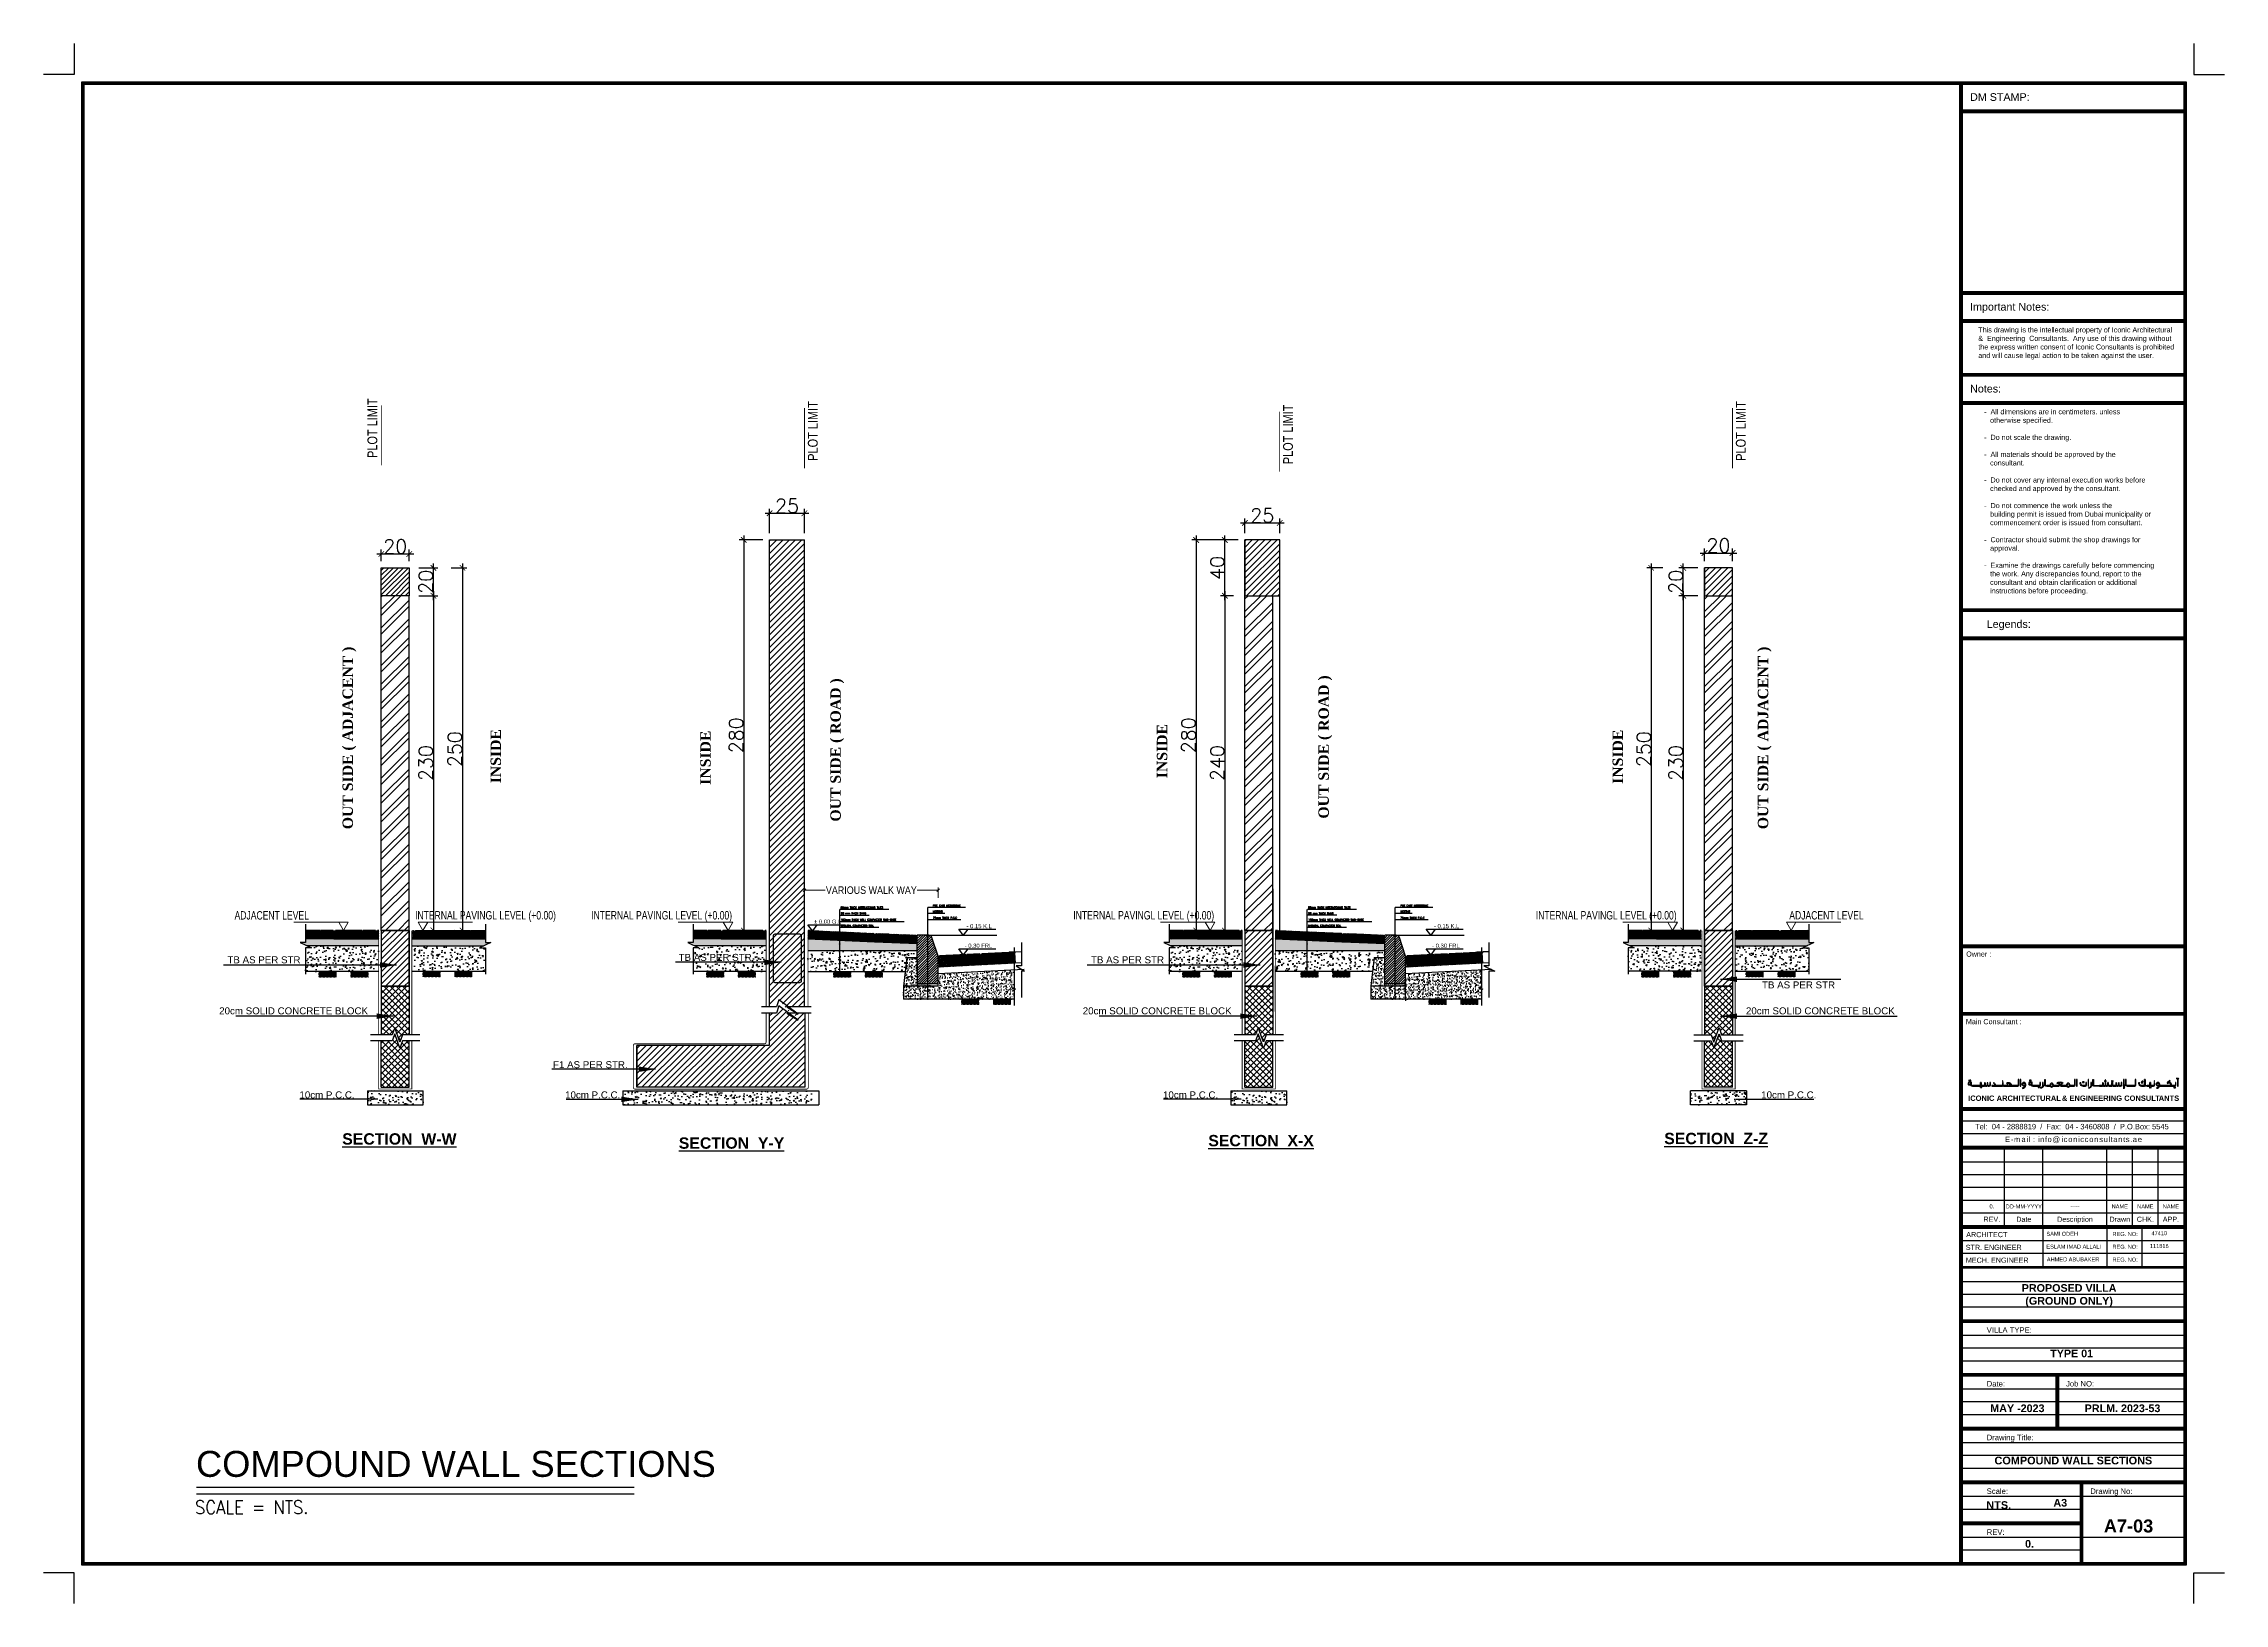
# Paper-space layout '03' of a CAD drawing. Header units: centimetres. Extents: x -37 to 4163, y -2 to 3003.
# The model-space entities are those that its viewports show. They can reach past a viewport. Long polylines and large blocks are cut down to what shows.
import ezdxf
from ezdxf.enums import TextEntityAlignment as Align

# ---------------------------------------------------------------- set-up
doc = ezdxf.new("R2010")
doc.units = ezdxf.units.CM
doc.header["$LTSCALE"] = 100
doc.header["$MEASUREMENT"] = 0
doc.linetypes.add('CENTER2', pattern=[1.125, 0.75, -0.125, 0.125, -0.125])
doc.layers.add('A-DIM-IN', color=6, linetype='Continuous', lineweight=5)
for name, color, linetype in [('A_DIM-AXIS', 6, 'Continuous'), ('ARROW', 8, 'Continuous'), ('AXIS', 9, 'CENTER2'), ('CONC', 3, 'Continuous'), ('DM TITLE - A3$0$MTEXT-1', 2, 'Continuous'), ('DM TITLE - A3$0$MTEXT-2', 3, 'Continuous'), ('DM TITLE - A3$0$SHEET', 1, 'Continuous'), ('DM TITLE - A3$0$TITLE LOGO', 7, 'Continuous'), ('HAT', 4, 'Continuous'), ('HATCH', 8, 'Continuous'), ('L-LANDSCAPE', 11, 'Continuous'), ('LVL', 2, 'Continuous'), ('M TXT', 2, 'Continuous'), ('MTEXT-2', 3, 'Continuous'), ('Section', 7, 'Continuous'), ('str', 1, 'Continuous'), ('TEXT', 3, 'Continuous'), ('WALL-01', 7, 'Continuous'), ('WALL-03', 2, 'Continuous')]:
    doc.layers.add(name, color=color, linetype=linetype)
doc.styles.add('22', font='romans.shx')
doc.styles.add('ARIAL', font='arial.ttf')
doc.styles.add('ART', font='arial.ttf')
doc.styles.add('ART-PS-2', font='arialbd.ttf', dxfattribs={"height": 20})
doc.styles.add('DM TITLE - A3$0$ART-PS-1', font='arial.ttf', dxfattribs={"height": 40})
doc.styles.add('DM TITLE - A3$0$ART-PS-2', font='arialbd.ttf', dxfattribs={"height": 20})
doc.styles.add('EN-SCL-DIM', font='swisscl.ttf')
doc.styles.add('ROMANS', font='romans')
doc.styles.add('SANSSERIFBOLD', font='SASB____.pfb', dxfattribs={"height": 0.7})
doc.styles.add('STYLE1', font='arial.ttf', dxfattribs={"height": 8})
doc.styles.add('T3', font='timesbd.ttf')
doc.styles.add('XX-Z6-101$0$Arial-0.8', font='arial.ttf', dxfattribs={"width": 0.8})
doc.dimstyles.new('100', dxfattribs={"dimtxt": 15, "dimasz": 10, "dimexe": 8, "dimexo": 12, "dimgap": 6, "dimtad": 1, "dimdec": 0, "dimzin": 0, "dimdsep": 46, "dimtxsty": '22', "dimblk": 'ARCHTICK', "dimcen": 30, "dimdle": 8, "dimclrd": 1, "dimclre": 1, "dimclrt": 2, "dimadec": 0, "dimazin": 0, "dimtfac": 1, "dimtdec": 0, "dimtmove": 2, "dimatfit": 3, "dimldrblk": 'OBLIQUE', "dimfxl": 100, "dimtolj": 1, "dimtzin": 0, "dimarcsym": 0})
doc.dimstyles.new('D15-1-100', dxfattribs={"dimtxt": 3, "dimasz": 4, "dimexe": 0.1, "dimexo": 0.25, "dimgap": 3, "dimtad": 1, "dimdec": 0, "dimzin": 3, "dimdsep": 46, "dimlunit": 4, "dimtxsty": 'Standard', "dimblk2": 'OBLIQUE', "dimcen": 0, "dimclrd": 8, "dimclre": 8, "dimclrt": 256, "dimadec": 0, "dimazin": 0, "dimtfac": 1, "dimtdec": 0, "dimtix": 1, "dimtmove": 2, "dimatfit": 3, "dimfxl": 1, "dimtolj": 1, "dimtzin": 13, "dimlwd": -1, "dimlwe": -1, "dimarcsym": 0})
doc.dimstyles.new('NORMAL', dxfattribs={"dimtxt": 18, "dimasz": 5, "dimexe": 5, "dimexo": 5, "dimgap": 1, "dimtad": 0, "dimdec": 0, "dimdsep": 46, "dimtxsty": 'Standard', "dimblk1": 'OBLIQUE', "dimblk2": 'OBLIQUE', "dimsah": 1, "dimcen": 0.09, "dimclrd": 4, "dimclre": 4, "dimclrt": 6, "dimadec": 0, "dimazin": 0, "dimtfac": 1, "dimtdec": 0, "dimtofl": 0, "dimtmove": 1, "dimatfit": 2, "dimldrblk": 'OPEN30', "dimfxl": 1, "dimtolj": 1, "dimtzin": 0, "dimlwd": 5, "dimlwe": 5, "dimarcsym": 2})
pattern_1 = [(37.5, (-184063.3522, -617058.9994), (-0.080001565, 2.4470661866), [0, -1.9304, 0, -2.159, 0, -2.06375]), (7.5, (-184063.3522, -617058.9994), (2.247616416, 3.584125503), [0, -1.0414, 0, -1.7399, 0, -0.66675]), (327.5, (-184064.9143, -617058.9994), (3.954961851, 0.0071859234), [0, -0.635, 0, -2.286, 0, -2.9845]), (317.5, (-184064.9143, -617058.9994), (3.817782262, 1.114646616), [0, -0.3175, 0, -1.4986, 0, -1.7145])]
pattern_2 = [(50, (-155.34, -6632.154), (22.7731, -1.9924), [2.3813, -26.1938]), (355, (-155.34, -6632.154), (-4.4054, 23.8821), [1.905, -20.955]), (100.4514, (-153.442, -6632.32), (18.3677, 21.8897), [2.0238, -22.2613]), (46.184, (-155.34, -6625.804), (33.885, -5.2553), [3.572, -39.2906]), (96.636, (-152.517, -6626.24), (29.6755, 30.9283), [3.0356, -33.392]), (351.184, (-155.34, -6625.804), (29.6755, 30.9283), [2.8575, -31.4325]), (21, (-152.165, -6627.391), (18.9518, -12.7831), [2.3813, -26.1938]), (326, (-152.165, -6627.39), (7.7253, 23.0235), [1.905, -20.955]), (71.4514, (-150.586, -6628.456), (26.677, 10.2403), [2.0238, -22.2612]), (37.5, (-155.34, -6632.154), (0.38608, 10.56938), [0, -20.701, 0, -21.2725, 0, -21.03438]), (7.5, (-155.34, -6632.154), (8.35246, 12.52257), [0, -12.1285, 0, -20.22475, 0, -8.01688]), (327.5, (-162.4205, -6632.154), (16.94882, -0.7161), [0, -7.9375, 0, -24.765, 0, -32.86125]), (317.5, (-165.595, -6632.154), (18.51615, 3.1783), [0, -10.31875, 0, -16.4465, 0, -23.33625])]
pattern_3 = [(135, (-183925.6517, -616586.888), (-1.122532015, -1.122532015), [])]

psp = doc.layouts.new('03')

# ---------------------------------------------------------------- texts
at = {"layer": 'MTEXT-2', "style": 'ART-PS-2'}
for s, height, p in [('COMPOUND WALL SECTIONS', 15, (3872.6, 261.6)), ('NTS.', 15, (3728.9, 175.7)), ('A7-03', 25, (3978.9, 127.5))]:
    psp.add_text(s, height=height, dxfattribs=at).set_placement(p, align=Align.BOTTOM_CENTER)
at = {"layer": 'TEXT', "style": 'ART'}
psp.add_text('COMPOUND WALL SECTIONS ', height=50, dxfattribs=at).set_placement((256.9, 242.1))
at = {"layer": 'TEXT', "style": 'ROMANS', "width": 0.9}
psp.add_text('SCALE = NTS.', height=25.6, dxfattribs=at).set_placement((255.2, 170.7))

msp = doc.modelspace()

# ---------------------------------------------------------------- texts
at = {"layer": 'TEXT', "style": 'ARIAL', "width": 0.8}
for p in [(-2721.7, -5719.9, 0), (-1932.1, -5725, 0.1), (-1080.1, -5731.1, 0), (-268.4, -5725, 0)]:
    msp.add_text('PLOT LIMIT', height=17.55, rotation=90, dxfattribs=at).set_placement(p)
at = {"layer": 'TEXT', "style": 'T3'}
for s, height, p in [('OUT SIDE ( ADJACENT )', 18.667, (-2765.3, -6385.7, -473.3)), ('OUT SIDE ( ADJACENT )', 18.667, (-228, -6385.7, -473.3)), ('OUT SIDE ( ROAD )', 18.667, (-1890.7, -6372, -473.3)), ('OUT SIDE ( ROAD )', 18.667, (-1015.7, -6366.7, -473.3)), ('INSIDE', 18.67, (-2499.9, -6303.3, -473.3)), ('INSIDE', 18.67, (-2123.9, -6306, -473.3)), ('INSIDE', 18.67, (-1305.4, -6294.2, -473.3)), ('INSIDE', 18.67, (-488.4, -6304.3, -473.3))]:
    msp.add_text(s, height=height, rotation=90, dxfattribs=at).set_placement(p)
at = {"layer": 'TEXT'}
for s, height, style, p in [('60mm THICK INTERLOCKING TILES', 3.328, 'ROMANS', (-1891, -6527.8, 0.1)), ('PRE CAST KERBSTONE', 3.328, 'ROMANS', (-1725.4, -6524.3, 0.1)), ('60mm THICK INTERLOCKING TILES', 3.328, 'ROMANS', (-1053, -6527.7)), ('PRE CAST KERBSTONE', 3.328, 'ROMANS', (-887.4, -6524.3)), ('50 mm THICK SAND', 3.328, 'ROMANS', (-1890.6, -6538.3, 0.1)), ('NATURAL COMPACTED SOIL', 3.328, 'ROMANS', (-1890.6, -6560.3, 0.1)), ('150mm THICK WELL COMPACTED SUB-BASE', 3.328, 'ROMANS', (-1890.6, -6549.8, 0.1)), ('75mm THICK P.C.C', 3.328, 'ROMANS', (-1725.4, -6546.3, 0.1)), ('MORTAR', 3.33, 'ROMANS', (-1725.4, -6534.9, 0.1)), ('50 mm THICK SAND', 3.328, 'ROMANS', (-1052.6, -6538.3)), ('NATURAL COMPACTED SOIL', 3.328, 'ROMANS', (-1052.6, -6560.3)), ('150mm THICK WELL COMPACTED SUB-BASE', 3.328, 'ROMANS', (-1052.6, -6549.7)), ('75mm THICK P.C.C', 3.328, 'ROMANS', (-887.4, -6546.3)), ('MORTAR', 3.33, 'ROMANS', (-887.4, -6534.8)), ('TB AS PER STR', 12.5, 'STYLE1', (-2990.3, -6626.1, 0)), ('TB AS PER STR', 12.5, 'STYLE1', (-2181.4, -6621.7, 0.1)), ('TB AS PER STR', 12.5, 'STYLE1', (-1442.1, -6626.1, 0)), ('TB AS PER STR', 12.5, 'STYLE1', (-239.1, -6671.1, 0)), ('20cm SOLID CONCRETE BLOCK', 12.5, 'STYLE1', (-3005.1, -6717.6, 0)), ('20cm SOLID CONCRETE BLOCK', 12.5, 'STYLE1', (-1456.9, -6717.6, 0)), ('20cm SOLID CONCRETE BLOCK', 12.5, 'STYLE1', (-267.9, -6717.6, 0)), ('F1 AS PER STR.', 12.5, 'STYLE1', (-2406.6, -6814.1, 0.1)), ('10cm P.C.C.', 12.5, 'STYLE1', (-2861.2, -6868.3, 0)), ('10cm P.C.C.', 12.5, 'STYLE1', (-2384.9, -6868.3, 0.1)), ('10cm P.C.C.', 12.5, 'STYLE1', (-1313, -6868.3, 0)), ('10cm P.C.C.', 12.5, 'STYLE1', (-240.6, -6868.3, 0)), ('%%USECTION  W-W', 20.312, 'SANSSERIFBOLD', (-2784.5, -6951.2, 0)), ('%%USECTION  Y-Y', 20.312, 'SANSSERIFBOLD', (-2181.1, -6958.6, 0)), ('%%USECTION  X-X', 20.312, 'SANSSERIFBOLD', (-1231.8, -6954.2, 0)), ('%%USECTION  Z-Z', 20.312, 'SANSSERIFBOLD', (-414.4, -6950.4, 0))]:
    msp.add_text(s, height=height, dxfattribs=dict(at, style=style)).set_placement(p)
at = {"layer": 'TEXT', "style": 'XX-Z6-101$0$Arial-0.8', "width": 0.8}
for s, p in [('%%P 0.00 G.L', (-1938.6, -6555.2, 0.1)), ('- 0.15 K.L', (-1665.2, -6563.2, 0.1)), ('- 0.15 K.L', (-827.2, -6563.2)), ('- 0.30 FRL', (-1668.5, -6598.3, 0.1)), ('- 0.30 FRL', (-830.5, -6598.3))]:
    msp.add_text(s, height=7.5, dxfattribs=at).set_placement(p)

# ---------------------------------------------------------------- blocks, each defined once
blk = doc.blocks.new('DM TITLE - A3$0$A$C0F014806')
at = {"color": 20}
for p, q in [((10278, 1288), (10268, 1274)), ((11850, 1337), (11875, 1313)), ((12346, 1389), (12301, 1389)), ((1426, 1035), (1413, 1000)), ((1513, 1215), (1509, 1183)), ((2284, 1190), (2297, 1163)), ((5416, 1026), (5356, 1000)), ((5398, 1062), (5359, 1035)), ((5459, 1000), (5416, 1026)), ((5453, 1051), (5467, 1035)), ((9111, 886), (9111, 873)), ((9111, 873), (9205, 873)), ((9116, 1035), (9116, 1000)), ((9205, 873), (9194, 895)), ((9209, 960), (9199, 947)), ((10180, 1213), (10180, 1201)), ((10180, 1201), (10274, 1201)), ((10274, 1201), (10263, 1222)), ((11939, 1035), (11248, 1035)), ((11703, 1189), (11728, 1164)), ((12153, 1035), (11974, 1035)), ((12301, 999), (12346, 999))]:
    blk.add_line(p, q, dxfattribs=at)
for points in [[(110, 1350), (75, 1350), (75, 1315), (110, 1315)], [(180, 1350), (145, 1350), (145, 1315), (180, 1315)], [(2073, 1304), (2038, 1304), (2038, 1269), (2073, 1269)], [(3657, 1350), (3622, 1350), (3622, 1315), (3657, 1315)], [(3727, 1350), (3692, 1350), (3692, 1315), (3727, 1315)], [(8056, 1306), (8021, 1306), (8021, 1271), (8056, 1271)], [(8092, 1372), (8057, 1372), (8057, 1337), (8092, 1337)], [(8126, 1306), (8091, 1306), (8091, 1271), (8126, 1271)], [(8462, 1306), (8427, 1306), (8427, 1271), (8462, 1271)], [(8532, 1306), (8497, 1306), (8497, 1271), (8532, 1271)], [(10968, 1306), (10933, 1306), (10933, 1271), (10968, 1271)], [(10968, 1306), (10933, 1306), (10933, 1271), (10968, 1271)], [(12346, 1389), (12301, 1389), (12301, 999), (12346, 999)], [(762, 950), (727, 950), (727, 915), (762, 915)], [(832, 950), (797, 950), (797, 915), (832, 915)], [(4177, 950), (4142, 950), (4142, 915), (4177, 915)], [(4247, 950), (4212, 950), (4212, 915), (4247, 915)], [(6768, 1254), (6733, 1254), (6733, 1219), (6768, 1219)], [(6838, 1254), (6803, 1254), (6803, 1219), (6838, 1219)], [(10691, 945), (10656, 945), (10656, 910), (10691, 910)], [(10691, 945), (10656, 945), (10656, 910), (10691, 910)], [(10761, 945), (10726, 945), (10726, 910), (10761, 910)], [(10761, 945), (10726, 945), (10726, 910), (10761, 910)], [(12125, 945), (12090, 945), (12090, 910), (12125, 910)], [(12125, 945), (12090, 945), (12090, 910), (12125, 910)], [(12195, 945), (12160, 945), (12160, 910), (12195, 910)], [(12195, 945), (12160, 945), (12160, 910), (12195, 910)]]:
    blk.add_lwpolyline(points, close=True, dxfattribs=at)
for points in [[(2105, 1000), (2936, 1000, 0.4116766), (3001, 1065), (3001, 1384), (2966, 1384), (2966, 1065, -0.4104933), (2936, 1035), (2575, 1035)], [(4845, 1000), (4582, 1000, -0.4116766), (4517, 1065), (4517, 1384), (4552, 1384), (4552, 1065, 0.4104933), (4582, 1035), (4832, 1035)], [(5981, 1000), (6240, 1000, 0.4116766), (6304, 1065), (6304, 1384), (6269, 1384), (6269, 1065, -0.4104933), (6239, 1035), (5994, 1035)], [(7740, 1000), (7409, 1000, -0.4116766), (7344, 1065), (7344, 1384), (7379, 1384), (7379, 1065, 0.4104933), (7409, 1035), (7740, 1035)], [(9348, 1000), (9798, 1000, 0.4116766), (9863, 1065), (9863, 1384), (9828, 1384), (9828, 1065, -0.4104933), (9798, 1035), (9348, 1035)], [(10407, 1065), (10407, 1384), (10372, 1384), (10372, 1065, -0.4104933), (10342, 1035), (10205, 1035)], [(10372, 1065), (10372, 1384), (10407, 1384), (10407, 1065, 0.4104933), (10437, 1035), (10574, 1035)], [(11974, 1035, 0.5214336), (11775, 1212), (11875, 1313)], [(180, 1236), (180, 1255), (215, 1255), (215, 1065, 0.4104933), (245, 1035), (692, 1035)], [(692, 1000), (244, 1000, -0.4116766), (180, 1065), (180, 1071)], [(793, 1065), (793, 1216), (758, 1216), (758, 1065, -0.4104933), (728, 1035), (280, 1035)], [(280, 1000), (728, 1000, 0.2061118), (775, 1020, 0.2061118)], [(758, 1065), (758, 1216), (793, 1216), (793, 1065, 0.4104933), (823, 1035), (827, 1035)], [(827, 1000), (823, 1000, -0.2061118), (775, 1020, -0.2061118)], [(1028, 1077), (1028, 1203), (993, 1203), (993, 1065, -0.4104933), (963, 1035), (827, 1035)], [(827, 1000), (964, 1000, 0.2423502), (1017, 1027, 0.2423502)], [(1563, 1000), (2010, 1000, 0.2061118), (2058, 1020, 0.2061118)], [(2075, 1065), (2075, 1216), (2040, 1216), (2040, 1065, -0.4104933), (2010, 1035), (1620, 1035)], [(2340, 1035), (2106, 1035, -0.4179437), (2075, 1065), (2075, 1216), (2040, 1216), (2040, 1065)], [(2109, 1000), (2105, 1000, -0.2061118), (2058, 1020, -0.2061118)], [(3389, 1032, -0.4099067), (3239, 870), (3217, 907, 0.4099349), (3344, 993, 0.5798526), (3338, 999, -0.2506946), (3249, 1013, -0.5298209), (3263, 1209, -0.5599927), (3389, 1135), (3389, 1032)], [(3389, 1032), (3389, 1135, 0.5599927), (3263, 1209, 0.5298209), (3249, 1013, 0.2506946), (3338, 999, -0.5798526), (3344, 993, -0.4099349), (3217, 907), (3239, 870, 0.1599061), (3329, 904, 0.1599061)], [(3726, 1236), (3726, 1255), (3761, 1255), (3761, 1065, 0.4104933), (3791, 1035), (4166, 1035)], [(4166, 1000), (3791, 1000, -0.4116766), (3726, 1065), (3726, 1071)], [(3827, 1000), (4202, 1000, 0.4116766), (4266, 1065), (4266, 1216), (4231, 1216), (4231, 1065, -0.4104933), (4201, 1035), (3827, 1035)], [(4399, 1077), (4399, 1027, -0.4489047), (4268, 910), (4265, 877)], [(4434, 1077), (4434, 1027, -0.4623418), (4265, 877, -0.3763802)], [(6769, 1000), (6712, 1002, -0.3538405), (6605, 1212), (6641, 1212)], [(6771, 1035), (6720, 1037, -0.3562232), (6641, 1212)], [(6773, 1000), (6910, 1000, 0.4116766), (6975, 1065), (6975, 1216), (6940, 1216), (6940, 1065, -0.4104933), (6910, 1035), (6771, 1035)], [(7224, 1077), (7224, 1027, -0.4489047), (7092, 910), (7090, 877)], [(7259, 1077), (7259, 1027, -0.4623418), (7090, 877, -0.3763802)], [(7942, 1077), (7942, 1203), (7907, 1203), (7907, 1065, -0.4104933), (7877, 1035), (7740, 1035)], [(7740, 1000), (7877, 1000, 0.2423502), (7930, 1027, 0.2423502)], [(8215, 1077), (8215, 1213), (8250, 1213), (8250, 1083, 0.3861728), (8295, 1035), (8417, 1035)], [(8417, 1000), (8280, 1000, -0.2423502), (8227, 1027, -0.2423502)], [(8497, 1065), (8497, 1216), (8462, 1216), (8462, 1065, -0.4104933), (8432, 1035), (8295, 1035)], [(8295, 1000), (8432, 1000, 0.2061118), (8479, 1020, 0.2061118)], [(8462, 1065), (8462, 1216), (8497, 1216), (8497, 1065, 0.4104933), (8527, 1035), (8663, 1035)], [(8663, 1000), (8526, 1000, -0.2061118), (8479, 1020, -0.2061118)], [(8732, 1077), (8732, 1203), (8697, 1203), (8697, 1065, -0.4104933), (8667, 1035), (8531, 1035)], [(8531, 1000), (8668, 1000, 0.2423502), (8721, 1027, 0.2423502)], [(9145, 891, -0.3157159), (9111, 886, -0.9313616)], [(9255, 1096), (9246, 1078, -0.2800635), (9175, 1035, 345.0566503)], [(9279, 1065), (9277, 1063, -0.2800635), (9175, 1000)], [(10205, 1000), (10146, 1002, -0.3538405), (10040, 1212), (10075, 1212)], [(10205, 1035), (10155, 1037, -0.3562232), (10075, 1212, -2.4638586)], [(10214, 1218, -0.3157159), (10180, 1213, -0.9313616)], [(10205, 1000), (10342, 1000, 0.2061118), (10390, 1020, 0.2061118)], [(10574, 1000), (10437, 1000, -0.2061118), (10390, 1020, -0.2061118)], [(10727, 1065), (10727, 1216), (10692, 1216), (10692, 1065, -0.4104933), (10662, 1035), (10525, 1035)], [(10525, 1000), (10662, 1000, 0.2061118), (10710, 1020, 0.2061118)], [(10692, 1065), (10692, 1216), (10727, 1216), (10727, 1065, 0.4104933), (10757, 1035), (10894, 1035)], [(10894, 1000), (10757, 1000, -0.2061118), (10710, 1020, -0.2061118)], [(10766, 1000), (10903, 1000, 0.4116766), (10968, 1065), (10968, 1216), (10933, 1216), (10933, 1065, -0.4104933), (10903, 1035), (10766, 1035)], [(12153, 1000), (11238, 1000, -0.0691059), (11237, 989, -0.3532208), (11097, 873), (11075, 909, 0.4099349), (11203, 995, 0.5798526), (11196, 1001, -0.2506946), (11108, 1015, -0.5298209), (11122, 1211, -0.5599927), (11248, 1137), (11248, 1035)], [(11939, 1035, 0.6339981), (11728, 1164)]]:
    blk.add_lwpolyline(points, format="xyb", dxfattribs=at)
for points in [[(3123, 998), (3123, 1384), (3088, 1384), (3088, 998), (3123, 998)], [(6426, 998), (6426, 1384), (6391, 1384), (6391, 998), (6426, 998)], [(7095, 998), (7095, 1384), (7060, 1384), (7060, 998), (7095, 998)], [(9178, 1076), (9178, 1384), (9143, 1384), (9143, 1076), (9178, 1076)], [(9290, 1097), (9290, 1384), (9255, 1384), (9255, 1096)], [(11703, 1189), (11850, 1337)], [(180, 1236), (179, 1237), (147, 1254), (121, 1257), (81, 1254), (57, 1224), (43, 1195), (37, 1168), (31, 1140), (39, 1106), (54, 1081), (89, 1069), (131, 1070), (166, 1071), (180, 1071)], [(180, 1190), (160, 1213), (138, 1225), (120, 1226), (96, 1225), (83, 1207), (71, 1185), (66, 1162), (62, 1140), (67, 1118), (74, 1106), (94, 1099), (130, 1100), (165, 1101), (180, 1101)], [(180, 1101), (180, 1190)], [(280, 1035), (713, 1035)], [(713, 1000), (280, 1000)], [(993, 1203), (1028, 1203), (1028, 1077)], [(1028, 1077), (1028, 1203), (993, 1203), (993, 1073)], [(1182, 1077), (1182, 1203), (1147, 1203), (1147, 1077)], [(1336, 1073), (1336, 1213), (1301, 1213), (1301, 1077)], [(1413, 1000), (2010, 1000)], [(1590, 1035), (1426, 1035)], [(1509, 1183), (1533, 1172), (1550, 1156), (1566, 1131), (1579, 1099), (1588, 1060), (1590, 1035)], [(1513, 1215), (1550, 1197), (1573, 1176), (1593, 1145), (1608, 1108), (1618, 1064), (1620, 1035)], [(1590, 1035), (1563, 1035)], [(2010, 1035), (1620, 1035)], [(2284, 1190), (2308, 1202), (2342, 1210), (2378, 1213), (2428, 1211), (2472, 1202), (2511, 1178), (2539, 1150), (2556, 1116), (2569, 1073), (2574, 1042), (2575, 1035)], [(2297, 1163), (2319, 1174), (2342, 1180)], [(2544, 1035), (2455, 1035)], [(2457, 1174), (2461, 1174), (2493, 1154), (2515, 1132), (2528, 1105), (2540, 1066), (2544, 1037), (2544, 1035)], [(3726, 1236), (3725, 1237), (3694, 1254), (3667, 1257), (3627, 1254), (3604, 1224), (3590, 1195), (3584, 1168), (3578, 1140), (3585, 1106), (3601, 1081), (3636, 1069), (3678, 1070), (3713, 1071), (3726, 1071)], [(3726, 1190), (3706, 1213), (3685, 1225), (3667, 1226), (3643, 1225), (3630, 1207), (3618, 1185), (3613, 1162), (3609, 1140), (3614, 1118), (3621, 1106), (3641, 1099), (3677, 1100), (3712, 1101), (3726, 1101)], [(3726, 1101), (3726, 1190)], [(3827, 1035), (4186, 1035)], [(4186, 1000), (3827, 1000)], [(4434, 1073), (4434, 1213), (4399, 1213), (4399, 1077)], [(4832, 1035), (4638, 1035)], [(4638, 1000), (4845, 1000)], [(5011, 1000), (5356, 1000)], [(5359, 1035), (5025, 1035)], [(5398, 1062), (5389, 1070), (5359, 1108), (5338, 1126), (5323, 1138), (5299, 1146), (5252, 1161), (5268, 1209), (5310, 1233), (5357, 1243), (5413, 1247), (5470, 1240), (5518, 1224), (5576, 1188), (5555, 1155), (5453, 1051)], [(5531, 1174), (5431, 1071), (5412, 1091), (5381, 1129), (5357, 1149), (5338, 1165), (5308, 1174), (5290, 1180), (5293, 1189), (5321, 1205), (5361, 1213), (5413, 1217), (5463, 1211), (5505, 1196), (5534, 1179), (5531, 1174)], [(5459, 1000), (5815, 1000)], [(5802, 1035), (5467, 1035)], [(6895, 1000), (6769, 1000)], [(6771, 1035), (6895, 1035)], [(7259, 1073), (7259, 1213), (7224, 1213), (7224, 1077)], [(7907, 1203), (7942, 1203), (7942, 1077)], [(7942, 1077), (7942, 1203), (7907, 1203), (7907, 1073)], [(8096, 1077), (8096, 1203), (8061, 1203), (8061, 1077)], [(8250, 1083), (8250, 1213), (8215, 1213), (8215, 1077)], [(8697, 1203), (8732, 1203), (8732, 1077)], [(8732, 1077), (8732, 1203), (8697, 1203), (8697, 1073)], [(8886, 1077), (8886, 1203), (8851, 1203), (8851, 1077)], [(9040, 1073), (9040, 1213), (9005, 1213), (9005, 1077)], [(9175, 1035), (9116, 1035)], [(9116, 1000), (9175, 1000)], [(9348, 1000), (9331, 1005), (9315, 1018), (9300, 1031), (9279, 1065)], [(9348, 1035), (9319, 1053), (9300, 1071), (9290, 1097)]]:
    blk.add_lwpolyline(points, dxfattribs=at)
for points in [[(12218, 1065), (12218, 1216), (12183, 1216), (12183, 1065, -0.4104933), (12153, 1035), (11974, 1035, 0.5214336), (11775, 1212), (11875, 1313), (11850, 1337), (11703, 1189), (11728, 1164, -0.6339981), (11939, 1035), (11248, 1035), (11248, 1137, 0.5599927), (11122, 1211, 0.5298209), (11108, 1015, 0.2506946), (11196, 1001, -0.5798526), (11203, 995, -0.4099349), (11075, 909), (11097, 873, 0.3532208), (11237, 989, 0.0691059), (11238, 1000), (12154, 1000, 0.4116766)], [(12380, 1474, -0.5123425), (12314, 1457, 0.3168383), (12246, 1439), (12257, 1428, -0.3638196), (12319, 1439, 0.3838783), (12392, 1464)], [(12392, 1464), (12380, 1474, -0.5123425), (12314, 1457, 0.3168383), (12246, 1439), (12257, 1428, -0.3638196), (12319, 1439, 0.3838783)], [(3352, 1135), (3352, 1035, 0.1592411), (3325, 1034, -0.2491908), (3272, 1043, -0.5259878), (3281, 1176, -0.5536177)], [(3352, 1035, 0.1592411), (3325, 1034, -0.2491908), (3272, 1043, -0.5259878), (3281, 1176, -0.5536177), (3352, 1135)], [(11210, 1137), (11210, 1037, 0.1592411), (11184, 1036, -0.2491908), (11131, 1045, -0.5259878), (11140, 1178, -0.5536177)], [(11210, 1037, 0.1592411), (11184, 1036, -0.2491908), (11131, 1045, -0.5259878), (11140, 1178, -0.5536177), (11210, 1137)]]:
    blk.add_lwpolyline(points, format="xyb", close=True, dxfattribs=at)
for centre, radius, start, end in [((10249, 1250), 47.3, 53.09424, 222.10276), ((10249, 1250), 30.9, 53.09424, 296.37665), ((1088, 1092), 96.4, 222.33669, 322.93891), ((1088, 1092), 61.4, 194.58124, 345.41876), ((1242, 1092), 96.4, 217.06109, 348.37363), ((1242, 1092), 61.4, 194.58124, 345.41876), ((8002, 1092), 96.4, 222.33669, 322.93891), ((8002, 1092), 61.4, 194.58124, 345.41876), ((8155, 1092), 96.4, 217.06109, 317.66331), ((8155, 1092), 61.4, 194.58124, 345.41876), ((8792, 1092), 96.4, 222.33669, 322.93891), ((8792, 1092), 61.4, 194.58124, 345.41876), ((8946, 1092), 96.4, 217.06109, 348.37363), ((8946, 1092), 61.4, 194.58124, 345.41876), ((9181, 923), 47.3, 53.09424, 222.10276), ((9181, 923), 30.9, 53.09424, 296.37665)]:
    blk.add_arc(centre, radius, start, end, dxfattribs=at)
for centre, major_axis, ratio in [((2397, 1106), (0, -71), 0.7854068), ((4928, 1060), (0, -81.6), 0.8436498), ((5898, 1060), (0, -81.6), 0.8436498)]:
    blk.add_ellipse(centre, major_axis=major_axis, ratio=ratio, dxfattribs=at)
for points, knots in [([(2342, 1180), (2341, 1178), (2339, 1177), (2334, 1171), (2331, 1167), (2326, 1159), (2323, 1155), (2317, 1142), (2315, 1134), (2312, 1117), (2311, 1109), (2312, 1092), (2314, 1083), (2319, 1067), (2322, 1059), (2330, 1046), (2334, 1041), (2339, 1036), (2339, 1035), (2340, 1035)], [3.8100186, 3.8100186, 3.8100186, 3.8100186, 3.881833, 3.881833, 4.0483318, 4.0483318, 4.2148305, 4.2148305, 4.4954519, 4.4954519, 4.7760732, 4.7760732, 5.0566946, 5.0566946, 5.3373159, 5.3373159, 5.5510902, 5.5510902, 5.5765545, 5.5765545, 5.5765545, 5.5765545]), ([(2455, 1035), (2457, 1036), (2458, 1038), (2463, 1044), (2466, 1048), (2473, 1059), (2476, 1067), (2481, 1082), (2482, 1090), (2483, 1106), (2483, 1114), (2481, 1129), (2479, 1137), (2473, 1152), (2469, 1159), (2463, 1169), (2460, 1172), (2457, 1174)], [6.9898166, 6.9898166, 6.9898166, 6.9898166, 7.0733229, 7.0733229, 7.2419229, 7.2419229, 7.5027135, 7.5027135, 7.7635042, 7.7635042, 8.0242949, 8.0242949, 8.2850855, 8.2850855, 8.5458762, 8.5458762, 8.6755501, 8.6755501, 8.6755501, 8.6755501]), ([(5025, 1035), (5025, 1036), (5025, 1038), (5027, 1048), (5028, 1058), (5027, 1077), (5025, 1086), (5020, 1104), (5016, 1113), (5008, 1127), (5003, 1134), (4993, 1145), (4988, 1150), (4977, 1158), (4971, 1161), (4960, 1166), (4955, 1168), (4943, 1171), (4936, 1172), (4924, 1172), (4918, 1171), (4906, 1169), (4900, 1167), (4889, 1163), (4883, 1160), (4873, 1153), (4868, 1149), (4860, 1141), (4855, 1136), (4848, 1126), (4845, 1121), (4839, 1110), (4837, 1104), (4832, 1089), (4831, 1079), (4829, 1060), (4830, 1050), (4831, 1039), (4832, 1037), (4832, 1035)], [7.6117543, 7.6117543, 7.6117543, 7.6117543, 7.6566559, 7.6566559, 7.920474, 7.920474, 8.1842921, 8.1842921, 8.4481102, 8.4481102, 8.6630457, 8.6630457, 8.8779812, 8.8779812, 9.0540087, 9.0540087, 9.2300361, 9.2300361, 9.4060636, 9.4060636, 9.582091, 9.582091, 9.7581185, 9.7581185, 9.9341459, 9.9341459, 10.1101734, 10.1101734, 10.2862008, 10.2862008, 10.4622283, 10.4622283, 10.6382557, 10.6382557, 10.9076221, 10.9076221, 11.1769884, 11.1769884, 11.2378015, 11.2378015, 11.2378015, 11.2378015]), ([(4845, 1000), (4848, 996), (4850, 992), (4857, 983), (4861, 978), (4872, 968), (4877, 964), (4890, 957), (4896, 954), (4908, 951), (4914, 950), (4922, 949), (4925, 949), (4928, 949), (4932, 949), (4936, 949), (4946, 950), (4952, 951), (4963, 955), (4968, 958), (4978, 963), (4983, 967), (4992, 974), (4996, 978), (5003, 987), (5007, 992), (5010, 998), (5011, 999), (5011, 1000)], [5.3081516, 5.3081516, 5.3081516, 5.3081516, 5.4325358, 5.4325358, 5.6324363, 5.6324363, 5.8323369, 5.8323369, 6.0322374, 6.0322374, 6.196266, 6.196266, 6.2831853, 6.2831853, 6.2831853, 6.396255, 6.396255, 6.5623521, 6.5623521, 6.7284493, 6.7284493, 6.8945464, 6.8945464, 7.0606435, 7.0606435, 7.2267406, 7.2267406, 7.2582165, 7.2582165, 7.2582165, 7.2582165]), ([(5994, 1035), (5995, 1036), (5995, 1038), (5997, 1048), (5997, 1058), (5996, 1077), (5995, 1086), (5989, 1104), (5986, 1113), (5977, 1127), (5973, 1134), (5963, 1145), (5958, 1150), (5946, 1158), (5941, 1161), (5930, 1166), (5924, 1168), (5912, 1171), (5906, 1172), (5894, 1172), (5888, 1171), (5876, 1169), (5870, 1167), (5858, 1163), (5853, 1160), (5843, 1153), (5838, 1149), (5829, 1141), (5825, 1136), (5818, 1126), (5815, 1121), (5809, 1110), (5807, 1104), (5802, 1089), (5800, 1079), (5799, 1060), (5799, 1050), (5801, 1039), (5801, 1037), (5802, 1035)], [7.6117543, 7.6117543, 7.6117543, 7.6117543, 7.6566559, 7.6566559, 7.920474, 7.920474, 8.1842921, 8.1842921, 8.4481102, 8.4481102, 8.6630457, 8.6630457, 8.8779812, 8.8779812, 9.0540087, 9.0540087, 9.2300361, 9.2300361, 9.4060636, 9.4060636, 9.582091, 9.582091, 9.7581185, 9.7581185, 9.9341459, 9.9341459, 10.1101734, 10.1101734, 10.2862008, 10.2862008, 10.4622283, 10.4622283, 10.6382557, 10.6382557, 10.9076221, 10.9076221, 11.1769884, 11.1769884, 11.2378015, 11.2378015, 11.2378015, 11.2378015]), ([(5815, 1000), (5817, 996), (5820, 992), (5826, 983), (5831, 978), (5841, 968), (5847, 964), (5859, 957), (5866, 954), (5878, 951), (5883, 950), (5892, 949), (5895, 949), (5898, 949), (5902, 949), (5906, 949), (5916, 950), (5921, 951), (5932, 955), (5937, 958), (5948, 963), (5952, 967), (5961, 974), (5965, 978), (5973, 987), (5976, 992), (5980, 998), (5981, 999), (5981, 1000)], [5.3081516, 5.3081516, 5.3081516, 5.3081516, 5.4325358, 5.4325358, 5.6324363, 5.6324363, 5.8323369, 5.8323369, 6.0322374, 6.0322374, 6.196266, 6.196266, 6.2831853, 6.2831853, 6.2831853, 6.396255, 6.396255, 6.5623521, 6.5623521, 6.7284493, 6.7284493, 6.8945464, 6.8945464, 7.0606435, 7.0606435, 7.2267406, 7.2267406, 7.2582165, 7.2582165, 7.2582165, 7.2582165])]:
    blk.add_open_spline(points, degree=3, knots=knots, dxfattribs=at)
at = {"layer": 'DM TITLE - A3$0$MTEXT-2', "color": 20, "style": 'DM TITLE - A3$0$ART-PS-2'}
for s, p in [('ICONIC', (801, 40)), ('ARCHITECTURAL ', (3645, 40)), ('& ENGINEERING ', (7352, 40)), ('CONSUL', (10109, 40)), ('T', (11128, 40)), ('ANTS', (11807, 40))]:
    blk.add_text(s, height=315, dxfattribs=at).set_placement(p, align=Align.BOTTOM_CENTER)
blk = doc.blocks.new('DM TITLE - A3')
at = {"color": 20}
blk.add_line((3687.3, 1019.8), (4114, 1019.8), dxfattribs=at)
at = {"layer": 'Defpoints', "color": 250}
for points in [[(3687.3, 997.1), (4114, 997.1)], [(3687.3, 972.4), (4114, 972.4)], [(3687.3, 687.7), (4114, 687.7)], [(3687.3, 663.1), (4114, 663.1)], [(3687.3, 638.4), (4114, 638.4)], [(3687.3, 584.2), (4114, 584.2)], [(3687.3, 559.6), (4114, 559.6)], [(3687.3, 534.9), (4114, 534.9)], [(3687.3, 480.7), (3867.6, 480.7)], [(3872.5, 480.7), (4114, 480.7)], [(3687.3, 456.1), (3867.6, 456.1)], [(3687.3, 431.4), (3867.6, 431.4)], [(3872.5, 456.1), (4114, 456.1)], [(3872.5, 431.4), (4114, 431.4)], [(3687.3, 377.2), (4114, 377.2)], [(3687.3, 352.6), (4114, 352.6)], [(3687.3, 328), (4114, 328)], [(3687.3, 273.8), (3914.4, 273.8)], [(3919.3, 273.8), (4114, 273.8)], [(3687.3, 249.1), (3914.4, 249.1)], [(3687.3, 194.9), (3914.4, 194.9)], [(3687.3, 170.3), (3914.4, 170.3)], [(3919.3, 194.9), (4114, 194.9)]]:
    blk.add_lwpolyline(points, dxfattribs=at)
at = {"layer": 'DM TITLE - A3$0$SHEET'}
for p, q in [((3682.4, 2993.7), (3682.4, 145.6)), ((3687.3, 2993.7), (3687.3, 145.6)), ((3769, 795), (3769, 942.9)), ((3842.9, 795), (3842.9, 942.9)), ((3966.1, 795), (3966.1, 942.9)), ((4015.4, 795), (4015.4, 942.9)), ((4064.7, 795), (4064.7, 942.9)), ((3867.6, 510.3), (3867.6, 406.8)), ((3872.5, 510.3), (3872.5, 406.8))]:
    blk.add_line(p, q, dxfattribs=at)
for points in [[(51.4, 3072), (51.4, 3012.8), (-7.8, 3012.8)], [(4133.1, 3072), (4133.1, 3012.8), (4192.2, 3012.8)], [(3687.3, 2944.4), (4114, 2944.4)], [(3687.3, 2939.5), (4114, 2939.5)], [(3687.3, 2594.5), (4114, 2594.5)], [(3687.3, 2589.6), (4114, 2589.6)], [(3687.3, 2540.3), (4114, 2540.3)], [(3687.3, 2535.4), (4114, 2535.4)], [(3687.3, 2436.8), (4114, 2436.8)], [(3687.3, 2431.9), (4114, 2431.9)], [(3687.3, 2382.6), (4114, 2382.6)], [(3687.3, 2377.7), (4114, 2377.7)], [(3687.3, 1983.5), (4114, 1983.5)], [(3687.3, 1978.5), (4114, 1978.5)], [(3687.3, 1929.3), (4114, 1929.3)], [(3687.3, 1924.3), (4114, 1924.3)], [(3687.3, 1336), (4114, 1336)], [(3687.3, 1331.1), (4114, 1331.1)], [(3687.3, 1205.9), (4114, 1205.9)], [(3687.3, 1200.9), (4114, 1200.9)], [(3687.3, 1022.3), (4114, 1022.3)], [(3687.3, 1017.4), (4114, 1017.4)], [(3687.3, 947.8), (4114, 947.8)], [(3687.3, 942.9), (4114, 942.9)], [(3687.3, 918.2), (4114, 918.2)], [(3687.3, 893.6), (4114, 893.6)], [(3687.3, 868.9), (4114, 868.9)], [(3687.3, 844.3), (4114, 844.3)], [(3687.3, 819.7), (4114, 819.7)], [(3687.3, 795), (4114, 795)], [(3687.3, 791.2), (4114, 791.2)], [(3687.3, 790.1), (4114, 790.1)], [(3687.3, 766.5), (4114, 766.5)], [(3687.3, 741.9), (4114, 741.9)], [(3687.3, 613.8), (4114, 613.8)], [(3687.3, 608.9), (4114, 608.9)], [(3687.3, 510.3), (4114, 510.3)], [(3687.3, 505.4), (4114, 505.4)], [(3687.3, 406.8), (4114, 406.8)], [(3687.3, 401.9), (4114, 401.9)], [(3687.3, 303.3), (4114, 303.3)], [(3687.3, 298.4), (4114, 298.4)], [(3914.4, 298.4), (3914.4, 145.6)], [(3919.3, 298.4), (3919.3, 145.6)], [(3687.3, 224.5), (3914.4, 224.5)], [(3687.3, 219.5), (3914.4, 219.5)], [(51.4, 67.3), (51.4, 126.5), (-7.8, 126.5)], [(4133.1, 67.3), (4133.1, 126.5), (4192.2, 126.5)]]:
    blk.add_lwpolyline(points, dxfattribs=at)
for points in [[(65.6, 2998.6), (4118.9, 2998.6), (4118.9, 140.7), (65.6, 140.7)], [(70.5, 2993.7), (4114, 2993.7), (4114, 145.6), (70.5, 145.6)]]:
    blk.add_lwpolyline(points, close=True, dxfattribs=at)
at = {"layer": 'DM TITLE - A3$0$SHEET', "const_width": 4.93}
blk.add_lwpolyline([(68.1, 2996.2), (4116.4, 2996.2), (4116.4, 143.2), (68.1, 143.2)], close=True, dxfattribs=at)
for points in [[(3684.9, 2993.7), (3684.9, 145.6)], [(3687.3, 2941.9), (4114, 2941.9)], [(3687.3, 2592.1), (4114, 2592.1)], [(3687.3, 2537.9), (4114, 2537.9)], [(3687.3, 2434.4), (4114, 2434.4)], [(3687.3, 2380.2), (4114, 2380.2)], [(3687.3, 1981), (4114, 1981)], [(3687.3, 1926.8), (4114, 1926.8)], [(3687.3, 1333.6), (4114, 1333.6)], [(3687.3, 1203.4), (4114, 1203.4)], [(3687.3, 1019.8), (4114, 1019.8)], [(3687.3, 945.3), (4114, 945.3)], [(3687.3, 792.6), (4114, 792.6)], [(3687.3, 714.8), (4114, 714.8)], [(3687.3, 611.3), (4114, 611.3)], [(3687.3, 507.8), (4114, 507.8)], [(3870, 510.3), (3870, 406.8)], [(3687.3, 404.3), (4114, 404.3)], [(3687.3, 300.9), (4114, 300.9)], [(3916.8, 298.4), (3916.8, 145.6)], [(3687.3, 222), (3914.4, 222)]]:
    blk.add_lwpolyline(points, dxfattribs=at)
at = {"layer": 'DM TITLE - A3$0$TITLE LOGO', "color": 1}
for p, q in [((3842.9, 791.2), (3842.9, 714.8)), ((3966.1, 791.2), (3966.1, 714.8)), ((4033, 791.2), (4033, 712.3))]:
    blk.add_line(p, q, dxfattribs=at)
at = {"layer": 'DM TITLE - A3$0$TITLE LOGO', "color": 20, "xscale": 0.03283918365200329, "yscale": 0.03283918365200329, "zscale": 0.03283918365200329}
blk.add_blockref('DM TITLE - A3$0$A$C0F014806', (3697.8, 1030.9), dxfattribs=at)
at = {"layer": 'DM TITLE - A3$0$MTEXT-1', "color": 3, "style": 'DM TITLE - A3$0$ART-PS-1'}
for s, height, p in [('DM STAMP:', 14.78, (3702.5, 2969.1)), ('Important Notes:', 14.784, (3702.5, 2565)), ('Notes:', 14.78, (3702.5, 2407.3)), ('Legends:', 14.78, (3734.5, 1953.9))]:
    blk.add_text(s, height=height, dxfattribs=at).set_placement(p, align=Align.MIDDLE_LEFT)
for s, height, p in [('Owner :', 9.86, (3719.1, 1318.2)), ('Main Consultant :', 9.856, (3748, 1188)), ('REV.', 9.86, (3744.4, 807.3)), ('Date', 9.86, (3806, 807.3)), ('Description', 9.856, (3904.5, 807.3)), ('Drawn', 9.86, (3990.8, 807.3)), ('CHK.', 9.86, (4040, 807.3)), ('APP.', 9.86, (4089.3, 807.3))]:
    blk.add_text(s, height=height, dxfattribs=at).set_placement(p, align=Align.MIDDLE_CENTER)
at = {"layer": 'DM TITLE - A3$0$MTEXT-1', "style": 'DM TITLE - A3$0$ART-PS-1'}
for s, p in [('VILLA TYPE:', (3734.5, 585.5)), ('Date:', (3734.5, 482)), ('Job NO:', (3887.3, 482)), ('Drawing Title:', (3734.5, 378.5)), ('Scale:', (3734.5, 275)), ('Drawing No:', (3934.1, 275)), ('REV:', (3734.5, 196.2))]:
    blk.add_text(s, height=10.56, dxfattribs=at).set_placement(p, align=Align.BOTTOM_LEFT)
at = {"layer": 'DM TITLE - A3$0$MTEXT-1', "char_height": 10.56, "width": 419.78, "attachment_point": 4, "style": 'DM TITLE - A3$0$ART-PS-1'}
for s, insert in [('{\\W0.98;Tel:  04 - 2888819  /  Fax:  \\Q1.2;04 - 3460808  /  \\Q0;P.O.Box: 5545 }', (3712.2, 985.7)), ('{\\fArial|b0|i0|c0|p34;\\W0.98;\\T1.2;E-mail : info@iconicconsultants.ae}', (3769.7, 960.2))]:
    blk.add_mtext(s, dxfattribs=dict(at, insert=insert))
at = {"layer": 'DM TITLE - A3$0$MTEXT-2', "color": 2, "style": 'DM TITLE - A3$0$ART-PS-1'}
for s, p in [('0.', (3744.4, 832)), ('DD-MM-YYYY', (3806, 832)), ('-----', (3904.5, 832)), ('NAME', (3990.8, 832)), ('NAME', (4040, 832)), ('NAME', (4089.3, 832)), ('111816', (4066.9, 755.8)), ('47410', (4066.9, 780.5))]:
    blk.add_text(s, height=7.74, dxfattribs=at).set_placement(p, align=Align.MIDDLE_CENTER)
at = {"layer": 'DM TITLE - A3$0$MTEXT-2', "style": 'DM TITLE - A3$0$ART-PS-1'}
for s, height, p in [('STR. ENGINEER', 9.916, (3748, 753.2)), ('ARCHITECT', 9.92, (3734.7, 777.8)), ('REG. NO:', 7.74, (4001, 778.9)), ('REG. NO:', 7.74, (4001, 754.3)), ('MECH. ENGINEER', 9.916, (3754.7, 728.5)), ('REG. NO:', 7.74, (4001, 729.6))]:
    blk.add_text(s, height=height, dxfattribs=at).set_placement(p, align=Align.MIDDLE_CENTER)
at = {"layer": 'DM TITLE - A3$0$MTEXT-2', "color": 2, "style": 'DM TITLE - A3$0$ART-PS-1'}
for s, height, p in [('SAMI ODEH', 7.74, (3849.6, 775.4)), ('ESLAM IMAD ALLALI', 7.744, (3849.4, 750.8)), ('AHMED ABUBAKER', 7.744, (3850.3, 726.2))]:
    blk.add_text(s, height=height, dxfattribs=at).set_placement(p)
at = {"layer": 'DM TITLE - A3$0$MTEXT-2', "style": 'DM TITLE - A3$0$ART-PS-2'}
for s, height, p in [('PROPOSED VILLA', 14.784, (3893.2, 663.1)), ('(GROUND ONLY)', 14.784, (3893.2, 638.4)), ('TYPE 01', 14.78, (3898.1, 537)), ('MAY -2023', 14.78, (3793.6, 431.4)), (' PRLM. 2023-53', 14.784, (3993.2, 431.4)), ('A3', 14.78, (3876.2, 249.4)), ('0.', 14.78, (3817, 170.3))]:
    blk.add_text(s, height=height, dxfattribs=at).set_placement(p, align=Align.BOTTOM_CENTER)
at = {"layer": 'DM TITLE - A3$0$MTEXT-2', "attachment_point": 1, "style": 'DM TITLE - A3$0$ART-PS-1'}
for s, insert, char_height, width in [('This drawing is the intellectual property of Iconic Architectural &  Engineering  Consultants.  Any use of this drawing without the express written consent of Iconic Consultants is prohibited and will cause legal action to be taken^Iagainst the user.', (3718.3, 2525.5), 9.8559, 378.346), ('-  All dimensions are in centimeters. unless\\P   otherwise specified.\\P\\P-  Do not scale the drawing.\\P\\P-  All materials should be approved by the\\P   consultant. \\P\\P-  Do not cover any internal execution works before \\P   checked and approved by the consultant. \\P\\P-  Do not commence the work unless the  \\P   building permit is issued from Dubai municipality or\\P   commencement order is issued from consultant. \\P\\P-  Contractor should submit the shop drawings for\\P   approval. \\P\\P-  Examine the drawings carefully before commencing\\P   the work. Any discrepancies found, report to the\\P   consultant and obtain clarification or additional\\P   instructions before proceeding.', (3729.6, 2367.8), 9.856, 366.898)]:
    blk.add_mtext(s, dxfattribs=dict(at, insert=insert, char_height=char_height, width=width))
blk = doc.blocks.new('_ARCHTICK')
at = {"color": 0, "linetype": 'ByBlock', "const_width": 0.15}
blk.add_lwpolyline([(-0.5, -0.5), (0.5, 0.5)], dxfattribs=at)
blk = doc.blocks.new('*D136')
at = {"layer": 'Defpoints', "color": 0, "transparency": 16777216}
for p in [(-2018.3, -5867), (-2064.6, -6567.3), (-2021.4, -6567.3, 0)]:
    blk.add_point(p, dxfattribs=at)
at = {"layer": 'WALL-03', "color": 4, "lineweight": -2, "transparency": 16777216}
for p, q in [((-2064.6, -5859), (-2064.6, -6575.3)), ((-2030.3, -5867), (-2072.6, -5867)), ((-2033.4, -6567.3), (-2072.6, -6567.3))]:
    blk.add_line(p, q, dxfattribs=at)
at = {"layer": 'WALL-03', "color": 4, "lineweight": -2, "transparency": 16777216, "xscale": 10, "yscale": 10, "zscale": 10}
for p, rotation in [((-2064.6, -5867), 90), ((-2064.6, -6567.3), 270)]:
    blk.add_blockref('_ARCHTICK', p, dxfattribs=dict(at, rotation=rotation))
at = {"layer": 'WALL-03', "color": 3, "transparency": 16777216, "insert": (-2078.1, -6217.2), "char_height": 25, "attachment_point": 5, "rotation": 90, "style": '22'}
blk.add_mtext('\\A1;280', dxfattribs=at)
blk = doc.blocks.new('_OBLIQUE')
at = {"color": 0, "linetype": 'ByBlock'}
blk.add_line((-0.5, -0.5), (0.5, 0.5), dxfattribs=at)
blk = doc.blocks.new('*D137')
at = {"layer": 'Defpoints', "color": 0, "transparency": 16777216}
for p in [(-2714.4, -5892.3), (-2714.4, -5917), (-2664.4, -5917, -0.1)]:
    blk.add_point(p, dxfattribs=at)
at = {"layer": 'WALL-03', "color": 4, "lineweight": -2, "transparency": 16777216}
for p, q in [((-2656.4, -5892.3), (-2722.4, -5892.3)), ((-2714.4, -5905), (-2714.4, -5884.3)), ((-2664.4, -5905), (-2664.4, -5884.3))]:
    blk.add_line(p, q, dxfattribs=at)
at = {"layer": 'WALL-03', "color": 4, "lineweight": -2, "transparency": 16777216, "xscale": 10, "yscale": 10, "zscale": 10, "rotation": 180}
blk.add_blockref('_ARCHTICK', (-2714.4, -5892.3), dxfattribs=at)
at = {"layer": 'WALL-03', "color": 4, "lineweight": -2, "transparency": 16777216, "xscale": 10, "yscale": 10, "zscale": 10}
blk.add_blockref('_ARCHTICK', (-2664.4, -5892.3), dxfattribs=at)
at = {"layer": 'WALL-03', "color": 3, "transparency": 16777216, "insert": (-2689.4, -5878.8), "char_height": 25, "attachment_point": 5, "style": '22'}
blk.add_mtext('\\A1;20', dxfattribs=at)
blk = doc.blocks.new('*X83')
at = {"color": 0}
for p, q in [((-5508, 1094), (-5500, 1094)), ((-5508, 1084), (-5500, 1084)), ((-5508, 1075), (-5500, 1075)), ((-5508, 1044), (-5500, 1044)), ((-5508, 1034), (-5500, 1034)), ((-5508, 1025), (-5500, 1025)), ((-5503, 1047), (-5503, 1072)), ((-5503, 1018), (-5503, 1022)), ((-5500, 1069), (-5475, 1069)), ((-5500, 1059), (-5475, 1059)), ((-5500, 1050), (-5475, 1050)), ((-5500, 1019), (-5475, 1019)), ((-5497, 1072), (-5497, 1095)), ((-5497, 1022), (-5497, 1047)), ((-5488, 1072), (-5488, 1095)), ((-5488, 1022), (-5488, 1047)), ((-5478, 1072), (-5478, 1095)), ((-5478, 1022), (-5478, 1047)), ((-5475, 1094), (-5450, 1094)), ((-5475, 1084), (-5450, 1084)), ((-5475, 1075), (-5450, 1075)), ((-5475, 1044), (-5450, 1044)), ((-5475, 1034), (-5450, 1034)), ((-5475, 1025), (-5450, 1025)), ((-5472, 1047), (-5472, 1072)), ((-5472, 1018), (-5472, 1022)), ((-5462, 1047), (-5462, 1072)), ((-5462, 1018), (-5462, 1022)), ((-5453, 1047), (-5453, 1072)), ((-5453, 1018), (-5453, 1022)), ((-5450, 1069), (-5425, 1069)), ((-5450, 1059), (-5425, 1059)), ((-5450, 1050), (-5425, 1050)), ((-5450, 1019), (-5425, 1019)), ((-5447, 1072), (-5447, 1095)), ((-5447, 1022), (-5447, 1047)), ((-5438, 1072), (-5438, 1095)), ((-5438, 1022), (-5438, 1047)), ((-5428, 1072), (-5428, 1095)), ((-5428, 1022), (-5428, 1047)), ((-5425, 1094), (-5400, 1094)), ((-5425, 1084), (-5400, 1084)), ((-5425, 1075), (-5400, 1075)), ((-5425, 1044), (-5400, 1044)), ((-5425, 1034), (-5400, 1034)), ((-5425, 1025), (-5400, 1025)), ((-5422, 1047), (-5422, 1072)), ((-5422, 1018), (-5422, 1022)), ((-5412, 1047), (-5412, 1072)), ((-5412, 1018), (-5412, 1022)), ((-5403, 1047), (-5403, 1072)), ((-5403, 1018), (-5403, 1022)), ((-5400, 1069), (-5375, 1069)), ((-5400, 1059), (-5375, 1059)), ((-5400, 1050), (-5375, 1050)), ((-5400, 1019), (-5375, 1019)), ((-5397, 1072), (-5397, 1095)), ((-5397, 1022), (-5397, 1047)), ((-5388, 1072), (-5388, 1095)), ((-5388, 1022), (-5388, 1047)), ((-5378, 1072), (-5378, 1095)), ((-5378, 1022), (-5378, 1047)), ((-5375, 1094), (-5350, 1094)), ((-5375, 1084), (-5350, 1084)), ((-5375, 1075), (-5350, 1075)), ((-5375, 1044), (-5350, 1044)), ((-5375, 1034), (-5350, 1034)), ((-5375, 1025), (-5350, 1025)), ((-5372, 1047), (-5372, 1072)), ((-5372, 1018), (-5372, 1022)), ((-5362, 1047), (-5362, 1072)), ((-5362, 1018), (-5362, 1022)), ((-5353, 1047), (-5353, 1072)), ((-5353, 1018), (-5353, 1022)), ((-5350, 1069), (-5325, 1069)), ((-5350, 1059), (-5325, 1059)), ((-5350, 1050), (-5325, 1050)), ((-5350, 1019), (-5325, 1019)), ((-5347, 1072), (-5347, 1095)), ((-5347, 1022), (-5347, 1047)), ((-5338, 1072), (-5338, 1095)), ((-5338, 1022), (-5338, 1047)), ((-5328, 1072), (-5328, 1095)), ((-5328, 1022), (-5328, 1047)), ((-5325, 1094), (-5300, 1094)), ((-5325, 1084), (-5300, 1084)), ((-5325, 1075), (-5300, 1075)), ((-5325, 1044), (-5300, 1044)), ((-5325, 1034), (-5300, 1034)), ((-5325, 1025), (-5300, 1025)), ((-5322, 1047), (-5322, 1072)), ((-5322, 1018), (-5322, 1022)), ((-5312, 1047), (-5312, 1072)), ((-5312, 1018), (-5312, 1022)), ((-5303, 1047), (-5303, 1072)), ((-5303, 1018), (-5303, 1022)), ((-5300, 1069), (-5275, 1069)), ((-5300, 1059), (-5275, 1059)), ((-5300, 1050), (-5275, 1050)), ((-5300, 1019), (-5275, 1019)), ((-5297, 1072), (-5297, 1095)), ((-5297, 1022), (-5297, 1047)), ((-5288, 1072), (-5288, 1095)), ((-5288, 1022), (-5288, 1047)), ((-5278, 1072), (-5278, 1095)), ((-5278, 1022), (-5278, 1047)), ((-5275, 1094), (-5254, 1094)), ((-5275, 1084), (-5254, 1084)), ((-5275, 1075), (-5254, 1075)), ((-5275, 1044), (-5254, 1044)), ((-5275, 1034), (-5254, 1034)), ((-5275, 1025), (-5254, 1025)), ((-5272, 1047), (-5272, 1072)), ((-5272, 1018), (-5272, 1022)), ((-5262, 1047), (-5262, 1072)), ((-5262, 1018), (-5262, 1022)), ((-5051, 1094), (-5050, 1094)), ((-5051, 1084), (-5050, 1084)), ((-5051, 1075), (-5050, 1075)), ((-5051, 1044), (-5050, 1044)), ((-5051, 1034), (-5050, 1034)), ((-5051, 1025), (-5050, 1025)), ((-5050, 1069), (-5025, 1069)), ((-5050, 1059), (-5025, 1059)), ((-5050, 1050), (-5025, 1050)), ((-5050, 1019), (-5025, 1019)), ((-5047, 1072), (-5047, 1095)), ((-5047, 1022), (-5047, 1047)), ((-5038, 1072), (-5038, 1095)), ((-5038, 1022), (-5038, 1047)), ((-5028, 1072), (-5028, 1095)), ((-5028, 1022), (-5028, 1047)), ((-5025, 1094), (-5000, 1094)), ((-5025, 1084), (-5000, 1084)), ((-5025, 1075), (-5000, 1075)), ((-5025, 1044), (-5000, 1044)), ((-5025, 1034), (-5000, 1034)), ((-5025, 1025), (-5000, 1025)), ((-5022, 1047), (-5022, 1072)), ((-5022, 1018), (-5022, 1022)), ((-5012, 1047), (-5012, 1072)), ((-5012, 1018), (-5012, 1022)), ((-5003, 1047), (-5003, 1072)), ((-5003, 1018), (-5003, 1022)), ((-5000, 1069), (-4975, 1069)), ((-5000, 1059), (-4975, 1059)), ((-5000, 1050), (-4975, 1050)), ((-5000, 1019), (-4975, 1019)), ((-4997, 1072), (-4997, 1095)), ((-4997, 1022), (-4997, 1047)), ((-4988, 1072), (-4988, 1095)), ((-4988, 1022), (-4988, 1047)), ((-4978, 1072), (-4978, 1095)), ((-4978, 1022), (-4978, 1047)), ((-4975, 1094), (-4950, 1094)), ((-4975, 1084), (-4950, 1084)), ((-4975, 1075), (-4950, 1075)), ((-4975, 1044), (-4950, 1044)), ((-4975, 1034), (-4950, 1034)), ((-4975, 1025), (-4950, 1025)), ((-4972, 1047), (-4972, 1072)), ((-4972, 1018), (-4972, 1022)), ((-4962, 1047), (-4962, 1072)), ((-4962, 1018), (-4962, 1022)), ((-4953, 1047), (-4953, 1072)), ((-4953, 1018), (-4953, 1022)), ((-4950, 1069), (-4925, 1069)), ((-4950, 1059), (-4925, 1059)), ((-4950, 1050), (-4925, 1050)), ((-4950, 1019), (-4925, 1019)), ((-4947, 1072), (-4947, 1095)), ((-4947, 1022), (-4947, 1047)), ((-4938, 1072), (-4938, 1095)), ((-4938, 1022), (-4938, 1047)), ((-4928, 1072), (-4928, 1095)), ((-4928, 1022), (-4928, 1047)), ((-4925, 1094), (-4900, 1094)), ((-4925, 1084), (-4900, 1084)), ((-4925, 1075), (-4900, 1075)), ((-4925, 1044), (-4900, 1044)), ((-4925, 1034), (-4900, 1034)), ((-4925, 1025), (-4900, 1025)), ((-4922, 1047), (-4922, 1072)), ((-4922, 1018), (-4922, 1022)), ((-4912, 1047), (-4912, 1072)), ((-4912, 1018), (-4912, 1022)), ((-4903, 1047), (-4903, 1072)), ((-4903, 1018), (-4903, 1022)), ((-4900, 1069), (-4875, 1069)), ((-4900, 1059), (-4875, 1059)), ((-4900, 1050), (-4875, 1050)), ((-4900, 1019), (-4875, 1019)), ((-4897, 1072), (-4897, 1095)), ((-4897, 1022), (-4897, 1047)), ((-4888, 1072), (-4888, 1095)), ((-4888, 1022), (-4888, 1047)), ((-4878, 1072), (-4878, 1095)), ((-4878, 1022), (-4878, 1047)), ((-4875, 1094), (-4850, 1094)), ((-4875, 1084), (-4850, 1084)), ((-4875, 1075), (-4850, 1075)), ((-4875, 1044), (-4850, 1044)), ((-4875, 1034), (-4850, 1034)), ((-4875, 1025), (-4850, 1025)), ((-4872, 1047), (-4872, 1072)), ((-4872, 1018), (-4872, 1022)), ((-4862, 1047), (-4862, 1072)), ((-4862, 1018), (-4862, 1022)), ((-4853, 1047), (-4853, 1072)), ((-4853, 1018), (-4853, 1022)), ((-4850, 1069), (-4825, 1069)), ((-4850, 1059), (-4825, 1059)), ((-4850, 1050), (-4825, 1050)), ((-4850, 1019), (-4825, 1019)), ((-4847, 1072), (-4847, 1095)), ((-4847, 1022), (-4847, 1047)), ((-4838, 1072), (-4838, 1095)), ((-4838, 1022), (-4838, 1047)), ((-4828, 1072), (-4828, 1095)), ((-4828, 1022), (-4828, 1047)), ((-4825, 1094), (-4800, 1094)), ((-4825, 1084), (-4800, 1084)), ((-4825, 1075), (-4800, 1075)), ((-4825, 1044), (-4800, 1044)), ((-4825, 1034), (-4800, 1034)), ((-4825, 1025), (-4800, 1025)), ((-4822, 1047), (-4822, 1072)), ((-4822, 1018), (-4822, 1022)), ((-4812, 1047), (-4812, 1072)), ((-4812, 1018), (-4812, 1022)), ((-4803, 1047), (-4803, 1072)), ((-4803, 1018), (-4803, 1022)), ((-4800, 1069), (-4798, 1069)), ((-4800, 1059), (-4798, 1059)), ((-4800, 1050), (-4798, 1050)), ((-4800, 1019), (-4798, 1019))]:
    blk.add_line(p, q, dxfattribs=at)
blk = doc.blocks.new('FDGG')
at = {"layer": 'A-DIM-IN', "color": 4, "ltscale": 1000}
blk.add_line((434235, -5694), (434829, -5694), dxfattribs=at)
blk.add_lwpolyline([(434235, -5792), (434292, -5694), (434178, -5694), (434235, -5792)], dxfattribs=at)
at = {"layer": 'A-DIM-IN', "ltscale": 1000, "style": 'EN-SCL-DIM'}
blk.add_attdef('TOPOFFENCE', (434213, -5661), '', height=100, dxfattribs=at)
blk = doc.blocks.new('*X84')
at = {"color": 0}
for p, q in [((-311, 3542), (-311, 3542)), ((-309, 3528), (-309, 3528)), ((-307, 3543), (-307, 3543)), ((-306, 3547), (-306, 3547)), ((-305, 3543), (-305, 3543)), ((-304, 3527), (-304, 3527)), ((-303, 3545), (-303, 3545)), ((-301, 3550), (-301, 3550)), ((-301, 3544), (-301, 3544)), ((-300, 3527), (-300, 3527)), ((-295, 3550), (-295, 3550)), ((-295, 3535), (-295, 3535)), ((-293, 3543), (-293, 3543)), ((-291, 3542), (-291, 3542)), ((-291, 3537), (-291, 3537)), ((-290, 3545), (-290, 3545)), ((-285, 3546), (-285, 3546)), ((-285, 3535), (-285, 3535)), ((-284, 3543), (-284, 3543)), ((-284, 3527), (-284, 3527)), ((-282, 3526), (-282, 3526)), ((-281, 3547), (-281, 3547)), ((-279, 3547), (-279, 3547)), ((-278, 3545), (-278, 3545)), ((-278, 3526), (-278, 3526)), ((-277, 3528), (-277, 3528)), ((-275, 3527), (-275, 3527)), ((-275, 3527), (-275, 3527)), ((-274, 3551), (-274, 3551)), ((-273, 3535), (-273, 3535)), ((-272, 3527), (-272, 3527)), ((-269, 3550), (-269, 3550)), ((-268, 3548), (-268, 3548)), ((-267, 3549), (-267, 3549)), ((-266, 3538), (-266, 3538)), ((-264, 3549), (-264, 3549)), ((-264, 3543), (-264, 3543)), ((-263, 3527), (-263, 3527)), ((-261, 3528), (-261, 3528)), ((-260, 3542), (-260, 3542)), ((-257, 3549), (-257, 3549)), ((-257, 3547), (-257, 3547)), ((-257, 3529), (-257, 3529)), ((-253, 3551), (-253, 3551)), ((-253, 3545), (-253, 3545)), ((-253, 3535), (-253, 3535)), ((-252, 3536), (-252, 3536)), ((-251, 3534), (-251, 3534)), ((-250, 3530), (-250, 3530)), ((-250, 3527), (-250, 3527)), ((-247, 3551), (-247, 3551)), ((-244, 3527), (-244, 3527)), ((-242, 3551), (-242, 3551)), ((-242, 3543), (-242, 3543)), ((-241, 3538), (-241, 3538)), ((-241, 3528), (-241, 3528)), ((-239, 3531), (-239, 3531)), ((-236, 3552), (-236, 3552)), ((-236, 3549), (-236, 3549)), ((-235, 3532), (-235, 3532)), ((-232, 3551), (-232, 3551)), ((-232, 3547), (-232, 3547)), ((-232, 3535), (-232, 3535)), ((-229, 3533), (-229, 3533)), ((-228, 3545), (-228, 3545)), ((-228, 3542), (-228, 3542)), ((-227, 3541), (-227, 3541)), ((-225, 3554), (-225, 3554)), ((-225, 3527), (-225, 3527)), ((-221, 3554), (-221, 3554)), ((-221, 3544), (-221, 3544)), ((-220, 3534), (-220, 3534)), ((-220, 3528), (-220, 3528)), ((-218, 3534), (-218, 3534)), ((-216, 3538), (-216, 3538)), ((-214, 3555), (-214, 3555)), ((-213, 3535), (-213, 3535)), ((-212, 3527), (-212, 3527)), ((-211, 3552), (-211, 3552)), ((-211, 3526), (-211, 3526)), ((-210, 3536), (-210, 3536)), ((-207, 3548), (-207, 3548)), ((-207, 3535), (-207, 3535)), ((-204, 3549), (-204, 3549)), ((-203, 3548), (-203, 3548)), ((-203, 3545), (-203, 3545)), ((-201, 3544), (-201, 3544)), ((-200, 3528), (-200, 3528)), ((-200, 3527), (-200, 3527)), ((-196, 3541), (-196, 3541)), ((-196, 3537), (-196, 3537)), ((-192, 3537), (-192, 3537)), ((-191, 3538), (-191, 3538)), ((-190, 3552), (-190, 3552)), ((-189, 3536), (-189, 3536)), ((-188, 3534), (-188, 3534)), ((-187, 3533), (-187, 3533)), ((-185, 3538), (-185, 3538)), ((-182, 3548), (-182, 3548)), ((-180, 3526), (-180, 3526)), ((-179, 3555), (-179, 3555)), ((-179, 3544), (-179, 3544)), ((-178, 3545), (-178, 3545)), ((-178, 3529), (-178, 3529)), ((-175, 3540), (-175, 3540)), ((-175, 3528), (-175, 3528)), ((-172, 3548), (-172, 3548)), ((-170, 3540), (-170, 3540)), ((-169, 3552), (-169, 3552)), ((-169, 3536), (-169, 3536)), ((-166, 3538), (-166, 3538)), ((-158, 3545), (-158, 3545)), ((-157, 3548), (-157, 3548)), ((-157, 3529), (-157, 3529)), ((-156, 3533), (-156, 3533)), ((-154, 3545), (-154, 3545)), ((-153, 3543), (-153, 3543)), ((-150, 3528), (-150, 3528)), ((-149, 3543), (-149, 3543)), ((-148, 3555), (-148, 3555)), ((-148, 3553), (-148, 3553)), ((-148, 3526), (-148, 3526)), ((-147, 3537), (-147, 3537)), ((-142, 3544), (-142, 3544)), ((-141, 3538), (-141, 3538)), ((-140, 3548), (-140, 3548)), ((-138, 3547), (-138, 3547)), ((-138, 3545), (-138, 3545)), ((-137, 3529), (-137, 3529)), ((-132, 3548), (-132, 3548)), ((-132, 3545), (-132, 3545)), ((-131, 3540), (-131, 3540)), ((-129, 3546), (-129, 3546)), ((-127, 3553), (-127, 3553)), ((-127, 3546), (-127, 3546)), ((-126, 3537), (-126, 3537)), ((-126, 3528), (-126, 3528)), ((-124, 3533), (-124, 3533)), ((-124, 3526), (-124, 3526)), ((-122, 3532), (-122, 3532)), ((-122, 3525), (-122, 3525)), ((-121, 3547), (-121, 3547)), ((-120, 3526), (-120, 3526)), ((-116, 3555), (-116, 3555)), ((-116, 3545), (-116, 3545)), ((-116, 3538), (-116, 3538)), ((-115, 3530), (-115, 3530)), ((-114, 3554), (-114, 3554)), ((-113, 3527), (-113, 3527)), ((-110, 3548), (-110, 3548)), ((-107, 3548), (-107, 3548)), ((-107, 3547), (-107, 3547)), ((-106, 3553), (-106, 3553)), ((-106, 3549), (-106, 3549)), ((-106, 3537), (-106, 3537)), ((-104, 3546), (-104, 3546)), ((-103, 3528), (-103, 3528)), ((-101, 3528), (-101, 3528)), ((-99, 3550), (-99, 3550)), ((-99, 3540), (-99, 3540)), ((-98, 3539), (-98, 3539)), ((-98, 3529), (-98, 3529)), ((-97, 3526), (-97, 3526)), ((-95, 3546), (-95, 3546)), ((-94, 3530), (-94, 3530)), ((-92, 3538), (-92, 3538)), ((-92, 3530), (-92, 3530)), ((-91, 3532), (-91, 3532)), ((-88, 3551), (-88, 3551)), ((-85, 3554), (-85, 3554)), ((-84, 3552), (-84, 3552)), ((-84, 3538), (-84, 3538)), ((-83, 3554), (-83, 3554)), ((-82, 3548), (-82, 3548)), ((-81, 3531), (-81, 3531)), ((-79, 3546), (-79, 3546)), ((-78, 3552), (-78, 3552)), ((-77, 3532), (-77, 3532)), ((-76, 3528), (-76, 3528)), ((-75, 3547), (-75, 3547)), ((-75, 3546), (-75, 3546)), ((-74, 3546), (-74, 3546)), ((-74, 3530), (-74, 3530)), ((-72, 3526), (-72, 3526)), ((-70, 3533), (-70, 3533)), ((-67, 3554), (-67, 3554)), ((-67, 3539), (-67, 3539)), ((-67, 3538), (-67, 3538)), ((-64, 3554), (-64, 3554)), ((-63, 3554), (-63, 3554)), ((-63, 3538), (-63, 3538)), ((-60, 3534), (-60, 3534)), ((-59, 3532), (-59, 3532)), ((-58, 3531), (-58, 3531)), ((-57, 3548), (-57, 3548)), ((-56, 3555), (-56, 3555)), ((-55, 3535), (-55, 3535)), ((-54, 3546), (-54, 3546)), ((-53, 3546), (-53, 3546)), ((-52, 3531), (-52, 3531)), ((-51, 3554), (-51, 3554)), ((-51, 3528), (-51, 3528)), ((-50, 3553), (-50, 3553)), ((-49, 3536), (-49, 3536)), ((-47, 3526), (-47, 3526)), ((-43, 3554), (-43, 3554)), ((-43, 3546), (-43, 3546)), ((-43, 3538), (-43, 3538)), ((-42, 3538), (-42, 3538)), ((-38, 3537), (-38, 3537)), ((-35, 3539), (-35, 3539)), ((-34, 3538), (-34, 3538)), ((-34, 3538), (-34, 3538)), ((-32, 3548), (-32, 3548)), ((-32, 3547), (-32, 3547)), ((-31, 3531), (-31, 3531)), ((-29, 3546), (-29, 3546)), ((-27, 3538), (-27, 3538)), ((-27, 3531), (-27, 3531)), ((-26, 3528), (-26, 3528)), ((-23, 3526), (-23, 3526)), ((-22, 3554), (-22, 3554)), ((-21, 3539), (-21, 3539)), ((-19, 3553), (-19, 3553)), ((-17, 3538), (-17, 3538)), ((-16, 3540), (-16, 3540))]:
    blk.add_line(p, q, dxfattribs=at)
blk = doc.blocks.new('*D138')
at = {"layer": 'Defpoints', "color": 0, "transparency": 16777216}
for p in [(-1955.8, -6495), (-1955.8, -6513.8, 0), (-1716.1, -6513.8, 0)]:
    blk.add_point(p, dxfattribs=at)
at = {"layer": 'TEXT', "color": 4, "lineweight": 5, "transparency": 16777216}
for p, q in [((-1955.8, -6508.8), (-1955.8, -6490)), ((-1716.1, -6508.8), (-1716.1, -6490)), ((-1955.8, -6495), (-1918.4, -6495)), ((-1716.1, -6495), (-1753.5, -6495))]:
    blk.add_line(p, q, dxfattribs=at)
at = {"layer": 'TEXT', "color": 4, "lineweight": 5, "transparency": 16777216, "xscale": 5, "yscale": 5, "zscale": 5, "rotation": 180}
blk.add_blockref('_OBLIQUE', (-1955.8, -6495), dxfattribs=at)
at = {"layer": 'TEXT', "color": 4, "lineweight": 5, "transparency": 16777216, "xscale": 5, "yscale": 5, "zscale": 5}
blk.add_blockref('_OBLIQUE', (-1716.1, -6495), dxfattribs=at)
at = {"layer": 'TEXT', "color": 6, "transparency": 16777216, "insert": (-1835.9, -6495), "char_height": 18, "attachment_point": 5}
blk.add_mtext('\\A1;{\\fArial|b0|i0|c0|p34;\\H0.75x;\\W0.85;\\C11;VARIOUS WALK WAY}', dxfattribs=at)
blk = doc.blocks.new('_Open30')
at = {"color": 0, "linetype": 'ByBlock', "lineweight": -2}
for p, q in [((-1, 0.27), (0, 0)), ((0, 0), (-1, -0.27)), ((0, 0), (-1, 0))]:
    blk.add_line(p, q, dxfattribs=at)
blk = doc.blocks.new('*D139')
at = {"layer": 'Defpoints', "color": 0, "transparency": 16777216}
for p in [(-292.1, -5890.4), (-342.1, -5917, 0), (-292.1, -5917, 0)]:
    blk.add_point(p, dxfattribs=at)
at = {"layer": 'WALL-03', "color": 4, "lineweight": -2, "transparency": 16777216}
for p, q in [((-350.1, -5890.4), (-284.1, -5890.4)), ((-342.1, -5905), (-342.1, -5882.4)), ((-292.1, -5905), (-292.1, -5882.4))]:
    blk.add_line(p, q, dxfattribs=at)
at = {"layer": 'WALL-03', "color": 4, "lineweight": -2, "transparency": 16777216, "xscale": 10, "yscale": 10, "zscale": 10, "rotation": 180}
blk.add_blockref('_ARCHTICK', (-342.1, -5890.4), dxfattribs=at)
at = {"layer": 'WALL-03', "color": 4, "lineweight": -2, "transparency": 16777216, "xscale": 10, "yscale": 10, "zscale": 10}
blk.add_blockref('_ARCHTICK', (-292.1, -5890.4), dxfattribs=at)
at = {"layer": 'WALL-03', "color": 3, "transparency": 16777216, "insert": (-317.1, -5876.9), "char_height": 25, "attachment_point": 5, "style": '22'}
blk.add_mtext('\\A1;20', dxfattribs=at)
blk = doc.blocks.new('*D140')
at = {"layer": 'Defpoints', "color": 0, "transparency": 16777216}
for p in [(-405.2, -5917, 0), (-437.7, -6567.3), (-405.2, -6567.3, 0)]:
    blk.add_point(p, dxfattribs=at)
at = {"layer": 'WALL-03', "color": 4, "lineweight": -2, "transparency": 16777216}
for p, q in [((-417.2, -5917), (-445.7, -5917)), ((-437.7, -5909), (-437.7, -6575.3)), ((-417.2, -6567.3), (-445.7, -6567.3))]:
    blk.add_line(p, q, dxfattribs=at)
at = {"layer": 'WALL-03', "color": 4, "lineweight": -2, "transparency": 16777216, "xscale": 10, "yscale": 10, "zscale": 10}
for p, rotation in [((-437.7, -5917), 90), ((-437.7, -6567.3), 270)]:
    blk.add_blockref('_ARCHTICK', p, dxfattribs=dict(at, rotation=rotation))
at = {"layer": 'WALL-03', "color": 3, "transparency": 16777216, "insert": (-451.2, -6242.1), "char_height": 25, "attachment_point": 5, "rotation": 90, "style": '22'}
blk.add_mtext('\\A1;250', dxfattribs=at)
blk = doc.blocks.new('*D141')
at = {"layer": 'Defpoints', "color": 0, "transparency": 16777216}
for p in [(-342.1, -5967, 0), (-380.3, -6567.2), (-342.1, -6567.2, -0.1)]:
    blk.add_point(p, dxfattribs=at)
at = {"layer": 'WALL-03', "color": 1, "lineweight": -2, "transparency": 16777216}
for p, q in [((-354.1, -5967), (-388.3, -5967)), ((-354.1, -6567.2), (-388.3, -6567.2))]:
    blk.add_line(p, q, dxfattribs=at)
at = {"layer": 'WALL-03', "color": 4, "lineweight": -2, "transparency": 16777216}
blk.add_line((-380.3, -5959), (-380.3, -6575.2), dxfattribs=at)
at = {"layer": 'WALL-03', "color": 4, "lineweight": -2, "transparency": 16777216, "xscale": 10, "yscale": 10, "zscale": 10}
for p, rotation in [((-380.3, -5967), 90), ((-380.3, -6567.2), 270)]:
    blk.add_blockref('_ARCHTICK', p, dxfattribs=dict(at, rotation=rotation))
at = {"layer": 'WALL-03', "color": 3, "transparency": 16777216, "insert": (-393.8, -6267.1), "char_height": 25, "attachment_point": 5, "rotation": 90, "style": '22'}
blk.add_mtext('\\A1;230', dxfattribs=at)
blk = doc.blocks.new('*D142')
at = {"layer": 'Defpoints', "color": 0, "transparency": 16777216}
for p in [(-380.3, -5917), (-342.1, -5917, 0), (-342.1, -5967, 0)]:
    blk.add_point(p, dxfattribs=at)
at = {"layer": 'WALL-03', "color": 4, "lineweight": -2, "transparency": 16777216}
for p, q in [((-354.1, -5917), (-388.3, -5917)), ((-380.3, -5975), (-380.3, -5909)), ((-354.1, -5967), (-388.3, -5967))]:
    blk.add_line(p, q, dxfattribs=at)
at = {"layer": 'WALL-03', "color": 4, "lineweight": -2, "transparency": 16777216, "xscale": 10, "yscale": 10, "zscale": 10}
for p, rotation in [((-380.3, -5917), 90), ((-380.3, -5967), 270)]:
    blk.add_blockref('_ARCHTICK', p, dxfattribs=dict(at, rotation=rotation))
at = {"layer": 'WALL-03', "color": 3, "transparency": 16777216, "insert": (-393.8, -5942), "char_height": 25, "attachment_point": 5, "rotation": 90, "style": '22'}
blk.add_mtext('\\A1;20', dxfattribs=at)
blk = doc.blocks.new('*D143')
at = {"layer": 'Defpoints', "color": 0, "transparency": 16777216}
for p in [(-2601.4, -5917, -0.1), (-2601.4, -6567.3, 0), (-2568.9, -6567.3)]:
    blk.add_point(p, dxfattribs=at)
at = {"layer": 'WALL-03', "color": 4, "lineweight": -2, "transparency": 16777216}
for p, q in [((-2589.4, -5917), (-2560.9, -5917)), ((-2568.9, -5909), (-2568.9, -6575.3)), ((-2589.4, -6567.3), (-2560.9, -6567.3))]:
    blk.add_line(p, q, dxfattribs=at)
at = {"layer": 'WALL-03', "color": 4, "lineweight": -2, "transparency": 16777216, "xscale": 10, "yscale": 10, "zscale": 10}
for p, rotation in [((-2568.9, -5917), 90), ((-2568.9, -6567.3), 270)]:
    blk.add_blockref('_ARCHTICK', p, dxfattribs=dict(at, rotation=rotation))
at = {"layer": 'WALL-03', "color": 3, "transparency": 16777216, "insert": (-2582.4, -6242.1), "char_height": 25, "attachment_point": 5, "rotation": 90, "style": '22'}
blk.add_mtext('\\A1;250', dxfattribs=at)
blk = doc.blocks.new('*D144')
at = {"layer": 'Defpoints', "color": 0, "transparency": 16777216}
for p in [(-2659.3, -5967, -0.1), (-2659.3, -6567.2, -0.1), (-2621, -6567.2)]:
    blk.add_point(p, dxfattribs=at)
at = {"layer": 'WALL-03', "color": 4, "lineweight": -2, "transparency": 16777216}
for p, q in [((-2647.3, -5967), (-2613, -5967)), ((-2621, -5959), (-2621, -6575.2)), ((-2647.3, -6567.2), (-2613, -6567.2))]:
    blk.add_line(p, q, dxfattribs=at)
at = {"layer": 'WALL-03', "color": 4, "lineweight": -2, "transparency": 16777216, "xscale": 10, "yscale": 10, "zscale": 10}
for p, rotation in [((-2621, -5967), 90), ((-2621, -6567.2), 270)]:
    blk.add_blockref('_ARCHTICK', p, dxfattribs=dict(at, rotation=rotation))
at = {"layer": 'WALL-03', "color": 3, "transparency": 16777216, "insert": (-2634.5, -6267.1), "char_height": 25, "attachment_point": 5, "rotation": 90, "style": '22'}
blk.add_mtext('\\A1;230', dxfattribs=at)
blk = doc.blocks.new('*D145')
at = {"layer": 'Defpoints', "color": 0, "transparency": 16777216}
for p in [(-2659.3, -5917, -0.2), (-2621, -5917), (-2659.3, -5967, -0.2)]:
    blk.add_point(p, dxfattribs=at)
at = {"layer": 'WALL-03', "color": 4, "lineweight": -2, "transparency": 16777216}
for p, q in [((-2647.3, -5917), (-2613, -5917)), ((-2621, -5975), (-2621, -5909)), ((-2647.3, -5967), (-2613, -5967))]:
    blk.add_line(p, q, dxfattribs=at)
at = {"layer": 'WALL-03', "color": 4, "lineweight": -2, "transparency": 16777216, "xscale": 10, "yscale": 10, "zscale": 10}
for p, rotation in [((-2621, -5917), 90), ((-2621, -5967), 270)]:
    blk.add_blockref('_ARCHTICK', p, dxfattribs=dict(at, rotation=rotation))
at = {"layer": 'WALL-03', "color": 3, "transparency": 16777216, "insert": (-2634.5, -5942), "char_height": 25, "attachment_point": 5, "rotation": 90, "style": '22'}
blk.add_mtext('\\A1;20', dxfattribs=at)
blk = doc.blocks.new('*D147')
at = {"layer": 'Defpoints', "color": 0, "transparency": 16777216}
for p in [(-1174.9, -5967, 0), (-1202.1, -6567.3), (-1174.9, -6567.3, 0)]:
    blk.add_point(p, dxfattribs=at)
at = {"layer": 'WALL-03', "color": 4, "lineweight": -2, "transparency": 16777216}
for p, q in [((-1186.9, -5967), (-1210.1, -5967)), ((-1202.1, -5959), (-1202.1, -6575.3)), ((-1186.9, -6567.3), (-1210.1, -6567.3))]:
    blk.add_line(p, q, dxfattribs=at)
at = {"layer": 'WALL-03', "color": 4, "lineweight": -2, "transparency": 16777216, "xscale": 10, "yscale": 10, "zscale": 10}
for p, rotation in [((-1202.1, -5967), 90), ((-1202.1, -6567.3), 270)]:
    blk.add_blockref('_ARCHTICK', p, dxfattribs=dict(at, rotation=rotation))
at = {"layer": 'WALL-03', "color": 3, "transparency": 16777216, "insert": (-1215.6, -6267.1), "char_height": 25, "attachment_point": 5, "rotation": 90, "style": '22'}
blk.add_mtext('\\A1;240', dxfattribs=at)
blk = doc.blocks.new('*D148')
at = {"layer": 'Defpoints', "color": 0, "transparency": 16777216}
for p in [(-1202.1, -5867), (-1174.9, -5867), (-1174.9, -5967, 0)]:
    blk.add_point(p, dxfattribs=at)
at = {"layer": 'WALL-03', "color": 4, "lineweight": -2, "transparency": 16777216}
for p, q in [((-1202.1, -5975), (-1202.1, -5859)), ((-1186.9, -5867), (-1210.1, -5867)), ((-1186.9, -5967), (-1210.1, -5967))]:
    blk.add_line(p, q, dxfattribs=at)
at = {"layer": 'WALL-03', "color": 4, "lineweight": -2, "transparency": 16777216, "xscale": 10, "yscale": 10, "zscale": 10}
for p, rotation in [((-1202.1, -5867), 90), ((-1202.1, -5967), 270)]:
    blk.add_blockref('_ARCHTICK', p, dxfattribs=dict(at, rotation=rotation))
at = {"layer": 'WALL-03', "color": 3, "transparency": 16777216, "insert": (-1215.6, -5917), "char_height": 25, "attachment_point": 5, "rotation": 90, "style": '22'}
blk.add_mtext('\\A1;40', dxfattribs=at)
blk = doc.blocks.new('*D149')
at = {"layer": 'Defpoints', "color": 0, "transparency": 16777216}
for p in [(-1166.2, -5867), (-1253.6, -6567.3), (-1200.3, -6567.3, 0)]:
    blk.add_point(p, dxfattribs=at)
at = {"layer": 'WALL-03', "color": 4, "lineweight": -2, "transparency": 16777216}
for p, q in [((-1253.6, -5859), (-1253.6, -6575.3)), ((-1178.2, -5867), (-1261.6, -5867)), ((-1212.3, -6567.3), (-1261.6, -6567.3))]:
    blk.add_line(p, q, dxfattribs=at)
at = {"layer": 'WALL-03', "color": 4, "lineweight": -2, "transparency": 16777216, "xscale": 10, "yscale": 10, "zscale": 10}
for p, rotation in [((-1253.6, -5867), 90), ((-1253.6, -6567.3), 270)]:
    blk.add_blockref('_ARCHTICK', p, dxfattribs=dict(at, rotation=rotation))
at = {"layer": 'WALL-03', "color": 3, "transparency": 16777216, "insert": (-1267.1, -6217.2), "char_height": 25, "attachment_point": 5, "rotation": 90, "style": '22'}
blk.add_mtext('\\A1;280', dxfattribs=at)
blk = doc.blocks.new('*D150')
at = {"layer": 'Defpoints', "color": 0, "transparency": 16777216}
for p in [(-1103.7, -5836.5), (-1166.2, -5867), (-1103.7, -5867, 0)]:
    blk.add_point(p, dxfattribs=at)
at = {"layer": 'WALL-03', "color": 4, "lineweight": -2, "transparency": 16777216}
for p, q in [((-1174.2, -5836.5), (-1095.7, -5836.5)), ((-1166.2, -5855), (-1166.2, -5828.5)), ((-1103.7, -5855), (-1103.7, -5828.5))]:
    blk.add_line(p, q, dxfattribs=at)
at = {"layer": 'WALL-03', "color": 4, "lineweight": -2, "transparency": 16777216, "xscale": 10, "yscale": 10, "zscale": 10, "rotation": 180}
blk.add_blockref('_ARCHTICK', (-1166.2, -5836.5), dxfattribs=at)
at = {"layer": 'WALL-03', "color": 4, "lineweight": -2, "transparency": 16777216, "xscale": 10, "yscale": 10, "zscale": 10}
blk.add_blockref('_ARCHTICK', (-1103.7, -5836.5), dxfattribs=at)
at = {"layer": 'WALL-03', "color": 3, "transparency": 16777216, "insert": (-1135, -5823), "char_height": 25, "attachment_point": 5, "style": '22'}
blk.add_mtext('\\A1;25', dxfattribs=at)
blk = doc.blocks.new('*D158')
at = {"layer": 'Defpoints', "color": 0, "transparency": 16777216}
for p in [(-1955.8, -5819.1), (-2018.3, -5867, 0), (-1955.8, -5867, 0)]:
    blk.add_point(p, dxfattribs=at)
at = {"layer": 'WALL-03', "color": 4, "lineweight": -2, "transparency": 16777216}
for p, q in [((-2026.3, -5819.1), (-1947.8, -5819.1)), ((-2018.3, -5855), (-2018.3, -5811.1)), ((-1955.8, -5855), (-1955.8, -5811.1))]:
    blk.add_line(p, q, dxfattribs=at)
at = {"layer": 'WALL-03', "color": 4, "lineweight": -2, "transparency": 16777216, "xscale": 10, "yscale": 10, "zscale": 10, "rotation": 180}
blk.add_blockref('_ARCHTICK', (-2018.3, -5819.1), dxfattribs=at)
at = {"layer": 'WALL-03', "color": 4, "lineweight": -2, "transparency": 16777216, "xscale": 10, "yscale": 10, "zscale": 10}
blk.add_blockref('_ARCHTICK', (-1955.8, -5819.1), dxfattribs=at)
at = {"layer": 'WALL-03', "color": 3, "transparency": 16777216, "insert": (-1987, -5805.6), "char_height": 25, "attachment_point": 5, "style": '22'}
blk.add_mtext('\\A1;25', dxfattribs=at)

# ---------------------------------------------------------------- dimensions: what is measured, and where the dimension line sits
at = {"layer": 'TEXT'}
dim = msp.add_linear_dim(base=(-1955.8, -6495, 0), p1=(-1716.1, -6513.8, 0.1), p2=(-1955.8, -6513.8, 0), angle=180, text='{\\fArial|b0|i0|c0|p34;\\H0.75x;\\W0.85;\\C11;VARIOUS WALK WAY}', dimstyle='NORMAL', dxfattribs=at)
dim.commit()
dim.dimension.update_dxf_attribs({"geometry": '*D138', "text_midpoint": (-1835.9, -6495, 0)})
at = {"layer": 'WALL-03'}
for base, p1, p2, text, picture, middle in [((-1955.8, -5819.1), (-2018.3, -5867, 0), (-1955.8, -5867, 0), '25', '*D158', (-1987, -5805.6)), ((-1103.7, -5836.5), (-1166.2, -5867), (-1103.7, -5867, 0), '25', '*D150', (-1135, -5823)), ((-2714.4, -5892.3, 0.1), (-2664.4, -5917, 0), (-2714.4, -5917, 0.1), '20', '*D137', (-2689.4, -5878.8, 0.1))]:
    dim = msp.add_linear_dim(base=base, p1=p1, p2=p2, text=text, dimstyle='100', override={"dimtxt": 25, "dimgap": 1, "dimclrd": 4, "dimclre": 4, "dimclrt": 3, "dimfxl": 0.075}, dxfattribs=at)
    dim.commit()
    dim.dimension.update_dxf_attribs({"geometry": picture, "text_midpoint": middle})
for base, p1, p2, text, override, picture, middle in [((-2064.6, -6567.3, 0.1), (-2018.3, -5867, 0.1), (-2021.4, -6567.3, 0), '280', {"dimtxt": 25, "dimgap": 1, "dimclrd": 4, "dimclre": 4, "dimclrt": 3, "dimfxl": 0.075}, '*D136', (-2078.1, -6217.2, 0.1)), ((-1253.6, -6567.3), (-1166.2, -5867), (-1200.3, -6567.3, 0), '280', {"dimtxt": 25, "dimgap": 1, "dimclrd": 4, "dimclre": 4, "dimclrt": 3, "dimfxl": 0.075}, '*D149', (-1267.1, -6217.2)), ((-1202.1, -5867), (-1174.9, -5967, 0), (-1174.9, -5867), '40', {"dimtxt": 25, "dimgap": 1, "dimclrd": 4, "dimclre": 4, "dimclrt": 3, "dimfxl": 0.075}, '*D148', (-1215.6, -5917)), ((-2621, -5917, 0.1), (-2659.3, -5967, 0), (-2659.3, -5917, 0), '20', {"dimtxt": 25, "dimgap": 1, "dimclrd": 4, "dimclre": 4, "dimclrt": 3, "dimfxl": 0.075}, '*D145', (-2634.5, -5942, 0.1)), ((-380.3, -5917), (-342.1, -5967, 0), (-342.1, -5917, 0), '20', {"dimtxt": 25, "dimgap": 1, "dimclrd": 4, "dimclre": 4, "dimclrt": 3, "dimfxl": 0.075}, '*D142', (-393.8, -5942)), ((-2621, -6567.2, 0.1), (-2659.3, -5967, 0), (-2659.3, -6567.2, 0), '230', {"dimtxt": 25, "dimgap": 1, "dimclrd": 4, "dimclre": 4, "dimclrt": 3, "dimfxl": 0.075}, '*D144', (-2634.5, -6267.1, 0.1)), ((-1202.1, -6567.3), (-1174.9, -5967, 0), (-1174.9, -6567.3, 0), '240', {"dimtxt": 25, "dimgap": 1, "dimclrd": 4, "dimclre": 4, "dimclrt": 3, "dimfxl": 0.075}, '*D147', (-1215.6, -6267.1)), ((-380.3, -6567.2), (-342.1, -5967, 0), (-342.1, -6567.2, -0.1), '230', {"dimtxt": 25, "dimgap": 1, "dimclrd": 4, "dimclrt": 3, "dimfxl": 0.075}, '*D141', (-393.8, -6267.1))]:
    dim = msp.add_linear_dim(base=base, p1=p1, p2=p2, angle=90, text=text, dimstyle='100', override=override, dxfattribs=at)
    dim.commit()
    dim.dimension.update_dxf_attribs({"geometry": picture, "text_midpoint": middle})
for p1, p2, distance, text, picture, middle in [((-342.1, -5917, 0), (-292.1, -5917, 0), 26.7, '20', '*D139', (-317.1, -5876.9)), ((-2601.4, -5917, 0), (-2601.4, -6567.3, 0), 32.5, '250', '*D143', (-2582.4, -6242.1, 0.1)), ((-405.2, -5917, 0), (-405.2, -6567.3, 0), -32.5, '250', '*D140', (-451.2, -6242.1))]:
    dim = msp.add_aligned_dim(p1=p1, p2=p2, distance=distance, text=text, dimstyle='100', override={"dimtxt": 25, "dimgap": 1, "dimclrd": 4, "dimclre": 4, "dimclrt": 3, "dimfxl": 0.075}, dxfattribs=at)
    dim.commit()
    dim.dimension.update_dxf_attribs({"geometry": picture, "text_midpoint": middle})

# ---------------------------------------------------------------- hatches: boundary and pattern name
at = {"layer": 'A_DIM-AXIS'}
h = msp.add_hatch(dxfattribs=at)
h.set_pattern_fill('ANSI31', color=253, scale=0.5, angle=90, style=0)
h.set_pattern_definition([(135, (-186179.8627, -616586.9267), (-1.122532015, -1.122532015), [])])
h.paths.add_polyline_path([(-2682.1, -6572.2, 1), (-2682.7, -6572.2, 1)], flags=16)
h.paths.add_polyline_path([(-2798.2, -6568.5), (-2796.7, -6568.5), (-2796.7, -6567.3), (-2749.1, -6567.3), (-2749.1, -6568.5), (-2747.6, -6568.5), (-2747.6, -6567.3), (-2724.8, -6567.3), (-2724.8, -6568.5), (-2723.3, -6568.5), (-2723.3, -6582.3), (-2798.2, -6582.3)])
h.paths.add_polyline_path([(-2850.1, -6567.3), (-2824.7, -6567.3), (-2824.7, -6568.5), (-2823.2, -6568.5), (-2823.2, -6567.3), (-2800.5, -6567.3), (-2800.5, -6568.5), (-2799, -6568.5), (-2799, -6582.3), (-2850.1, -6582.3)])
h.paths.add_polyline_path([(-2719.1, -6567.3), (-2719.1, -6582.3), (-2722.6, -6582.3), (-2722.6, -6568.5), (-2721.1, -6568.5), (-2721.1, -6567.3)])
h = msp.add_hatch(dxfattribs=at)
h.set_pattern_fill('ANSI31', color=253, scale=0.5, angle=90, style=0)
h.set_pattern_definition([(135, (-181258.738, -616586.888), (-1.122532015, -1.122532015), [])])
h.paths.add_polyline_path([(-2695.7, -6572.2, -1), (-2695.1, -6572.2, -1)], flags=16)
h.paths.add_polyline_path([(-2579.6, -6568.5), (-2581.1, -6568.5), (-2581.1, -6567.2), (-2628.7, -6567.2), (-2628.7, -6568.5), (-2630.2, -6568.5), (-2630.2, -6567.2), (-2653, -6567.2), (-2653, -6568.5), (-2654.5, -6568.5), (-2654.5, -6582.2), (-2579.6, -6582.2)])
h.paths.add_polyline_path([(-2527.7, -6567.2), (-2553.1, -6567.2), (-2553.1, -6568.5), (-2554.6, -6568.5), (-2554.6, -6567.2), (-2577.3, -6567.2), (-2577.3, -6568.5), (-2578.8, -6568.5), (-2578.8, -6582.2), (-2527.7, -6582.2)])
h.paths.add_polyline_path([(-2658.7, -6567.2), (-2658.7, -6582.2), (-2655.2, -6582.2), (-2655.2, -6568.5), (-2656.7, -6568.5), (-2656.7, -6567.2)])
h = msp.add_hatch(dxfattribs=at)
h.set_pattern_fill('ANSI31', color=253, scale=0.5, angle=90, style=0)
h.set_pattern_definition([(135, (-185380.9107, -616586.9267), (-1.122532015, -1.122532015), [])])
h.paths.add_polyline_path([(-1987.5, -6572.2, 1), (-1988.1, -6572.2, 1)], flags=16)
h.paths.add_polyline_path([(-2103.6, -6568.5), (-2102.1, -6568.5), (-2102.1, -6567.3), (-2054.5, -6567.3), (-2054.5, -6568.5), (-2053, -6568.5), (-2053, -6567.3), (-2030.3, -6567.3), (-2030.3, -6568.5), (-2028.8, -6568.5), (-2028.8, -6582.3), (-2103.6, -6582.3)])
h.paths.add_polyline_path([(-2155.5, -6567.3), (-2130.1, -6567.3), (-2130.1, -6568.5), (-2128.6, -6568.5), (-2128.6, -6567.3), (-2105.9, -6567.3), (-2105.9, -6568.5), (-2104.4, -6568.5), (-2104.4, -6582.3), (-2155.5, -6582.3)])
h.paths.add_polyline_path([(-2024.6, -6567.3), (-2024.6, -6582.3), (-2028, -6582.3), (-2028, -6568.5), (-2026.5, -6568.5), (-2026.5, -6567.3)])
h = msp.add_hatch(dxfattribs=at)
h.set_pattern_fill('ANSI31', color=253, scale=0.5, angle=92.4538, style=0)
h.set_pattern_definition([(137.45381124, (-159022.2505, -624357.1933), (-1.0734426416, -1.169562801), [])])
h.paths.add_polyline_path([(-1949.7, -6582.3), (-1949.1, -6567.3), (-1930.2, -6568.1), (-1930.3, -6569.4), (-1928.8, -6569.4), (-1928.7, -6568.2), (-1906, -6569.2), (-1906.1, -6570.4), (-1904.6, -6570.5), (-1905.2, -6584.2)])
h = msp.add_hatch(dxfattribs=at)
h.set_pattern_fill('ANSI31', color=253, scale=0.5, angle=90, style=0)
h.set_pattern_definition([(135, (-184631.6526, -616586.9267), (-1.122532015, -1.122532015), [])])
h.paths.add_polyline_path([(-1133.9, -6572.2, 1), (-1134.5, -6572.2, 1)], flags=16)
h.paths.add_polyline_path([(-1250, -6568.5), (-1248.5, -6568.5), (-1248.5, -6567.3), (-1200.8, -6567.3), (-1200.8, -6568.5), (-1199.3, -6568.5), (-1199.3, -6567.3), (-1176.6, -6567.3), (-1176.6, -6568.5), (-1175.1, -6568.5), (-1175.1, -6582.3), (-1250, -6582.3)])
h.paths.add_polyline_path([(-1301.9, -6567.3), (-1276.5, -6567.3), (-1276.5, -6568.5), (-1275, -6568.5), (-1275, -6567.3), (-1252.3, -6567.3), (-1252.3, -6568.5), (-1250.8, -6568.5), (-1250.8, -6582.3), (-1301.9, -6582.3)])
h.paths.add_polyline_path([(-1170.9, -6567.3), (-1170.9, -6582.3), (-1174.4, -6582.3), (-1174.4, -6568.5), (-1172.9, -6568.5), (-1172.9, -6567.3)])
h = msp.add_hatch(dxfattribs=at)
h.set_pattern_fill('ANSI31', color=253, scale=0.5, angle=92.4538, style=0)
h.set_pattern_definition([(137.45381124, (-158282.3638, -624357.1533), (-1.0734426416, -1.169562801), [])])
h.paths.add_polyline_path([(-1111.7, -6582.2), (-1111.1, -6567.3), (-1092.2, -6568.1), (-1092.3, -6569.3), (-1090.8, -6569.4), (-1090.7, -6568.1), (-1068, -6569.1), (-1068.1, -6570.4), (-1066.6, -6570.4), (-1067.2, -6584.1)])
h = msp.add_hatch(dxfattribs=at)
h.set_pattern_fill('ANSI31', color=253, scale=0.5, angle=90, style=0)
h.set_pattern_definition(pattern_3)
h.paths.add_polyline_path([(-310.8, -6572.2, 1), (-311.5, -6572.2, 1)], flags=16)
h.paths.add_polyline_path([(-427, -6568.5), (-425.5, -6568.5), (-425.5, -6567.2), (-377.8, -6567.2), (-377.8, -6568.5), (-376.3, -6568.5), (-376.3, -6567.2), (-353.6, -6567.2), (-353.6, -6568.5), (-352.1, -6568.5), (-352.1, -6582.2), (-427, -6582.2)])
h.paths.add_polyline_path([(-478.9, -6567.2), (-453.4, -6567.2), (-453.4, -6568.5), (-451.9, -6568.5), (-451.9, -6567.2), (-429.2, -6567.2), (-429.2, -6568.5), (-427.7, -6568.5), (-427.7, -6582.2), (-478.9, -6582.2)])
h.paths.add_polyline_path([(-347.9, -6567.2), (-347.9, -6582.2), (-351.3, -6582.2), (-351.3, -6568.5), (-349.8, -6568.5), (-349.8, -6567.2)])
h = msp.add_hatch(dxfattribs=at)
h.set_pattern_fill('ANSI31', color=253, scale=0.5, angle=90, style=0)
h.set_pattern_definition(pattern_3)
h.paths.add_polyline_path([(-323.4, -6572.2, -1), (-322.7, -6572.2, -1)], flags=16)
h.paths.add_polyline_path([(-207.2, -6568.5), (-208.7, -6568.5), (-208.7, -6567.2), (-256.4, -6567.2), (-256.4, -6568.5), (-257.9, -6568.5), (-257.9, -6567.2), (-280.6, -6567.2), (-280.6, -6568.5), (-282.1, -6568.5), (-282.1, -6582.2), (-207.2, -6582.2)])
h.paths.add_polyline_path([(-155.3, -6567.2), (-180.7, -6567.2), (-180.7, -6568.5), (-182.2, -6568.5), (-182.2, -6567.2), (-205, -6567.2), (-205, -6568.5), (-206.5, -6568.5), (-206.5, -6582.2), (-155.3, -6582.2)])
h.paths.add_polyline_path([(-286.3, -6567.2), (-286.3, -6582.2), (-282.8, -6582.2), (-282.8, -6568.5), (-284.3, -6568.5), (-284.3, -6567.2)])
h = msp.add_hatch(dxfattribs=at)
h.set_pattern_fill('ANSI31', color=253, scale=0.5, angle=92.4538, style=0)
h.set_pattern_definition([(137.45381124, (-159097.0708, -624360.3996), (-1.0734426416, -1.169562801), [])])
h.paths.add_polyline_path([(-1904.6, -6570.5), (-1903.1, -6570.5), (-1903, -6569.3), (-1880.3, -6570.3), (-1880.4, -6571.5), (-1878.9, -6571.6), (-1878.8, -6570.3), (-1855.4, -6571.3), (-1855.5, -6572.6), (-1854, -6572.6), (-1853.9, -6571.4), (-1831.2, -6572.4), (-1831.3, -6573.6), (-1829.8, -6573.7), (-1830.4, -6587.4), (-1905.2, -6584.2)])
h = msp.add_hatch(dxfattribs=at)
h.set_pattern_fill('ANSI31', color=253, scale=0.5, angle=92.4538, style=0)
h.set_pattern_definition([(137.45381124, (-159172.6394, -624363.638), (-1.0734426416, -1.169562801), [])])
h.paths.add_polyline_path([(-1829, -6573.7), (-1827.5, -6573.8), (-1827.5, -6572.5), (-1804.8, -6573.5), (-1804.8, -6574.7), (-1803.3, -6574.8), (-1803.3, -6573.6), (-1779.8, -6574.6), (-1779.9, -6575.8), (-1778.4, -6575.9), (-1778.3, -6574.6), (-1755.6, -6575.6), (-1755.7, -6576.9), (-1754.2, -6576.9), (-1754.8, -6590.6), (-1829.6, -6587.4)])
h = msp.add_hatch(dxfattribs=at)
h.set_pattern_fill('ANSI31', color=253, scale=25, style=0)
h.set_pattern_definition([(45, (-12823.0565, -15574.1735), (-2.2097087, 2.2097087), [])])
edge = h.paths.add_edge_path()
edge.add_line((-1734.6, -6663.2), (-1716, -6663.2))
edge.add_line((-1716, -6663.2), (-1716.1, -6613.1))
edge.add_line((-1716.1, -6613.1), (-1727.2, -6579.9))
edge.add_arc((-1733.1, -6581.9), 6.24, 18.4349, 90)
edge.add_line((-1733.1, -6575.7), (-1734.7, -6575.7))
edge.add_line((-1734.7, -6575.7), (-1734.6, -6607.7))
edge.add_arc((-1734.7, -6608), 0.328, -74.8802, 74.9753, ccw=False)
edge.add_line((-1734.6, -6608.4), (-1734.6, -6663.2))
edge = h.paths.add_edge_path()
edge.add_line((-1753.4, -6663.2), (-1734.6, -6663.2))
edge.add_line((-1734.6, -6663.2), (-1734.6, -6608.4))
edge.add_arc((-1734.7, -6608), 0.328, 74.9753, 285.1198, ccw=False)
edge.add_line((-1734.6, -6607.7), (-1734.7, -6575.7))
edge.add_line((-1734.7, -6575.7), (-1753.5, -6575.7))
edge.add_line((-1753.5, -6575.7), (-1753.4, -6663.2))
h = msp.add_hatch(dxfattribs=at)
h.set_pattern_fill('ANSI31', color=253, scale=12.5, angle=87.0077, style=0)
h.set_pattern_definition([(132.007672, (-13276.1225, -14998.2805), (-1.1610238, -1.04567204), [])])
h.paths.add_polyline_path([(-1580.1, -6606), (-1588.7, -6606.4), (-1588.6, -6607.7), (-1590.1, -6607.8), (-1590.2, -6606.5), (-1591.5, -6606.6), (-1591.3, -6611.2, -0.429595), (-1590.9, -6611.5, -0.429595), (-1591.2, -6611.8), (-1590.5, -6626.6), (-1579.1, -6626)])
h.paths.add_polyline_path([(-1591.2, -6611.8, -0.398998), (-1591.6, -6611.5, -0.398998), (-1591.3, -6611.2), (-1591.5, -6606.6), (-1613.6, -6607.7), (-1613.6, -6609), (-1615.1, -6609.1), (-1615.1, -6607.8), (-1637.8, -6609), (-1637.8, -6610.3), (-1639.2, -6610.3), (-1638.3, -6629.1), (-1590.5, -6626.6)])
h.paths.add_polyline_path([(-1640, -6610.4), (-1641.5, -6610.5), (-1641.6, -6609.2), (-1650.8, -6609.7), (-1664.2, -6610.4), (-1664.2, -6611.6), (-1665.7, -6611.7), (-1665.7, -6610.5), (-1689.2, -6611.7), (-1689.1, -6612.9), (-1690.6, -6613), (-1690.7, -6611.8), (-1713.4, -6613), (-1713.3, -6614.2), (-1714.8, -6614.3), (-1713.8, -6633), (-1639, -6629.1)])
h = msp.add_hatch(dxfattribs=at)
h.set_pattern_fill('ANSI31', color=253, scale=0.5, angle=92.4538, style=0)
h.set_pattern_definition([(137.45381124, (-158357.1842, -624360.3596), (-1.0734426416, -1.169562801), [])])
h.paths.add_polyline_path([(-1066.6, -6570.4), (-1065.1, -6570.5), (-1065, -6569.2), (-1042.3, -6570.2), (-1042.4, -6571.5), (-1040.9, -6571.5), (-1040.8, -6570.3), (-1017.4, -6571.3), (-1017.5, -6572.5), (-1016, -6572.6), (-1015.9, -6571.4), (-993.2, -6572.3), (-993.3, -6573.6), (-991.8, -6573.6), (-992.4, -6587.4), (-1067.2, -6584.1)])
h = msp.add_hatch(dxfattribs=at)
h.set_pattern_fill('ANSI31', color=253, scale=0.5, angle=92.4538, style=0)
h.set_pattern_definition([(137.45381124, (-158432.7528, -624363.598), (-1.0734426416, -1.169562801), [])])
h.paths.add_polyline_path([(-991, -6573.7), (-989.5, -6573.7), (-989.5, -6572.5), (-966.8, -6573.5), (-966.8, -6574.7), (-965.3, -6574.8), (-965.3, -6573.5), (-941.8, -6574.5), (-941.9, -6575.8), (-940.4, -6575.8), (-940.3, -6574.6), (-917.6, -6575.6), (-917.7, -6576.8), (-916.2, -6576.9), (-916.8, -6590.6), (-991.6, -6587.4)])
h = msp.add_hatch(dxfattribs=at)
h.set_pattern_fill('ANSI31', color=253, scale=25, style=0)
h.set_pattern_definition([(45, (-12083.17, -15574.1334), (-2.2097087, 2.2097087), [])])
edge = h.paths.add_edge_path()
edge.add_line((-896.6, -6663.1), (-878, -6663.1))
edge.add_line((-878, -6663.1), (-878.1, -6613.1))
edge.add_line((-878.1, -6613.1), (-889.2, -6579.9))
edge.add_arc((-895.1, -6581.9), 6.24, 18.4349, 90)
edge.add_line((-895.1, -6575.6), (-896.7, -6575.6))
edge.add_line((-896.7, -6575.6), (-896.6, -6607.7))
edge.add_arc((-896.7, -6608), 0.328, -74.8802, 74.9753, ccw=False)
edge.add_line((-896.6, -6608.3), (-896.6, -6663.1))
edge = h.paths.add_edge_path()
edge.add_line((-915.4, -6663.1), (-896.6, -6663.1))
edge.add_line((-896.6, -6663.1), (-896.6, -6608.3))
edge.add_arc((-896.7, -6608), 0.328, 74.9753, 285.1198, ccw=False)
edge.add_line((-896.6, -6607.7), (-896.7, -6575.6))
edge.add_line((-896.7, -6575.6), (-915.5, -6575.6))
edge.add_line((-915.5, -6575.6), (-915.4, -6663.1))
h = msp.add_hatch(dxfattribs=at)
h.set_pattern_fill('ANSI31', color=253, scale=12.5, angle=87.0077, style=0)
h.set_pattern_definition([(132.007672, (-12536.2359, -14998.2405), (-1.1610238, -1.04567204), [])])
h.paths.add_polyline_path([(-742.1, -6606), (-750.7, -6606.4), (-750.6, -6607.7), (-752.1, -6607.7), (-752.2, -6606.5), (-753.5, -6606.6), (-753.3, -6611.1, -0.429595), (-752.9, -6611.4, -0.429595), (-753.2, -6611.8), (-752.5, -6626.5), (-741.1, -6625.9)])
h.paths.add_polyline_path([(-753.2, -6611.8, -0.398998), (-753.6, -6611.5, -0.398998), (-753.3, -6611.1), (-753.5, -6606.6), (-775.6, -6607.7), (-775.6, -6609), (-777.1, -6609), (-777.1, -6607.8), (-799.8, -6609), (-799.8, -6610.2), (-801.3, -6610.3), (-800.3, -6629), (-752.5, -6626.5)])
h.paths.add_polyline_path([(-802, -6610.3), (-803.5, -6610.4), (-803.6, -6609.2), (-812.8, -6609.6), (-826.2, -6610.4), (-826.2, -6611.6), (-827.7, -6611.7), (-827.7, -6610.4), (-851.2, -6611.7), (-851.1, -6612.9), (-852.6, -6613), (-852.7, -6611.7), (-875.4, -6612.9), (-875.3, -6614.2), (-876.8, -6614.2), (-875.8, -6633), (-801, -6629.1)])
at = {"layer": 'HATCH'}
h = msp.add_hatch(dxfattribs=at)
h.set_pattern_fill('ANSI31', color=256, scale=2.5)
h.set_pattern_definition([(45, (-52703.09, -10574.6575), (-5.6126601, 5.6126601), [])])
h.paths.add_polyline_path([(-1955.8, -6704.4), (-1955.8, -5867), (-2018.3, -5867), (-2018.3, -6704.4), (-2018.7, -6704.4), (-2001.5, -6691.6), (-1979.7, -6717.3), (-1987.5, -6704.4)])
h = msp.add_hatch(dxfattribs=at)
h.set_pattern_fill('ANSI31', color=256, scale=2.5)
h.set_pattern_definition([(45, (-53170.2114, -10524.655), (-5.6126601, 5.6126601), [])])
h.paths.add_polyline_path([(-1103.7, -5867), (-1166.2, -5867), (-1166.2, -5967), (-1103.7, -5967)])
h = msp.add_hatch(dxfattribs=at)
h.set_pattern_fill('ANSI31', color=256, scale=50)
h.set_pattern_definition([(45, (-80518.0203, -19572.815), (-4.4194174, 4.4194174), [])])
h.paths.add_polyline_path([(-2664.4, -5967), (-2714.4, -5967), (-2714.4, -5917), (-2664.4, -5917)])
h = msp.add_hatch(dxfattribs=at)
h.set_pattern_fill('ANSI31', color=256, scale=2.5)
h.set_pattern_definition([(45, (-52346.066, -10524.655), (-5.6126601, 5.6126601), [])])
h.paths.add_polyline_path([(-292.1, -5917), (-342.1, -5917), (-342.1, -5967), (-292.1, -5967)])
h = msp.add_hatch(dxfattribs=at)
h.set_pattern_fill('ANSI32', color=256, scale=2.5)
h.set_pattern_definition([(45, (-54015.463, -10549.884), (-16.83798, 16.83798), []), (45, (-54004.238, -10549.884), (-16.83798, 16.83798), [])])
h.paths.add_polyline_path([(-2664.4, -5967), (-2714.4, -5967), (-2714.4, -6567.3), (-2664.4, -6567.3)])
h = msp.add_hatch(dxfattribs=at)
h.set_pattern_fill('ANSI32', color=256, scale=2.5)
h.set_pattern_definition([(45, (-53170.211, -10549.884), (-16.83798, 16.83798), []), (45, (-53158.986, -10549.884), (-16.83798, 16.83798), [])])
h.paths.add_polyline_path([(-1116.2, -6567.3), (-1166.2, -6567.3), (-1166.2, -5967), (-1116.2, -5967)])
h = msp.add_hatch(dxfattribs=at)
h.set_pattern_fill('ANSI32', color=256, scale=2.5)
h.set_pattern_definition([(45, (-52346.066, -10549.884), (-16.83798, 16.83798), []), (45, (-52334.84, -10549.884), (-16.83798, 16.83798), [])])
h.paths.add_polyline_path([(-292.1, -6567.3), (-342.1, -6567.3), (-342.1, -5967), (-292.1, -5967)])
h = msp.add_hatch(dxfattribs=at)
h.set_pattern_fill('ANSI31', color=8, scale=2.5)
h.set_pattern_definition([(45, (-10756.7765, -5512.457), (-5.61266, 5.61266), [])])
h.paths.add_polyline_path([(-2714.4, -6667.3), (-2664.4, -6667.3), (-2664.4, -6567.3), (-2714.4, -6567.3)])
h = msp.add_hatch(dxfattribs=at)
h.set_pattern_fill('ANSI31', color=8, scale=2.5)
h.set_pattern_definition([(45, (-9208.566, -5512.457), (-5.61266, 5.61266), [])])
h.paths.add_polyline_path([(-1166.2, -6667.3), (-1116.2, -6667.3), (-1116.2, -6567.3), (-1166.2, -6567.3)])
h = msp.add_hatch(dxfattribs=at)
h.set_pattern_fill('ANSI31', color=8, scale=2.5)
h.set_pattern_definition([(45, (-9999.246, -5512.455), (-5.61266, 5.61266), [])])
h.paths.add_polyline_path([(-292.1, -6667.3), (-342.1, -6667.3), (-342.1, -6567.3), (-292.1, -6567.3)])
h = msp.add_hatch(dxfattribs=at)
h.set_pattern_fill('AR-SAND', color=256, scale=0.05)
h.set_pattern_definition([(37.5, (-186317.5633, -617059.038), (-0.080001565, 2.4470661866), [0, -1.9304, 0, -2.159, 0, -2.06375]), (7.5, (-186317.5633, -617059.038), (2.247616416, 3.584125503), [0, -1.0414, 0, -1.7399, 0, -0.66675]), (327.5, (-186319.1254, -617059.038), (3.954961851, 0.0071859234), [0, -0.635, 0, -2.286, 0, -2.9845]), (317.5, (-186319.1254, -617059.038), (3.817782262, 1.114646616), [0, -0.3175, 0, -1.4986, 0, -1.7145])])
h.paths.add_polyline_path([(-2719.1, -6582.3), (-2719.1, -6594.7), (-2847.4, -6594.7), (-2859.6, -6588.7), (-2850.1, -6588.7), (-2850.1, -6582.3)])
at = {"layer": 'HATCH', "linetype": 'Continuous'}
h = msp.add_hatch(dxfattribs=at)
h.set_pattern_fill('AR-CONC', color=8, scale=0.125)
h.set_pattern_definition([(50, (-2409.551, -6632.192), (22.7731, -1.9924), [2.3813, -26.1938]), (355, (-2409.551, -6632.192), (-4.4054, 23.8821), [1.905, -20.9551]), (100.4514, (-2407.654, -6632.358), (18.3677, 21.8897), [2.0238, -22.2613]), (46.184, (-2409.55, -6625.842), (33.8849, -5.2553), [3.5719, -39.2906]), (96.6356, (-2406.728, -6626.28), (29.6755, 30.9283), [3.0356, -33.392]), (351.184, (-2409.55, -6625.842), (29.6755, 30.9283), [2.8575, -31.4325]), (21, (-2406.376, -6627.43), (18.9518, -12.78315), [2.3813, -26.1938]), (326, (-2406.376, -6627.43), (7.7253, 23.0235), [1.905, -20.955]), (71.4514, (-2404.797, -6628.495), (26.677, 10.2403), [2.0238, -22.2612]), (37.5, (-2409.551, -6632.192), (0.38608, 10.56938), [0, -20.701, 0, -21.2725, 0, -21.03438]), (7.5, (-2409.551, -6632.192), (8.35246, 12.52257), [0, -12.1285, 0, -20.22475, 0, -8.01688]), (327.5, (-2416.6315, -6632.192), (16.94882, -0.7161), [0, -7.9375, 0, -24.765, 0, -32.86125]), (317.5, (-2419.807, -6632.192), (18.51615, 3.1783), [0, -10.31875, 0, -16.4465, 0, -23.33625])])
h.paths.add_polyline_path([(-2850.1, -6598.6), (-2839.7, -6598.6), (-2847.4, -6594.7), (-2719.1, -6594.7), (-2719.1, -6640.6), (-2850.1, -6640.6)])
at = {"layer": 'HATCH'}
h = msp.add_hatch(dxfattribs=at)
h.set_pattern_fill('AR-SAND', color=256, scale=0.05)
h.set_pattern_definition([(37.5, (-181396.4385, -617058.9994), (-0.080001565, 2.4470661866), [0, -1.9304, 0, -2.159, 0, -2.06375]), (7.5, (-181396.4385, -617058.9994), (2.247616416, 3.584125503), [0, -1.0414, 0, -1.7399, 0, -0.66675]), (327.5, (-181398.0006, -617058.9994), (3.954961851, 0.0071859234), [0, -0.635, 0, -2.286, 0, -2.9845]), (317.5, (-181398.0006, -617058.9994), (3.817782262, 1.114646616), [0, -0.3175, 0, -1.4986, 0, -1.7145])])
h.paths.add_polyline_path([(-2658.7, -6582.2), (-2658.7, -6594.7), (-2530.4, -6594.7), (-2518.2, -6588.7), (-2527.7, -6588.7), (-2527.7, -6582.2)])
at = {"layer": 'HATCH', "linetype": 'Continuous'}
h = msp.add_hatch(dxfattribs=at)
h.set_pattern_fill('AR-CONC', color=8, scale=0.125)
h.set_pattern_definition([(50, (2511.574, -6632.154), (22.773084, -1.992386), [2.38125, -26.19375]), (355, (2511.574, -6632.154), (-4.40543, 23.88211), [1.905, -20.95507]), (100.45144, (2513.471, -6632.32), (18.36766, 21.88972), [2.02375, -22.26128]), (46.1842, (2511.574, -6625.804), (33.88488, -5.25529), [3.57187, -39.29062]), (96.63556, (2514.397, -6626.24), (29.67552, 30.92827), [3.03563, -33.39195]), (351.18415, (2511.574, -6625.804), (29.67552, 30.92827), [2.8575, -31.43247]), (21, (2514.749, -6627.391), (18.9518, -12.78315), [2.38125, -26.19375]), (326, (2514.749, -6627.39), (7.72525, 23.0235), [1.905, -20.955]), (71.45144, (2516.328, -6628.456), (26.67705, 10.24035), [2.02375, -22.26124]), (37.5, (2511.5735, -6632.154), (0.386075, 10.56938), [0, -20.701, 0, -21.2725, 0, -21.034375]), (7.5, (2511.574, -6632.154), (8.352458, 12.522572), [0, -12.1285, 0, -20.22475, 0, -8.016875]), (327.5, (2504.493, -6632.154), (16.948824, -0.716093), [0, -7.9375, 0, -24.765, 0, -32.86125]), (317.5, (2501.318, -6632.154), (18.516148, 3.17831), [0, -10.31875, 0, -16.4465, 0, -23.33625])])
h.paths.add_polyline_path([(-2527.7, -6598.5), (-2538.1, -6598.5), (-2530.4, -6594.7), (-2658.7, -6594.7), (-2658.7, -6640.5), (-2527.7, -6640.5)])
at = {"layer": 'HATCH'}
h = msp.add_hatch(dxfattribs=at)
h.set_pattern_fill('AR-SAND', color=256, scale=0.05)
h.set_pattern_definition([(37.5, (-185518.6112, -617059.038), (-0.080001565, 2.4470661866), [0, -1.9304, 0, -2.159, 0, -2.06375]), (7.5, (-185518.6112, -617059.038), (2.247616416, 3.584125503), [0, -1.0414, 0, -1.7399, 0, -0.66675]), (327.5, (-185520.1733, -617059.038), (3.954961851, 0.0071859234), [0, -0.635, 0, -2.286, 0, -2.9845]), (317.5, (-185520.1733, -617059.038), (3.817782262, 1.114646616), [0, -0.3175, 0, -1.4986, 0, -1.7145])])
h.paths.add_polyline_path([(-2024.6, -6582.3), (-2024.6, -6594.7), (-2152.8, -6594.7), (-2165, -6588.7), (-2155.5, -6588.7), (-2155.5, -6582.3)])
at = {"layer": 'HATCH', "linetype": 'Continuous'}
h = msp.add_hatch(dxfattribs=at)
h.set_pattern_fill('AR-CONC', color=8, scale=0.125)
h.set_pattern_definition([(50, (-1610.6, -6632.192), (22.7731, -1.9924), [2.38125, -26.19375]), (355, (-1610.6, -6632.192), (-4.4054, 23.8821), [1.905, -20.9551]), (100.4514, (-1608.701, -6632.358), (18.3677, 21.8897), [2.02375, -22.2613]), (46.184, (-1610.6, -6625.842), (33.8849, -5.2553), [3.5719, -39.2906]), (96.6356, (-1607.776, -6626.28), (29.6755, 30.9283), [3.0356, -33.392]), (351.184, (-1610.6, -6625.842), (29.6755, 30.9283), [2.8575, -31.4325]), (21, (-1607.424, -6627.43), (18.9518, -12.78315), [2.38125, -26.19375]), (326, (-1607.424, -6627.43), (7.7253, 23.0235), [1.905, -20.955]), (71.4514, (-1605.845, -6628.495), (26.67705, 10.24035), [2.02375, -22.2612]), (37.5, (-1610.599, -6632.192), (0.38608, 10.56938), [0, -20.701, 0, -21.2725, 0, -21.03438]), (7.5, (-1610.599, -6632.192), (8.35246, 12.52257), [0, -12.1285, 0, -20.22475, 0, -8.01688]), (327.5, (-1617.6795, -6632.192), (16.94882, -0.71609), [0, -7.9375, 0, -24.765, 0, -32.86125]), (317.5, (-1620.854, -6632.192), (18.51615, 3.1783), [0, -10.31875, 0, -16.4465, 0, -23.33625])])
h.paths.add_polyline_path([(-2155.5, -6598.6), (-2145.1, -6598.6), (-2152.8, -6594.7), (-2024.6, -6594.7), (-2024.6, -6640.6), (-2155.5, -6640.6)])
at = {"layer": 'HATCH'}
h = msp.add_hatch(dxfattribs=at)
h.set_pattern_fill('AR-SAND', color=256, scale=0.05)
h.set_pattern_definition([(37.5, (-185368.0262, -616595.2923), (-0.080001565, 2.4470661866), [0, -1.9304, 0, -2.159, 0, -2.06375]), (7.5, (-185368.026, -616595.2923), (2.247616416, 3.584125503), [0, -1.0414, 0, -1.7399, 0, -0.66675]), (327.5, (-185369.5883, -616595.2923), (3.954961851, 0.0071859234), [0, -0.635, 0, -2.286, 0, -2.9845]), (317.5, (-185369.5883, -616595.2923), (3.817782262, 1.114646616), [0, -0.3175, 0, -1.4986, 0, -1.7145])])
h.paths.add_polyline_path([(-1949.9, -6603.1), (-1949.7, -6582.3), (-1753.5, -6590.6), (-1753.5, -6603.1)])
at = {"layer": 'HATCH', "linetype": 'Continuous'}
h = msp.add_hatch(dxfattribs=at)
h.set_pattern_fill('AR-CONC', color=8, scale=0.125)
h.set_pattern_definition([(50, (-185368.026, -616595.292), (22.7730836, -1.9923857), [2.38125, -26.19375]), (355, (-185368.026, -616595.292), (-4.4054277, 23.88210565), [1.905, -20.955073]), (100.4514447, (-185366.128, -616595.458), (18.3676559, 21.889719), [2.0237511, -22.2612806]), (46.1842, (-185368.026, -616588.942), (33.8848801, -5.255291), [3.571875, -39.290625]), (96.6355576, (-185365.202, -616589.38), (29.6755168, 30.9282656), [3.0356279, -33.391951]), (351.184151, (-185368.026, -616588.942), (29.6755168, 30.9282656), [2.8574959, -31.4324665]), (21, (-185364.851, -616590.53), (18.9517989, -12.7831498), [2.38125, -26.19375]), (326, (-185364.85, -616590.53), (7.72525354, 23.0234958), [1.905, -20.955]), (71.451445, (-185363.272, -616591.595), (26.6770524, 10.2403461), [2.0237511, -22.2612422]), (37.5, (-185368.026, -616595.292), (0.38607541, 10.56937986), [0, -20.701, 0, -21.2725, 0, -21.034375]), (7.5, (-185368.026, -616595.292), (8.35245781, 12.52257185), [0, -12.1285, 0, -20.22475, 0, -8.016875]), (327.5, (-185375.106, -616595.292), (16.9488244, -0.716093), [0, -7.9375, 0, -24.765, 0, -32.86125]), (317.5, (-185378.281, -616595.292), (18.51614767, 3.17831138), [0, -10.31875, 0, -16.4465, 0, -23.33625])])
h.paths.add_polyline_path([(-1786.3, -6617.9), (-1786.3, -6614.8), (-1785.6, -6614.8), (-1785.6, -6617.9)], flags=16)
h.paths.add_polyline_path([(-1949.9, -6640.6), (-1949.9, -6603.1), (-1753.5, -6603.1), (-1753.5, -6615.6), (-1772.3, -6615.6), (-1775.2, -6640.6)])
at = {"layer": 'HATCH'}
h = msp.add_hatch(dxfattribs=at)
h.set_pattern_fill('AR-SAND', color=256, scale=0.05)
h.set_pattern_definition([(37.5, (-184769.3531, -617059.038), (-0.080001565, 2.4470661866), [0, -1.9304, 0, -2.159, 0, -2.06375]), (7.5, (-184769.353, -617059.038), (2.247616416, 3.584125503), [0, -1.0414, 0, -1.7399, 0, -0.66675]), (327.5, (-184770.9152, -617059.038), (3.954961851, 0.0071859234), [0, -0.635, 0, -2.286, 0, -2.9845]), (317.5, (-184770.9152, -617059.038), (3.817782262, 1.114646616), [0, -0.3175, 0, -1.4986, 0, -1.7145])])
h.paths.add_polyline_path([(-1170.9, -6582.3), (-1170.9, -6594.7), (-1299.2, -6594.7), (-1311.3, -6588.7), (-1301.9, -6588.7), (-1301.9, -6582.3)])
at = {"layer": 'HATCH', "linetype": 'Continuous'}
h = msp.add_hatch(dxfattribs=at)
h.set_pattern_fill('AR-CONC', color=8, scale=0.125)
h.set_pattern_definition([(50, (-861.341, -6632.192), (22.7731, -1.9924), [2.3813, -26.1938]), (355, (-861.34, -6632.192), (-4.4054, 23.8821), [1.905, -20.9551]), (100.4514, (-859.443, -6632.358), (18.3677, 21.8897), [2.0238, -22.2613]), (46.184, (-861.34, -6625.842), (33.8849, -5.2553), [3.5719, -39.2906]), (96.6356, (-858.517, -6626.28), (29.6755, 30.9283), [3.0356, -33.392]), (351.184, (-861.34, -6625.842), (29.6755, 30.9283), [2.8575, -31.4325]), (21, (-858.166, -6627.43), (18.9518, -12.78315), [2.3813, -26.1938]), (326, (-858.166, -6627.43), (7.7253, 23.0235), [1.905, -20.955]), (71.4514, (-856.587, -6628.495), (26.677, 10.2403), [2.0238, -22.2612]), (37.5, (-861.341, -6632.192), (0.38608, 10.56938), [0, -20.701, 0, -21.2725, 0, -21.03438]), (7.5, (-861.341, -6632.192), (8.35246, 12.52257), [0, -12.1285, 0, -20.22475, 0, -8.01688]), (327.5, (-868.421, -6632.192), (16.94882, -0.7161), [0, -7.9375, 0, -24.765, 0, -32.86125]), (317.5, (-871.596, -6632.192), (18.51615, 3.1783), [0, -10.31875, 0, -16.4465, 0, -23.33625])])
h.paths.add_polyline_path([(-1301.9, -6598.6), (-1291.4, -6598.6), (-1299.2, -6594.7), (-1170.9, -6594.7), (-1170.9, -6640.6), (-1301.9, -6640.6)])
at = {"layer": 'HATCH'}
h = msp.add_hatch(dxfattribs=at)
h.set_pattern_fill('AR-SAND', color=256, scale=0.05)
h.set_pattern_definition([(37.5, (-184628.1395, -616595.2523), (-0.080001565, 2.4470661866), [0, -1.9304, 0, -2.159, 0, -2.06375]), (7.5, (-184628.1395, -616595.2523), (2.247616416, 3.584125503), [0, -1.0414, 0, -1.7399, 0, -0.66675]), (327.5, (-184629.7016, -616595.2523), (3.954961851, 0.0071859234), [0, -0.635, 0, -2.286, 0, -2.9845]), (317.5, (-184629.7016, -616595.2523), (3.817782262, 1.114646616), [0, -0.3175, 0, -1.4986, 0, -1.7145])])
h.paths.add_polyline_path([(-1111.9, -6603.1), (-1111.7, -6582.2), (-915.5, -6590.6), (-915.5, -6603.1)])
at = {"layer": 'HATCH', "linetype": 'Continuous'}
h = msp.add_hatch(dxfattribs=at)
h.set_pattern_fill('AR-CONC', color=8, scale=0.125)
h.set_pattern_definition([(50, (-184628.14, -616595.252), (22.7730836, -1.9923857), [2.38125, -26.19375]), (355, (-184628.14, -616595.252), (-4.4054277, 23.88210565), [1.905, -20.955073]), (100.4514447, (-184626.242, -616595.418), (18.3676559, 21.889719), [2.0237511, -22.2612806]), (46.1842, (-184628.14, -616588.902), (33.8848801, -5.255291), [3.571875, -39.290625]), (96.6355576, (-184625.316, -616589.34), (29.6755168, 30.9282656), [3.0356279, -33.391951]), (351.184151, (-184628.14, -616588.902), (29.6755168, 30.9282656), [2.8574959, -31.4324665]), (21, (-184624.965, -616590.49), (18.9517989, -12.7831498), [2.38125, -26.19375]), (326, (-184624.965, -616590.49), (7.72525354, 23.0234958), [1.905, -20.955]), (71.451445, (-184623.385, -616591.555), (26.6770524, 10.2403461), [2.0237511, -22.2612422]), (37.5, (-184628.1395, -616595.252), (0.38607541, 10.56937986), [0, -20.701, 0, -21.2725, 0, -21.034375]), (7.5, (-184628.14, -616595.252), (8.35245781, 12.52257185), [0, -12.1285, 0, -20.22475, 0, -8.016875]), (327.5, (-184635.22, -616595.252), (16.9488244, -0.716093), [0, -7.9375, 0, -24.765, 0, -32.86125]), (317.5, (-184638.395, -616595.252), (18.51614767, 3.17831138), [0, -10.31875, 0, -16.4465, 0, -23.33625])])
h.paths.add_polyline_path([(-948.3, -6624), (-948.3, -6614.8), (-942.3, -6614.8), (-942.3, -6624)], flags=24)
h.paths.add_polyline_path([(-1111.9, -6640.5), (-1111.9, -6603.1), (-915.5, -6603.1), (-915.5, -6615.6), (-934.3, -6615.6), (-937.2, -6640.5)])
at = {"layer": 'HATCH'}
h = msp.add_hatch(dxfattribs=at)
h.set_pattern_fill('AR-SAND', color=256, scale=0.05)
h.set_pattern_definition(pattern_1)
h.paths.add_polyline_path([(-347.9, -6582.2), (-347.9, -6594.7), (-476.1, -6594.7), (-488.3, -6588.7), (-478.9, -6588.7), (-478.9, -6582.2)])
at = {"layer": 'HATCH', "linetype": 'Continuous'}
h = msp.add_hatch(dxfattribs=at)
h.set_pattern_fill('AR-CONC', color=8, scale=0.125)
h.set_pattern_definition(pattern_2)
h.paths.add_polyline_path([(-478.8, -6598.5), (-468.4, -6598.5), (-476.1, -6594.7), (-347.9, -6594.7), (-347.9, -6640.5), (-478.8, -6640.5)])
at = {"layer": 'HATCH'}
h = msp.add_hatch(dxfattribs=at)
h.set_pattern_fill('AR-SAND', color=256, scale=0.05)
h.set_pattern_definition(pattern_1)
h.paths.add_polyline_path([(-286.3, -6582.2), (-286.3, -6594.7), (-158.1, -6594.7), (-145.9, -6588.7), (-155.3, -6588.7), (-155.3, -6582.2)])
at = {"layer": 'HATCH', "linetype": 'Continuous'}
h = msp.add_hatch(dxfattribs=at)
h.set_pattern_fill('AR-CONC', color=8, scale=0.125)
h.set_pattern_definition(pattern_2)
h.paths.add_polyline_path([(-155.3, -6598.5), (-165.8, -6598.5), (-158.1, -6594.7), (-286.3, -6594.7), (-286.3, -6640.5), (-155.3, -6640.5)])
at = {"layer": 'HATCH'}
h = msp.add_hatch(dxfattribs=at)
h.set_pattern_fill('AR-CONC', color=8, scale=1.664201, style=0)
h.set_pattern_definition([(50, (-29288.284, -9985.231), (11.9366524, -1.0443218), [1.248151, -13.72966]), (355, (-29288.284, -9985.231), (-2.3091013, 12.5179904), [0.9985207, -10.983728]), (100.4514, (-29287.29, -9985.318), (9.62756, 11.473661), [1.060765, -11.6684153]), (46.1842, (-29288.284, -9981.903), (17.761038, -2.7545694), [1.872226, -20.59449]), (96.6356, (-29286.804, -9982.132), (15.554668, 16.211281), [1.591148, -17.50262]), (351.1842, (-29288.284, -9981.903), (15.554655, 16.211293), [1.497781, -16.475592]), (21, (-29286.62, -9982.735), (9.9337342, -6.7003883), [1.248151, -13.72966]), (326, (-29286.62, -9982.735), (4.0492566, 12.0679556), [0.9985207, -10.983728]), (71.4514, (-29285.792, -9983.293), (13.982995, 5.3675563), [1.060765, -11.6684153]), (37.5, (-29288.2843, -9985.231), (0.20236446, 5.54002346), [0, -10.8505917, 0, -11.150148, 0, -11.0253328]), (7.5, (-29288.2843, -9985.231), (4.3780064, 6.5638044), [0, -6.3572485, 0, -10.6009615, 0, -4.202108]), (327.5, (-29291.9955, -9985.231), (8.8838793, -0.37535844), [0, -4.160503, 0, -12.9807692, 0, -17.2244822]), (317.5, (-29293.66, -9985.231), (9.7053911, 1.6659483), [0, -5.4086538, 0, -8.6205621, 0, -12.2318787])])
h.paths.add_polyline_path([(-1778.7, -6666.8), (-1753.8, -6666.8), (-1753.5, -6615.6), (-1772.3, -6615.6)])
edge = h.paths.add_edge_path()
edge.add_line((-1778.7, -6666.8), (-1778.7, -6690.5))
edge.add_line((-1778.7, -6690.5), (-1734.6, -6690.5))
edge.add_line((-1734.6, -6690.5), (-1734.6, -6666.8))
edge.add_line((-1734.6, -6666.8), (-1734.9, -6666.8))
edge.add_line((-1734.9, -6666.8), (-1734.9, -6676.7))
edge.add_arc((-1735, -6677), 0.328, 0, 87.0266, ccw=False)
edge.add_arc((-1735, -6677), 0.328, -180, 0, ccw=False)
edge.add_arc((-1735, -6677), 0.328, 87.0266, 180, ccw=False)
edge.add_line((-1734.9, -6676.7), (-1734.9, -6666.8))
edge.add_line((-1734.9, -6666.8), (-1778.7, -6666.8))
h = msp.add_hatch(dxfattribs=at)
h.set_pattern_fill('AR-CONC', color=8, scale=1.664201, style=0)
h.set_pattern_definition([(50, (-29287.925, -9984.222), (11.9366524, -1.0443218), [1.248151, -13.72966]), (355, (-29287.925, -9984.222), (-2.3091013, 12.5179904), [0.9985207, -10.983728]), (100.4514, (-29286.93, -9984.309), (9.62756, 11.473661), [1.060765, -11.6684153]), (46.1842, (-29287.925, -9980.894), (17.761038, -2.7545694), [1.872226, -20.59449]), (96.6356, (-29286.445, -9981.124), (15.554668, 16.211281), [1.591148, -17.50262]), (351.1842, (-29287.925, -9980.894), (15.554655, 16.211293), [1.497781, -16.475592]), (21, (-29286.261, -9981.726), (9.9337342, -6.7003883), [1.248151, -13.72966]), (326, (-29286.261, -9981.726), (4.0492566, 12.0679556), [0.9985207, -10.983728]), (71.4514, (-29285.433, -9982.284), (13.982995, 5.3675563), [1.060765, -11.6684153]), (37.5, (-29287.925, -9984.2224), (0.20236446, 5.54002346), [0, -10.8505917, 0, -11.150148, 0, -11.0253328]), (7.5, (-29287.925, -9984.2224), (4.3780064, 6.5638044), [0, -6.3572485, 0, -10.6009615, 0, -4.202108]), (327.5, (-29291.636, -9984.2224), (8.8838793, -0.37535844), [0, -4.160503, 0, -12.9807692, 0, -17.2244822]), (317.5, (-29293.3004, -9984.222), (9.7053911, 1.6659483), [0, -5.4086538, 0, -8.6205621, 0, -12.2318787])])
edge = h.paths.add_edge_path()
edge.add_line((-1597.7, -6690.6), (-1598.9, -6652.9))
edge.add_arc((-1598.9, -6652.5), 0.328, 92.9924, 267.0076, ccw=False)
edge.add_line((-1598.9, -6652.2), (-1598.9, -6639.1))
edge.add_line((-1598.9, -6639.1), (-1715.7, -6645.2))
edge.add_line((-1715.7, -6645.2), (-1716, -6666.9))
edge.add_line((-1716, -6666.9), (-1734.5, -6666.9))
edge.add_line((-1734.5, -6666.9), (-1734.6, -6690.6))
edge.add_line((-1734.6, -6690.6), (-1597.7, -6690.6))
edge = h.paths.add_edge_path()
edge.add_line((-1597.7, -6690.6), (-1579.8, -6690.6))
edge.add_line((-1579.8, -6690.6), (-1579.9, -6658.6))
edge.add_line((-1579.9, -6658.6), (-1577.5, -6658.6))
edge.add_line((-1577.5, -6658.6), (-1583.6, -6656.7))
edge.add_line((-1583.6, -6656.7), (-1579.8, -6656.7))
edge.add_line((-1579.8, -6656.7), (-1579.9, -6638.1))
edge.add_line((-1579.9, -6638.1), (-1598.9, -6639.1))
edge.add_line((-1598.9, -6639.1), (-1598.9, -6652.2))
edge.add_arc((-1598.9, -6652.5), 0.328, -92.9924, 92.9924, ccw=False)
edge.add_line((-1598.9, -6652.9), (-1597.7, -6690.6))
h = msp.add_hatch(dxfattribs=at)
h.set_pattern_fill('AR-CONC', color=8, scale=1.664201, style=0)
h.set_pattern_definition([(50, (-28548.398, -9985.191), (11.9366524, -1.0443218), [1.248151, -13.72966]), (355, (-28548.398, -9985.191), (-2.3091013, 12.5179904), [0.9985207, -10.983728]), (100.4514, (-28547.403, -9985.278), (9.62756, 11.473661), [1.060765, -11.6684153]), (46.1842, (-28548.398, -9981.863), (17.761038, -2.7545694), [1.872226, -20.59449]), (96.6356, (-28546.918, -9982.092), (15.554668, 16.211281), [1.591148, -17.50262]), (351.1842, (-28548.398, -9981.863), (15.554655, 16.211293), [1.497781, -16.475592]), (21, (-28546.734, -9982.695), (9.9337342, -6.7003883), [1.248151, -13.72966]), (326, (-28546.734, -9982.695), (4.0492566, 12.0679556), [0.9985207, -10.983728]), (71.4514, (-28545.906, -9983.253), (13.982995, 5.3675563), [1.060765, -11.6684153]), (37.5, (-28548.3977, -9985.191), (0.20236446, 5.54002346), [0, -10.8505917, 0, -11.150148, 0, -11.0253328]), (7.5, (-28548.398, -9985.191), (4.3780064, 6.5638044), [0, -6.3572485, 0, -10.6009615, 0, -4.202108]), (327.5, (-28552.109, -9985.191), (8.8838793, -0.37535844), [0, -4.160503, 0, -12.9807692, 0, -17.2244822]), (317.5, (-28553.773, -9985.191), (9.7053911, 1.6659483), [0, -5.4086538, 0, -8.6205621, 0, -12.2318787])])
h.paths.add_polyline_path([(-940.7, -6666.7), (-915.8, -6666.7), (-915.5, -6615.6), (-934.3, -6615.6)])
edge = h.paths.add_edge_path()
edge.add_line((-940.7, -6666.7), (-940.7, -6690.4))
edge.add_line((-940.7, -6690.4), (-878.3, -6690.4))
edge.add_line((-878.3, -6690.4), (-878.4, -6666.7))
edge.add_line((-878.4, -6666.7), (-896.9, -6666.7))
edge.add_line((-896.9, -6666.7), (-896.9, -6676.6))
edge.add_arc((-897, -6676.9), 0.328, 0, 87.0266, ccw=False)
edge.add_arc((-897, -6676.9), 0.328, -180, 0, ccw=False)
edge.add_arc((-897, -6676.9), 0.328, 87.0266, 180, ccw=False)
edge.add_line((-896.9, -6676.6), (-896.9, -6666.7))
edge.add_line((-896.9, -6666.7), (-940.7, -6666.7))
h = msp.add_hatch(dxfattribs=at)
h.set_pattern_fill('AR-CONC', color=8, scale=1.664201, style=0)
h.set_pattern_definition([(50, (-28548.038, -9984.182), (11.9366524, -1.0443218), [1.248151, -13.72966]), (355, (-28548.038, -9984.182), (-2.3091013, 12.5179904), [0.9985207, -10.983728]), (100.4514, (-28547.044, -9984.269), (9.62756, 11.473661), [1.060765, -11.6684153]), (46.1842, (-28548.038, -9980.854), (17.761038, -2.7545694), [1.872226, -20.59449]), (96.6356, (-28546.558, -9981.083), (15.554668, 16.211281), [1.591148, -17.50262]), (351.1842, (-28548.038, -9980.854), (15.554655, 16.211293), [1.497781, -16.475592]), (21, (-28546.374, -9981.686), (9.9337342, -6.7003883), [1.248151, -13.72966]), (326, (-28546.374, -9981.686), (4.0492566, 12.0679556), [0.9985207, -10.983728]), (71.4514, (-28545.546, -9982.244), (13.982995, 5.3675563), [1.060765, -11.6684153]), (37.5, (-28548.0384, -9984.1823), (0.20236446, 5.54002346), [0, -10.8505917, 0, -11.150148, 0, -11.0253328]), (7.5, (-28548.0384, -9984.1823), (4.3780064, 6.5638044), [0, -6.3572485, 0, -10.6009615, 0, -4.202108]), (327.5, (-28551.7496, -9984.1823), (8.8838793, -0.37535844), [0, -4.160503, 0, -12.9807692, 0, -17.2244822]), (317.5, (-28553.414, -9984.182), (9.7053911, 1.6659483), [0, -5.4086538, 0, -8.6205621, 0, -12.2318787])])
edge = h.paths.add_edge_path()
edge.add_line((-759.7, -6690.6), (-760.9, -6652.8))
edge.add_arc((-760.9, -6652.5), 0.328, 92.9924, 267.0076, ccw=False)
edge.add_line((-760.9, -6652.2), (-760.9, -6639.1))
edge.add_line((-760.9, -6639.1), (-877.7, -6645.2))
edge.add_line((-877.7, -6645.2), (-878, -6690.6))
edge.add_line((-878, -6690.6), (-759.7, -6690.6))
edge = h.paths.add_edge_path()
edge.add_line((-759.7, -6690.6), (-741.8, -6690.6))
edge.add_line((-741.8, -6690.6), (-741.9, -6658.5))
edge.add_line((-741.9, -6658.5), (-739.5, -6658.5))
edge.add_line((-739.5, -6658.5), (-745.6, -6656.7))
edge.add_line((-745.6, -6656.7), (-741.8, -6656.7))
edge.add_line((-741.8, -6656.7), (-741.9, -6638.1))
edge.add_line((-741.9, -6638.1), (-760.9, -6639.1))
edge.add_line((-760.9, -6639.1), (-760.9, -6652.2))
edge.add_arc((-760.9, -6652.5), 0.328, 267.0076, 452.9924, ccw=False)
edge.add_line((-760.9, -6652.8), (-759.7, -6690.6))
h = msp.add_hatch(dxfattribs=at)
h.set_pattern_fill('ANSI37', color=8, scale=62.5, style=0)
h.set_pattern_definition([(45, (-57865.5925, -23934.702), (-5.5242717, 5.5242717), []), (135, (-57865.5925, -23934.702), (-5.5242717, -5.5242717), [])])
h.paths.add_polyline_path([(-2714.4, -6667.3), (-2664.4, -6667.3), (-2664.4, -6754.4), (-2676.3, -6754.4), (-2681, -6767.3), (-2690.4, -6741.5), (-2695.1, -6754.4), (-2714.4, -6754.4)])
h = msp.add_hatch(dxfattribs=at)
h.set_pattern_fill('ANSI37', color=8, scale=62.5, style=0)
h.set_pattern_definition([(45, (-56317.382, -23934.702), (-5.5242717, 5.5242717), []), (135, (-56317.382, -23934.702), (-5.5242717, -5.5242717), [])])
h.paths.add_polyline_path([(-1166.2, -6667.3), (-1116.2, -6667.3), (-1116.2, -6754.4), (-1128.1, -6754.4), (-1132.8, -6767.3), (-1142.2, -6741.5), (-1146.9, -6754.4), (-1166.2, -6754.4)])
h = msp.add_hatch(dxfattribs=at)
h.set_pattern_fill('ANSI37', color=8, scale=62.5, style=0)
h.set_pattern_definition([(45, (-55596.675, -23934.702), (-5.5242717, 5.5242717), []), (135, (-55596.675, -23934.702), (-5.5242717, -5.5242717), [])])
h.paths.add_polyline_path([(-292.1, -6667.3), (-342.1, -6667.3), (-342.1, -6754.4), (-330.2, -6754.4), (-325.5, -6767.3), (-316.2, -6741.5), (-311.5, -6754.4), (-292.1, -6754.4)])
h = msp.add_hatch(dxfattribs=at)
h.set_pattern_fill('ANSI31', color=256, scale=2.5)
h.set_pattern_definition([(45, (-52432.61, -10549.92), (-5.6126601, 5.6126601), [])])
h.paths.add_polyline_path([(-2256.3, -6848.5), (-2256.3, -6773.5), (-2018.8, -6773.5), (-2018.8, -6715.3), (-2006.2, -6715.3), (-2001.5, -6702.4), (-1967.2, -6728.2), (-1975, -6715.3), (-1955.2, -6715.3), (-1955.2, -6848.5)])
h = msp.add_hatch(dxfattribs=at)
h.set_pattern_fill('ANSI37', color=8, scale=62.5, style=0)
h.paths.add_polyline_path([(-2665.1, -6848.5), (-2714.4, -6848.5), (-2714.4, -6765.3), (-2695.1, -6765.3), (-2690.4, -6752.4), (-2681, -6778.2), (-2676.3, -6765.3), (-2664.8, -6765.3)])
h = msp.add_hatch(dxfattribs=at)
h.set_pattern_fill('ANSI37', color=8, scale=62.5, style=0)
h.set_pattern_definition([(135, (17919.348, -6715.697), (5.5242717, 5.5242717), []), (45, (17919.348, -6715.697), (5.5242717, -5.5242717), [])])
h.paths.add_polyline_path([(-1116.9, -6848.5), (-1166.2, -6848.5), (-1166.2, -6765.3), (-1146.9, -6765.3), (-1142.2, -6752.4), (-1132.8, -6778.2), (-1128.1, -6765.3), (-1116.6, -6765.3)])
h = msp.add_hatch(dxfattribs=at)
h.set_pattern_fill('ANSI37', color=8, scale=62.5, style=0)
h.set_pattern_definition([(135, (18640.055, -6715.697), (5.5242717, 5.5242717), []), (45, (18640.055, -6715.697), (5.5242717, -5.5242717), [])])
h.paths.add_polyline_path([(-341.5, -6848.5), (-292.1, -6848.5), (-292.1, -6765.3), (-311.5, -6765.3), (-316.2, -6752.4), (-325.5, -6778.2), (-330.2, -6765.3), (-341.7, -6765.3)])
at = {"layer": 'HATCH', "linetype": 'Continuous'}
h = msp.add_hatch(dxfattribs=at)
h.set_pattern_fill('AR-CONC', color=256, scale=3.125, style=0)
h.set_pattern_definition([(130, (-31048.115, 287.857), (-22.414381, -1.961004), [2.34375, -25.78125]), (185, (-31048.115, 287.857), (4.33598, 23.506004), [1.875, -20.625]), (79.5486, (-31049.983, 287.694), (-18.078418, 21.544986), [1.991881, -21.910691]), (133.8158, (-31048.115, 294.107), (-33.351283, -5.17247), [3.515625, -38.671875]), (83.3644, (-31050.894, 293.676), (-29.20821, 30.441183), [2.98782, -32.86603]), (188.8158, (-31048.115, 294.107), (-29.208186, 30.441206), [2.8125, -30.9375]), (159, (-31051.24, 292.545), (-18.653345, -12.58184), [2.34375, -25.78125]), (214, (-31051.24, 292.545), (-7.603604, 22.660939), [1.875, -20.625]), (108.5486, (-31052.794, 291.496), (-26.256957, 10.079078), [1.991881, -21.910691]), (142.5, (-31048.115, 287.857), (-0.3799955, 10.402933), [0, -20.375, 0, -20.9375, 0, -20.703125]), (172.5, (-31048.115, 287.857), (-8.220923, 12.325366), [0, -11.9375, 0, -19.90625, 0, -7.890625]), (212.5, (-31041.146, 287.857), (-16.6819511, -0.7048397), [0, -7.8125, 0, -24.375, 0, -32.34375]), (222.5, (-31038.021, 287.857), (-18.224568, 3.128281), [0, -10.15625, 0, -16.1875, 0, -22.96875])])
h.paths.add_polyline_path([(-2739.4, -6879.8), (-2739.4, -6854.8), (-2639.4, -6854.8), (-2639.4, -6879.8)])
h = msp.add_hatch(dxfattribs=at)
h.set_pattern_fill('AR-CONC', color=256, scale=3.125, style=0)
h.set_pattern_definition([(50, (-56231.49, -23934.736), (22.414381, -1.961004), [2.34375, -25.78125]), (355, (-56231.49, -23934.736), (-4.335979, 23.506004), [1.875, -20.625]), (100.4514, (-56229.623, -23934.9), (18.078418, 21.544986), [1.991881, -21.910691]), (46.1842, (-56231.49, -23928.486), (33.351283, -5.172469), [3.515625, -38.671875]), (96.6356, (-56228.71, -23928.917), (29.20821, 30.441183), [2.987821, -32.866031]), (351.1842, (-56231.49, -23928.486), (29.208186, 30.441206), [2.8125, -30.9375]), (21, (-56228.365, -23930.049), (18.6533454, -12.5818403), [2.34375, -25.78125]), (326, (-56228.365, -23930.05), (7.603604, 22.660939), [1.875, -20.625]), (71.4514, (-56226.81, -23931.097), (26.256957, 10.079078), [1.991881, -21.910691]), (37.5, (-56231.4904, -23934.736), (0.3799955, 10.4029329), [0, -20.375, 0, -20.9375, 0, -20.703125]), (7.5, (-56231.49, -23934.736), (8.220923, 12.325366), [0, -11.9375, 0, -19.90625, 0, -7.890625]), (327.5, (-56238.459, -23934.736), (16.6819511, -0.7048397), [0, -7.8125, 0, -24.375, 0, -32.34375]), (317.5, (-56241.584, -23934.736), (18.2245678, 3.1282807), [0, -10.15625, 0, -16.1875, 0, -22.96875])])
h.paths.add_polyline_path([(-1942.7, -6855), (-1942.7, -6879.6), (-2281.3, -6879.8), (-2281.3, -6854.8)])
h = msp.add_hatch(dxfattribs=at)
h.set_pattern_fill('AR-CONC', color=256, scale=3.125, style=0)
h.set_pattern_definition([(130, (-29499.905, 287.857), (-22.414381, -1.961004), [2.34375, -25.78125]), (185, (-29499.905, 287.857), (4.33598, 23.506004), [1.875, -20.625]), (79.5486, (-29501.773, 287.694), (-18.078418, 21.544986), [1.991881, -21.910691]), (133.8158, (-29499.905, 294.107), (-33.351283, -5.17247), [3.515625, -38.671875]), (83.3644, (-29502.684, 293.676), (-29.20821, 30.441183), [2.98782, -32.86603]), (188.8158, (-29499.905, 294.107), (-29.208186, 30.441206), [2.8125, -30.9375]), (159, (-29503.03, 292.545), (-18.653345, -12.58184), [2.34375, -25.78125]), (214, (-29503.03, 292.545), (-7.603604, 22.660939), [1.875, -20.625]), (108.5486, (-29504.584, 291.496), (-26.256957, 10.079078), [1.991881, -21.910691]), (142.5, (-29499.905, 287.857), (-0.3799955, 10.402933), [0, -20.375, 0, -20.9375, 0, -20.703125]), (172.5, (-29499.905, 287.857), (-8.220923, 12.325366), [0, -11.9375, 0, -19.90625, 0, -7.890625]), (212.5, (-29492.936, 287.857), (-16.6819511, -0.7048397), [0, -7.8125, 0, -24.375, 0, -32.34375]), (222.5, (-29489.811, 287.857), (-18.224568, 3.128281), [0, -10.15625, 0, -16.1875, 0, -22.96875])])
h.paths.add_polyline_path([(-1191.2, -6879.8), (-1191.2, -6854.8), (-1091.2, -6854.8), (-1091.2, -6879.8)])
h = msp.add_hatch(dxfattribs=at)
h.set_pattern_fill('AR-CONC', color=256, scale=3.125, style=0)
h.set_pattern_definition([(130, (-28779.198, 287.857), (-22.414381, -1.961004), [2.34375, -25.78125]), (185, (-28779.198, 287.857), (4.33598, 23.506004), [1.875, -20.625]), (79.5486, (-28781.066, 287.694), (-18.078418, 21.544986), [1.991881, -21.910691]), (133.8158, (-28779.198, 294.107), (-33.351283, -5.17247), [3.515625, -38.671875]), (83.3644, (-28781.977, 293.676), (-29.20821, 30.441183), [2.98782, -32.86603]), (188.8158, (-28779.198, 294.107), (-29.208186, 30.441206), [2.8125, -30.9375]), (159, (-28782.323, 292.545), (-18.653345, -12.58184), [2.34375, -25.78125]), (214, (-28782.323, 292.545), (-7.603604, 22.660939), [1.875, -20.625]), (108.5486, (-28783.877, 291.496), (-26.256957, 10.079078), [1.991881, -21.910691]), (142.5, (-28779.198, 287.857), (-0.3799955, 10.402933), [0, -20.375, 0, -20.9375, 0, -20.703125]), (172.5, (-28779.198, 287.857), (-8.220923, 12.325366), [0, -11.9375, 0, -19.90625, 0, -7.890625]), (212.5, (-28772.229, 287.857), (-16.6819511, -0.7048397), [0, -7.8125, 0, -24.375, 0, -32.34375]), (222.5, (-28769.104, 287.857), (-18.224568, 3.128281), [0, -10.15625, 0, -16.1875, 0, -22.96875])])
h.paths.add_polyline_path([(-267.1, -6879.8), (-267.1, -6854.8), (-367.1, -6854.8), (-367.1, -6879.8)])

# ---------------------------------------------------------------- linework, layer by layer
at = {"const_width": 1.56, "elevation": 0}
for points in [[(-2719.1, -6567.3), (-2719.1, -6754.4)], [(-2659.8, -6567.3), (-2659.8, -6754.4)], [(-2024.6, -6704.4), (-2024.6, -6567.3)], [(-1949.5, -6567), (-1949.5, -6704.4)], [(-1170.9, -6567.3), (-1170.9, -6754.4)], [(-1111.9, -6712.8), (-1111.6, -6567.3)], [(-1111.6, -6567.3), (-1111.6, -6754.4)], [(-346.8, -6567.3), (-346.8, -6754.4)], [(-287.4, -6567.3), (-287.4, -6754.4)], [(-2024.6, -6767.3), (-2024.6, -6715.3)], [(-2659.8, -6765.3), (-2659.8, -6851.6), (-2719.1, -6851.6), (-2719.1, -6765.3)], [(-1111.6, -6765.3), (-1111.6, -6851.6), (-1170.9, -6851.6), (-1170.9, -6765.3)], [(-346.8, -6765.3), (-346.8, -6851.6), (-287.4, -6851.6), (-287.4, -6765.3)]]:
    msp.add_lwpolyline(points, dxfattribs=at)
at = {"const_width": 1.56}
for points, elevation in [([(-1948.9, -6715.3), (-1948.9, -6848.5, -0.414214), (-1952, -6851.7), (-2259.4, -6851.7, -0.414214), (-2262.5, -6848.5), (-2262.5, -6773.5, -0.414212), (-2259.4, -6770.4), (-2027.7, -6770.4)], 0), ([(-2027.7, -6770.4, 0.414214), (-2024.6, -6767.3)], 0.1)]:
    msp.add_lwpolyline(points, format="xyb", dxfattribs=dict(at, elevation=elevation))
at = {"layer": 'A_DIM-AXIS', "color": 253}
for p, q in [((-1713.8, -6633, 0.1), (-1715.1, -6632.6, 0.1)), ((-875.8, -6633), (-877.1, -6632.6))]:
    msp.add_line(p, q, dxfattribs=at)
at = {"layer": 'AXIS'}
for points, elevation in [([(-2714.4, -5952.6, 0, 0, 0), (-2714.4, -5733.4, 1.5, 1.5, 0), (-2714.4, -5625.6, 1.5, 1.5, 0)], 0), ([(-1955.8, -5917.7, 0, 0, 0), (-1955.8, -5738.5, 1.5, 1.5, 0), (-1955.8, -5630.6, 1.5, 1.5, 0)], 0.1), ([(-292.1, -5917.7, 0, 0, 0), (-292.1, -5738.5, 1.5, 1.5, 0), (-292.1, -5630.6, 1.5, 1.5, 0)], 0), ([(-1103.7, -5867.7, 0, 0, 0), (-1103.7, -5744.6, 1.5, 1.5, 0), (-1103.7, -5636.8, 1.5, 1.5, 0)], 0)]:
    msp.add_lwpolyline(points, format="xyseb", dxfattribs=dict(at, elevation=elevation))
at = {"layer": 'CONC'}
for p, q in [((-2256.3, -6848.5, 0.1), (-2256.3, -6773.5, 0.1)), ((-2739.4, -6854.8, 0), (-2639.4, -6854.8, 0)), ((-2739.4, -6854.8, 0), (-2739.4, -6879.8, 0)), ((-2739.4, -6879.8, 0), (-2639.4, -6879.8, 0)), ((-2639.4, -6879.8, 0), (-2639.4, -6854.8, 0)), ((-2281.3, -6854.8, 0.1), (-1930.2, -6854.8, 0)), ((-2281.3, -6854.8, 0.1), (-2281.3, -6879.8, 0.1)), ((-2281.3, -6879.8, 0.1), (-1930.2, -6879.8, 0)), ((-1930.2, -6854.8, 0), (-1930.2, -6879.8, 0)), ((-1191.2, -6854.8, 0), (-1091.2, -6854.8, 0)), ((-1191.2, -6854.8, 0), (-1191.2, -6879.8, 0)), ((-1191.2, -6879.8, 0), (-1091.2, -6879.8, 0)), ((-1091.2, -6879.8, 0), (-1091.2, -6854.8, 0)), ((-267.1, -6854.8, 0), (-367.1, -6854.8, 0)), ((-367.1, -6879.8, 0), (-367.1, -6854.8, 0)), ((-267.1, -6879.8, 0), (-367.1, -6879.8, 0)), ((-267.1, -6854.8, 0), (-267.1, -6879.8, 0))]:
    msp.add_line(p, q, dxfattribs=at)
at = {"layer": 'HAT'}
for p, q in [((-1734.6, -6690.2, 0.1), (-1734.7, -6526, 0.1)), ((-1667.1, -6526, 0.1), (-1734.7, -6526, 0.1)), ((-896.6, -6690.2), (-896.7, -6526)), ((-829.1, -6526), (-896.7, -6526)), ((-1892.5, -6647.1, 0.1), (-1892.5, -6529.5, 0.1)), ((-1804.3, -6529.5, 0.1), (-1892.1, -6529.5, 0.1)), ((-1839.5, -6540.1, 0.1), (-1892.1, -6540.1, 0.1)), ((-1776.8, -6551.5, 0.1), (-1892.1, -6551.5, 0.1)), ((-1822.2, -6562.1, 0.1), (-1892.1, -6562.1, 0.1)), ((-1704.3, -6536.6, 0.1), (-1734.3, -6536.6, 0.1)), ((-1675.4, -6548, 0.1), (-1734.3, -6548, 0.1)), ((-1054.5, -6647), (-1054.5, -6529.5)), ((-966.3, -6529.5), (-1054.1, -6529.5)), ((-1001.5, -6540), (-1054.1, -6540)), ((-938.8, -6551.5), (-1054.1, -6551.5)), ((-984.2, -6562), (-1054.1, -6562)), ((-866.3, -6536.6), (-896.4, -6536.6)), ((-837.4, -6548), (-896.4, -6548)), ((-1579.9, -6598, 0.1), (-1579.8, -6663.2, 0.1)), ((-742, -6598), (-741.8, -6663.1)), ((-1579.9, -6638.1, 0.1), (-1579.8, -6670.4, 0.1)), ((-741.9, -6638.1), (-741.8, -6670.3)), ((-1583.6, -6670.4, 0.1), (-1577.5, -6672.2, 0.1)), ((-1579.8, -6670.4, 0.1), (-1583.6, -6670.4, 0.1)), ((-1579.9, -6672.2, 0.1), (-1579.9, -6701.8, 0.1)), ((-1577.5, -6672.2, 0.1), (-1579.9, -6672.2, 0.1)), ((-745.6, -6670.3), (-739.5, -6672.2)), ((-741.8, -6670.3), (-745.6, -6670.3)), ((-741.9, -6672.2), (-741.9, -6701.8)), ((-739.5, -6672.2), (-741.9, -6672.2))]:
    msp.add_line(p, q, dxfattribs=at)
for centre in [(-1892.6, -6591.4, 0.1), (-1891.9, -6574.7, 0.1), (-1591.5, -6606.9, 0.1), (-1054.6, -6591.3), (-1053.9, -6574.6), (-753.5, -6606.8), (-1892.5, -6616.1, 0.1), (-1892.5, -6646.3, 0.1), (-1734.7, -6608, 0.1), (-1734.7, -6608, 0.1), (-1591.1, -6645.9, 0.1), (-1054.5, -6616.1), (-1054.5, -6646.3), (-896.7, -6608), (-896.7, -6608), (-753.1, -6645.8), (-1734.6, -6663.2, 0.1), (-896.6, -6663.1), (-1734.6, -6690.4, 0.1), (-1734.6, -6690.4, 0.1), (-1591.2, -6690.6, 0.1), (-896.6, -6690.4), (-896.6, -6690.4), (-753.2, -6690.6)]:
    msp.add_circle(centre, 0.328, dxfattribs=at)
at = {"layer": 'HATCH', "color": 8, "linetype": 'Continuous'}
for p, q in [((-2799.5, -6582.3, 0), (-2719.1, -6582.3, 0)), ((-2578.3, -6582.2, -0.1), (-2658.7, -6582.2, -0.1)), ((-2104.9, -6582.3, 0), (-2024.6, -6582.3, 0)), ((-1753.5, -6590.6, 0.1), (-1949.7, -6582.3, 0.1)), ((-1753.5, -6602.6, 0.1), (-1753.5, -6590.6, 0.1)), ((-1251.3, -6582.3, 0), (-1170.9, -6582.3, 0)), ((-915.5, -6590.6), (-1111.7, -6582.2)), ((-915.5, -6602.5), (-915.5, -6590.6)), ((-428.2, -6582.2, -0.1), (-347.9, -6582.2, -0.1)), ((-206, -6582.2, -0.1), (-286.3, -6582.2, -0.1)), ((-878, -6690.6), (-878, -6693.7))]:
    msp.add_line(p, q, dxfattribs=at)
at = {"layer": 'L-LANDSCAPE'}
for p, q in [((-1739.4, -6575.7, 0.1), (-1610.9, -6575.7, 0.1)), ((-901.4, -6575.6), (-772.9, -6575.6)), ((-1638.3, -6629.1, 0.1), (-1639, -6629.1, 0.1)), ((-1578.3, -6625.9, 0.1), (-1579.1, -6626, 0.1)), ((-800.3, -6629), (-801, -6629.1)), ((-740.3, -6625.9), (-741.1, -6625.9))]:
    msp.add_line(p, q, dxfattribs=at)
for points, elevation in [([(-2850.1, -6556.2), (-2850.1, -6588.7), (-2859.6, -6588.7), (-2839.7, -6598.6), (-2850.1, -6598.6), (-2850.1, -6645.7)], 0), ([(-2527.7, -6556.2), (-2527.7, -6588.7), (-2518.2, -6588.7), (-2538.1, -6598.5), (-2527.7, -6598.5), (-2527.7, -6645.7)], -0.1), ([(-2155.5, -6556.2), (-2155.5, -6588.7), (-2165, -6588.7), (-2145.1, -6598.6), (-2155.5, -6598.6), (-2155.5, -6645.7)], 0), ([(-1941.6, -6567.6), (-1949.5, -6556.9), (-1933.7, -6556.9), (-1941.6, -6567.6)], 0.1), ([(-1949.5, -6556.9), (-1883.5, -6556.9)], 0.1), ([(-1671, -6575.7), (-1679, -6564.9), (-1663.1, -6564.9), (-1671, -6575.7)], 0.1), ([(-1679, -6564.9), (-1612.9, -6564.9)], 0.1), ([(-1301.9, -6556.2), (-1301.9, -6588.7), (-1311.3, -6588.7), (-1291.4, -6598.6), (-1301.9, -6598.6), (-1301.9, -6645.7)], 0), ([(-478.9, -6556.2), (-478.9, -6588.7), (-488.3, -6588.7), (-468.4, -6598.5), (-478.8, -6598.5), (-478.8, -6645.7)], -0.1), ([(-155.3, -6556.2), (-155.3, -6588.7), (-145.9, -6588.7), (-165.8, -6598.5), (-155.3, -6598.5), (-155.3, -6645.7)], -0.1), ([(-1671, -6610.7), (-1679, -6600), (-1663.1, -6600), (-1671, -6610.7)], 0.1), ([(-1679, -6600), (-1612.9, -6600)], 0.1), ([(-1566.6, -6589.1), (-1566.6, -6630.4), (-1576, -6630.4), (-1561.1, -6640.2), (-1566.6, -6640.2), (-1566.6, -6687.4)], 0.1)]:
    msp.add_lwpolyline(points, dxfattribs=dict(at, elevation=elevation))
for points in [[(-833, -6575.6), (-841, -6564.9), (-825.1, -6564.9), (-833, -6575.6)], [(-841, -6564.9), (-774.9, -6564.9)], [(-833, -6610.7), (-841, -6600), (-825.1, -6600), (-833, -6610.7)], [(-841, -6600), (-774.9, -6600)], [(-728.6, -6589.1), (-728.6, -6630.4), (-738, -6630.4), (-718.1, -6640.2), (-728.6, -6640.2), (-728.6, -6687.3)]]:
    msp.add_lwpolyline(points, dxfattribs=at)
at = {"layer": 'Section', "elevation": 0}
for points in [[(-1943.5, -6704.4), (-1987.5, -6704.4), (-1967.2, -6717.3), (-2001.5, -6691.6), (-2006.2, -6704.4), (-2032.8, -6704.4)], [(-1943.5, -6715.3), (-1987.5, -6715.3), (-1967.2, -6728.2), (-2001.5, -6702.4), (-2006.2, -6715.3), (-2032.8, -6715.3)], [(-1943.5, -6715.3), (-1987.5, -6715.3), (-1967.2, -6728.2), (-2001.5, -6702.4), (-2006.2, -6715.3), (-2032.8, -6715.3)], [(-2645.4, -6754.4), (-2676.3, -6754.4), (-2681, -6767.3), (-2690.4, -6741.5), (-2695.1, -6754.4), (-2733.8, -6754.4)], [(-2645.4, -6765.3), (-2676.3, -6765.3), (-2681, -6778.2), (-2690.4, -6752.4), (-2695.1, -6765.3), (-2733.8, -6765.3)], [(-1097.2, -6754.4), (-1128.1, -6754.4), (-1132.8, -6767.3), (-1142.2, -6741.5), (-1146.9, -6754.4), (-1185.6, -6754.4)], [(-1097.2, -6765.3), (-1128.1, -6765.3), (-1132.8, -6778.2), (-1142.2, -6752.4), (-1146.9, -6765.3), (-1185.6, -6765.3)], [(-361.1, -6754.4), (-330.2, -6754.4), (-325.5, -6767.3), (-316.2, -6741.5), (-311.5, -6754.4), (-272.7, -6754.4)], [(-361.1, -6765.3), (-330.2, -6765.3), (-325.5, -6778.2), (-316.2, -6752.4), (-311.5, -6765.3), (-272.7, -6765.3)]]:
    msp.add_lwpolyline(points, dxfattribs=at)
at = {"layer": 'str'}
msp.add_lwpolyline([(-2008.4, -6573.5), (-1964.6, -6573.5, -0.414214), (-1961.5, -6576.7), (-1961.5, -6657.9, -0.414214), (-1964.6, -6661), (-2008.4, -6661, -0.414214), (-2011.5, -6657.9), (-2011.5, -6576.7, -0.414214)], format="xyb", close=True, dxfattribs=at)
at = {"layer": 'TEXT', "linetype": 'Continuous'}
for p, q in [((-2664.4, -6567.3, 0), (-2714.4, -6567.3, 0)), ((-2714.4, -6567.3, 0), (-2664.4, -6567.3, 0)), ((-2714.4, -6567.3, 0), (-2664.4, -6567.3, 0)), ((-2664.4, -6567.3, 0), (-2714.4, -6567.3, 0)), ((-2714.4, -6567.3, 0), (-2664.4, -6567.3, 0)), ((-2714.4, -6567.3, 0), (-2664.4, -6567.3, 0)), ((-1116.2, -6567.3, 0), (-1166.2, -6567.3, 0)), ((-1166.2, -6567.3, 0), (-1116.2, -6567.3, 0)), ((-1166.2, -6567.3, 0), (-1116.2, -6567.3, 0)), ((-1116.2, -6567.3, 0), (-1166.2, -6567.3, 0)), ((-1166.2, -6567.3, 0), (-1116.2, -6567.3, 0)), ((-1166.2, -6567.3, 0), (-1116.2, -6567.3, 0)), ((-342.1, -6567.3, 0), (-292.1, -6567.3, 0)), ((-292.1, -6567.3, 0), (-342.1, -6567.3, 0)), ((-292.1, -6567.3, 0), (-342.1, -6567.3, 0)), ((-342.1, -6567.3, 0), (-292.1, -6567.3, 0)), ((-292.1, -6567.3, 0), (-342.1, -6567.3, 0)), ((-292.1, -6567.3, 0), (-342.1, -6567.3, 0))]:
    msp.add_line(p, q, dxfattribs=at)
at = {"layer": 'WALL-01'}
for p, q in [((-2824.7, -6567.3, 0), (-2850.1, -6567.3, 0)), ((-2824.7, -6568.5, 0), (-2824.7, -6567.3, 0)), ((-2800.5, -6567.3, 0), (-2823.2, -6567.3, 0)), ((-2823.2, -6568.5, 0), (-2823.2, -6567.3, 0)), ((-2800.5, -6568.5, 0), (-2800.5, -6567.3, 0)), ((-2749.1, -6567.3, 0), (-2796.7, -6567.3, 0)), ((-2796.7, -6568.5, 0), (-2796.7, -6567.3, 0)), ((-2749.1, -6568.5, 0), (-2749.1, -6567.3, 0)), ((-2724.8, -6567.3, 0), (-2747.6, -6567.3, 0)), ((-2747.6, -6568.5, 0), (-2747.6, -6567.3, 0)), ((-2724.8, -6568.5, 0), (-2724.8, -6567.3, 0)), ((-2719.1, -6567.3, 0), (-2721.1, -6567.3, 0)), ((-2721.1, -6568.5, 0), (-2721.1, -6567.3, 0)), ((-2658.7, -6567.2, -0.1), (-2656.7, -6567.2, -0.1)), ((-2656.7, -6568.5, -0.1), (-2656.7, -6567.2, -0.1)), ((-2653, -6567.2, -0.1), (-2630.2, -6567.2, -0.1)), ((-2653, -6568.5, -0.1), (-2653, -6567.2, -0.1)), ((-2630.2, -6568.5, -0.1), (-2630.2, -6567.2, -0.1)), ((-2628.7, -6567.2, -0.1), (-2581.1, -6567.2, -0.1)), ((-2628.7, -6568.5, -0.1), (-2628.7, -6567.2, -0.1)), ((-2581.1, -6568.5, -0.1), (-2581.1, -6567.2, -0.1)), ((-2577.3, -6567.2, -0.1), (-2554.6, -6567.2, -0.1)), ((-2577.3, -6568.5, -0.1), (-2577.3, -6567.2, -0.1)), ((-2554.6, -6568.5, -0.1), (-2554.6, -6567.2, -0.1)), ((-2553.1, -6567.2, -0.1), (-2527.7, -6567.2, -0.1)), ((-2553.1, -6568.5, -0.1), (-2553.1, -6567.2, -0.1)), ((-2130.1, -6567.3, 0), (-2155.5, -6567.3, 0)), ((-2130.1, -6568.5, 0), (-2130.1, -6567.3, 0)), ((-2105.9, -6567.3, 0), (-2128.6, -6567.3, 0)), ((-2128.6, -6568.5, 0), (-2128.6, -6567.3, 0)), ((-2105.9, -6568.5, 0), (-2105.9, -6567.3, 0)), ((-2054.5, -6567.3, 0), (-2102.1, -6567.3, 0)), ((-2102.1, -6568.5, 0), (-2102.1, -6567.3, 0)), ((-2054.5, -6568.5, 0), (-2054.5, -6567.3, 0)), ((-2030.3, -6567.3, 0), (-2053, -6567.3, 0)), ((-2053, -6568.5, 0), (-2053, -6567.3, 0)), ((-2030.3, -6568.5, 0), (-2030.3, -6567.3, 0)), ((-2024.6, -6567.3, 0), (-2026.5, -6567.3, 0)), ((-2026.5, -6568.5, 0), (-2026.5, -6567.3, 0)), ((-1949.1, -6567.3, 0.1), (-1831.2, -6572.4, 0.1)), ((-1945.7, -6567.5, 0.1), (-1949.1, -6567.3, 0.1)), ((-1949.1, -6567.3, 0.1), (-1930.2, -6568.1, 0.1)), ((-1930.3, -6569.4, 0.1), (-1930.2, -6568.1, 0.1)), ((-1928.8, -6569.4, 0.1), (-1928.7, -6568.2, 0.1)), ((-1276.5, -6567.3, 0), (-1301.9, -6567.3, 0)), ((-1276.5, -6568.5, 0), (-1276.5, -6567.3, 0)), ((-1252.3, -6567.3, 0), (-1275, -6567.3, 0)), ((-1275, -6568.5, 0), (-1275, -6567.3, 0)), ((-1252.3, -6568.5, 0), (-1252.3, -6567.3, 0)), ((-1200.8, -6567.3, 0), (-1248.5, -6567.3, 0)), ((-1248.5, -6568.5, 0), (-1248.5, -6567.3, 0)), ((-1200.8, -6568.5, 0), (-1200.8, -6567.3, 0)), ((-1176.6, -6567.3, 0), (-1199.3, -6567.3, 0)), ((-1199.3, -6568.5, 0), (-1199.3, -6567.3, 0)), ((-1176.6, -6568.5, 0), (-1176.6, -6567.3, 0)), ((-1170.9, -6567.3, 0), (-1172.9, -6567.3, 0)), ((-1172.9, -6568.5, 0), (-1172.9, -6567.3, 0)), ((-1111.1, -6567.3), (-993.2, -6572.3)), ((-1107.7, -6567.4), (-1111.1, -6567.3)), ((-1111.1, -6567.3), (-1092.2, -6568.1)), ((-1092.3, -6569.3), (-1092.2, -6568.1)), ((-1090.8, -6569.4), (-1090.7, -6568.1)), ((-453.4, -6567.2, -0.1), (-478.9, -6567.2, -0.1)), ((-453.4, -6568.5, -0.1), (-453.4, -6567.2, -0.1)), ((-429.2, -6567.2, -0.1), (-451.9, -6567.2, -0.1)), ((-451.9, -6568.5, -0.1), (-451.9, -6567.2, -0.1)), ((-429.2, -6568.5, -0.1), (-429.2, -6567.2, -0.1)), ((-377.8, -6567.2, -0.1), (-425.5, -6567.2, -0.1)), ((-425.5, -6568.5, -0.1), (-425.5, -6567.2, -0.1)), ((-377.8, -6568.5, -0.1), (-377.8, -6567.2, -0.1)), ((-353.6, -6567.2, -0.1), (-376.3, -6567.2, -0.1)), ((-376.3, -6568.5, -0.1), (-376.3, -6567.2, -0.1)), ((-353.6, -6568.5, -0.1), (-353.6, -6567.2, -0.1)), ((-347.9, -6567.2, -0.1), (-349.8, -6567.2, -0.1)), ((-349.8, -6568.5, -0.1), (-349.8, -6567.2, -0.1)), ((-286.3, -6567.2, -0.1), (-284.3, -6567.2, -0.1)), ((-284.3, -6568.5, -0.1), (-284.3, -6567.2, -0.1)), ((-280.6, -6567.2, -0.1), (-257.9, -6567.2, -0.1)), ((-280.6, -6568.5, -0.1), (-280.6, -6567.2, -0.1)), ((-257.9, -6568.5, -0.1), (-257.9, -6567.2, -0.1)), ((-256.4, -6567.2, -0.1), (-208.7, -6567.2, -0.1)), ((-256.4, -6568.5, -0.1), (-256.4, -6567.2, -0.1)), ((-208.7, -6568.5, -0.1), (-208.7, -6567.2, -0.1)), ((-205, -6567.2, -0.1), (-182.2, -6567.2, -0.1)), ((-205, -6568.5, -0.1), (-205, -6567.2, -0.1)), ((-182.2, -6568.5, -0.1), (-182.2, -6567.2, -0.1)), ((-180.7, -6567.2, -0.1), (-155.3, -6567.2, -0.1)), ((-180.7, -6568.5, -0.1), (-180.7, -6567.2, -0.1)), ((-2799, -6582.3, 0), (-2850.1, -6582.3, 0)), ((-2719.1, -6594.7, 0), (-2847.4, -6594.7, 0)), ((-2823.2, -6568.5, 0), (-2824.7, -6568.5, 0)), ((-2799, -6568.5, 0), (-2800.5, -6568.5, 0)), ((-2723.3, -6582.3, 0), (-2799.5, -6582.3, 0)), ((-2799, -6568.5, 0), (-2799, -6582.3, 0)), ((-2798.2, -6568.5, 0), (-2798.2, -6582.3, 0)), ((-2796.7, -6568.5, 0), (-2798.2, -6568.5, 0)), ((-2747.6, -6568.5, 0), (-2749.1, -6568.5, 0)), ((-2723.3, -6568.5, 0), (-2724.8, -6568.5, 0)), ((-2723.3, -6568.5, 0), (-2723.3, -6582.3, 0)), ((-2722.6, -6568.5, 0), (-2722.6, -6582.3, 0)), ((-2721.1, -6568.5, 0), (-2722.6, -6568.5, 0)), ((-2719.1, -6582.3, 0), (-2722.6, -6582.3, 0)), ((-2658.7, -6582.2, -0.1), (-2655.2, -6582.2, -0.1)), ((-2658.7, -6594.7, -0.1), (-2530.4, -6594.7, -0.1)), ((-2656.7, -6568.5, -0.1), (-2655.2, -6568.5, -0.1)), ((-2655.2, -6568.5, -0.1), (-2655.2, -6582.2, -0.1)), ((-2654.5, -6568.5, -0.1), (-2653, -6568.5, -0.1)), ((-2654.5, -6568.5, -0.1), (-2654.5, -6582.2, -0.1)), ((-2654.5, -6582.2, -0.1), (-2578.3, -6582.2, -0.1)), ((-2630.2, -6568.5, -0.1), (-2628.7, -6568.5, -0.1)), ((-2581.1, -6568.5, -0.1), (-2579.6, -6568.5, -0.1)), ((-2579.6, -6568.5, -0.1), (-2579.6, -6582.2, -0.1)), ((-2578.8, -6568.5, -0.1), (-2577.3, -6568.5, -0.1)), ((-2578.8, -6568.5, -0.1), (-2578.8, -6582.2, -0.1)), ((-2578.8, -6582.2, -0.1), (-2527.7, -6582.2, -0.1)), ((-2554.6, -6568.5, -0.1), (-2553.1, -6568.5, -0.1)), ((-2104.4, -6582.3, 0), (-2155.5, -6582.3, 0)), ((-2024.6, -6594.7, 0), (-2152.8, -6594.7, 0)), ((-2128.6, -6568.5, 0), (-2130.1, -6568.5, 0)), ((-2104.4, -6568.5, 0), (-2105.9, -6568.5, 0)), ((-2028.8, -6582.3, 0), (-2104.9, -6582.3, 0)), ((-2104.4, -6568.5, 0), (-2104.4, -6582.3, 0)), ((-2103.6, -6568.5, 0), (-2103.6, -6582.3, 0)), ((-2102.1, -6568.5, 0), (-2103.6, -6568.5, 0)), ((-2053, -6568.5, 0), (-2054.5, -6568.5, 0)), ((-2028.8, -6568.5, 0), (-2030.3, -6568.5, 0)), ((-2028.8, -6568.5, 0), (-2028.8, -6582.3, 0)), ((-2028, -6568.5, 0), (-2028, -6582.3, 0)), ((-2026.5, -6568.5, 0), (-2028, -6568.5, 0)), ((-2024.6, -6582.3, 0), (-2028, -6582.3, 0)), ((-1949.9, -6603.1, 0.1), (-1753.5, -6603.1, 0.1)), ((-1949.7, -6582.3, 0.1), (-1830.4, -6587.4, 0.1)), ((-1930.3, -6569.4, 0.1), (-1928.8, -6569.4, 0.1)), ((-1906.1, -6570.4, 0.1), (-1906, -6569.2, 0.1)), ((-1906.1, -6570.4, 0.1), (-1904.6, -6570.5, 0.1)), ((-1904.6, -6570.5, 0.1), (-1905.2, -6584.2, 0.1)), ((-1904.6, -6570.5, 0.1), (-1905.2, -6584.2, 0.1)), ((-1904.6, -6570.5, 0.1), (-1903.1, -6570.5, 0.1)), ((-1903.1, -6570.5, 0.1), (-1903, -6569.3, 0.1)), ((-1903, -6569.3, 0.1), (-1880.3, -6570.3, 0.1)), ((-1880.4, -6571.5, 0.1), (-1880.3, -6570.3, 0.1)), ((-1880.4, -6571.5, 0.1), (-1878.9, -6571.6, 0.1)), ((-1878.9, -6571.6, 0.1), (-1878.8, -6570.3, 0.1)), ((-1878.8, -6570.3, 0.1), (-1855.4, -6571.3, 0.1)), ((-1855.5, -6572.6, 0.1), (-1855.4, -6571.3, 0.1)), ((-1855.5, -6572.6, 0.1), (-1854, -6572.6, 0.1)), ((-1854, -6572.6, 0.1), (-1853.9, -6571.4, 0.1)), ((-1831.3, -6573.6, 0.1), (-1831.2, -6572.4, 0.1)), ((-1831.3, -6573.6, 0.1), (-1831.2, -6572.4, 0.1)), ((-1831.3, -6573.6, 0.1), (-1829.8, -6573.7, 0.1)), ((-1831.3, -6573.6, 0.1), (-1829.8, -6573.7, 0.1)), ((-1829.8, -6573.7, 0.1), (-1830.4, -6587.4, 0.1)), ((-1829.8, -6573.7, 0.1), (-1830.4, -6587.4, 0.1)), ((-1829, -6573.7, 0.1), (-1829.6, -6587.4, 0.1)), ((-1829.6, -6587.4, 0.1), (-1753.5, -6590.6, 0.1)), ((-1829, -6573.7, 0.1), (-1827.5, -6573.8, 0.1)), ((-1827.5, -6572.5, 0.1), (-1804.8, -6573.5, 0.1)), ((-1827.5, -6573.8, 0.1), (-1827.5, -6572.5, 0.1)), ((-1804.8, -6574.7, 0.1), (-1804.8, -6573.5, 0.1)), ((-1804.8, -6574.7, 0.1), (-1803.3, -6574.8, 0.1)), ((-1803.3, -6573.6, 0.1), (-1755.6, -6575.6, 0.1)), ((-1803.3, -6574.8, 0.1), (-1803.3, -6573.6, 0.1)), ((-1779.9, -6575.8, 0.1), (-1779.8, -6574.6, 0.1)), ((-1779.9, -6575.8, 0.1), (-1778.4, -6575.9, 0.1)), ((-1778.4, -6575.9, 0.1), (-1778.3, -6574.6, 0.1)), ((-1778.3, -6574.6, 0.1), (-1755.6, -6575.6, 0.1)), ((-1755.7, -6576.9, 0.1), (-1755.6, -6575.6, 0.1)), ((-1755.7, -6576.9, 0.1), (-1754.2, -6576.9, 0.1)), ((-1754.2, -6576.9, 0.1), (-1754.8, -6590.6, 0.1)), ((-1753.4, -6666.9, 0.1), (-1753.5, -6575.7, 0.1)), ((-1733.1, -6575.7, 0.1), (-1753.5, -6575.7, 0.1)), ((-1716.1, -6613.1, 0.1), (-1727.2, -6579.9, 0.1)), ((-1590.2, -6606.5, 0.1), (-1613.6, -6607.7, 0.1)), ((-1590.1, -6607.8, 0.1), (-1590.2, -6606.5, 0.1)), ((-1580.1, -6606, 0.1), (-1588.7, -6606.4, 0.1)), ((-1588.6, -6607.7, 0.1), (-1588.7, -6606.4, 0.1)), ((-1581.6, -6607.3, 0.1), (-1581.6, -6606.1, 0.1)), ((-1580.1, -6607.2, 0.1), (-1581.6, -6607.3, 0.1)), ((-1579.1, -6626, 0.1), (-1580.1, -6606, 0.1)), ((-1580.1, -6607.2, 0.1), (-1579.1, -6626, 0.1)), ((-1577.8, -6607.1, 0.1), (-1579.3, -6607.2, 0.1)), ((-1579.3, -6607.2, 0.1), (-1578.3, -6625.9, 0.1)), ((-1566.6, -6605.3, 0.1), (-1577.9, -6605.9, 0.1)), ((-1577.8, -6607.1, 0.1), (-1577.9, -6605.9, 0.1)), ((-1250.8, -6582.3, 0), (-1301.9, -6582.3, 0)), ((-1170.9, -6594.7, 0), (-1299.2, -6594.7, 0)), ((-1275, -6568.5, 0), (-1276.5, -6568.5, 0)), ((-1250.8, -6568.5, 0), (-1252.3, -6568.5, 0)), ((-1175.1, -6582.3, 0), (-1251.3, -6582.3, 0)), ((-1250.8, -6568.5, 0), (-1250.8, -6582.3, 0)), ((-1250, -6568.5, 0), (-1250, -6582.3, 0)), ((-1248.5, -6568.5, 0), (-1250, -6568.5, 0)), ((-1199.3, -6568.5, 0), (-1200.8, -6568.5, 0)), ((-1175.1, -6568.5, 0), (-1176.6, -6568.5, 0)), ((-1175.1, -6568.5, 0), (-1175.1, -6582.3, 0)), ((-1174.4, -6568.5, 0), (-1174.4, -6582.3, 0)), ((-1172.9, -6568.5, 0), (-1174.4, -6568.5, 0)), ((-1170.9, -6582.3, 0), (-1174.4, -6582.3, 0)), ((-1111.9, -6603.1), (-915.5, -6603.1)), ((-1111.7, -6582.2), (-992.4, -6587.4)), ((-1092.3, -6569.3), (-1090.8, -6569.4)), ((-1068.1, -6570.4), (-1068, -6569.1)), ((-1068.1, -6570.4), (-1066.6, -6570.4)), ((-1066.6, -6570.4), (-1067.2, -6584.1)), ((-1066.6, -6570.4), (-1067.2, -6584.1)), ((-1066.6, -6570.4), (-1065.1, -6570.5)), ((-1065.1, -6570.5), (-1065, -6569.2)), ((-1065, -6569.2), (-1042.3, -6570.2)), ((-1042.4, -6571.5), (-1042.3, -6570.2)), ((-1042.4, -6571.5), (-1040.9, -6571.5)), ((-1040.9, -6571.5), (-1040.8, -6570.3)), ((-1040.8, -6570.3), (-1017.4, -6571.3)), ((-1017.5, -6572.5), (-1017.4, -6571.3)), ((-1017.5, -6572.5), (-1016, -6572.6)), ((-1016, -6572.6), (-1015.9, -6571.4)), ((-993.3, -6573.6), (-993.2, -6572.3)), ((-993.3, -6573.6), (-993.2, -6572.3)), ((-993.3, -6573.6), (-991.8, -6573.6)), ((-993.3, -6573.6), (-991.8, -6573.6)), ((-991.8, -6573.6), (-992.4, -6587.4)), ((-991.8, -6573.6), (-992.4, -6587.4)), ((-991, -6573.7), (-991.6, -6587.4)), ((-991.6, -6587.4), (-915.5, -6590.6)), ((-991, -6573.7), (-989.5, -6573.7)), ((-989.5, -6572.5), (-966.8, -6573.5)), ((-989.5, -6573.7), (-989.5, -6572.5)), ((-966.8, -6574.7), (-966.8, -6573.5)), ((-966.8, -6574.7), (-965.3, -6574.8)), ((-965.3, -6573.5), (-917.6, -6575.6)), ((-965.3, -6574.8), (-965.3, -6573.5)), ((-941.9, -6575.8), (-941.8, -6574.5)), ((-941.9, -6575.8), (-940.4, -6575.8)), ((-940.4, -6575.8), (-940.3, -6574.6)), ((-940.3, -6574.6), (-917.6, -6575.6)), ((-917.7, -6576.8), (-917.6, -6575.6)), ((-917.7, -6576.8), (-916.2, -6576.9)), ((-916.2, -6576.9), (-916.8, -6590.6)), ((-915.4, -6666.9), (-915.5, -6575.6)), ((-895.1, -6575.6), (-915.5, -6575.6)), ((-878.1, -6613.1), (-889.2, -6579.9)), ((-752.2, -6606.5), (-775.6, -6607.7)), ((-752.1, -6607.7), (-752.2, -6606.5)), ((-742.1, -6606), (-750.7, -6606.4)), ((-750.6, -6607.7), (-750.7, -6606.4)), ((-743.6, -6607.3), (-743.6, -6606)), ((-742.1, -6607.2), (-743.6, -6607.3)), ((-741.1, -6625.9), (-742.1, -6606)), ((-742.1, -6607.2), (-741.1, -6625.9)), ((-739.8, -6607.1), (-741.3, -6607.2)), ((-741.3, -6607.2), (-740.3, -6625.9)), ((-728.6, -6605.3), (-739.9, -6605.8)), ((-739.8, -6607.1), (-739.9, -6605.8)), ((-427.7, -6582.2, -0.1), (-478.9, -6582.2, -0.1)), ((-347.9, -6594.7, -0.1), (-476.1, -6594.7, -0.1)), ((-451.9, -6568.5, -0.1), (-453.4, -6568.5, -0.1)), ((-427.7, -6568.5, -0.1), (-429.2, -6568.5, -0.1)), ((-352.1, -6582.2, -0.1), (-428.2, -6582.2, -0.1)), ((-427.7, -6568.5, -0.1), (-427.7, -6582.2, -0.1)), ((-427, -6568.5, -0.1), (-427, -6582.2, -0.1)), ((-425.5, -6568.5, -0.1), (-427, -6568.5, -0.1)), ((-376.3, -6568.5, -0.1), (-377.8, -6568.5, -0.1)), ((-352.1, -6568.5, -0.1), (-353.6, -6568.5, -0.1)), ((-352.1, -6568.5, -0.1), (-352.1, -6582.2, -0.1)), ((-351.3, -6568.5, -0.1), (-351.3, -6582.2, -0.1)), ((-349.8, -6568.5, -0.1), (-351.3, -6568.5, -0.1)), ((-347.9, -6582.2, -0.1), (-351.3, -6582.2, -0.1)), ((-286.3, -6582.2, -0.1), (-282.8, -6582.2, -0.1)), ((-286.3, -6594.7, -0.1), (-158.1, -6594.7, -0.1)), ((-284.3, -6568.5, -0.1), (-282.8, -6568.5, -0.1)), ((-282.8, -6568.5, -0.1), (-282.8, -6582.2, -0.1)), ((-282.1, -6568.5, -0.1), (-280.6, -6568.5, -0.1)), ((-282.1, -6568.5, -0.1), (-282.1, -6582.2, -0.1)), ((-282.1, -6582.2, -0.1), (-206, -6582.2, -0.1)), ((-257.9, -6568.5, -0.1), (-256.4, -6568.5, -0.1)), ((-208.7, -6568.5, -0.1), (-207.2, -6568.5, -0.1)), ((-207.2, -6568.5, -0.1), (-207.2, -6582.2, -0.1)), ((-206.5, -6568.5, -0.1), (-205, -6568.5, -0.1)), ((-206.5, -6568.5, -0.1), (-206.5, -6582.2, -0.1)), ((-206.5, -6582.2, -0.1), (-155.3, -6582.2, -0.1)), ((-182.2, -6568.5, -0.1), (-180.7, -6568.5, -0.1)), ((-2719.1, -6640.6, 0.1), (-2850.1, -6640.6, 0.1)), ((-2658.7, -6640.5, -0.1), (-2527.7, -6640.5, -0.1)), ((-2024.6, -6640.6, 0.1), (-2155.5, -6640.6, 0.1)), ((-1949.9, -6640.6, 0.1), (-1775.2, -6640.6, 0.1)), ((-1772.3, -6615.6, 0.1), (-1778.4, -6666.9, 0.1)), ((-1772.3, -6615.6, 0.1), (-1753.5, -6615.6, 0.1)), ((-1716, -6666.9, 0.1), (-1716.1, -6613.1, 0.1)), ((-1639, -6629.1, 0.1), (-1716, -6633.1, 0.1)), ((-1562.2, -6637.2, 0.1), (-1716, -6645.2, 0.1)), ((-1713.3, -6614.2, 0.1), (-1714.8, -6614.3, 0.1)), ((-1714.8, -6614.3, 0.1), (-1713.8, -6633, 0.1)), ((-1690.7, -6611.8, 0.1), (-1713.4, -6613, 0.1)), ((-1713.3, -6614.2, 0.1), (-1713.4, -6613, 0.1)), ((-1690.6, -6613, 0.1), (-1690.7, -6611.8, 0.1)), ((-1689.1, -6612.9, 0.1), (-1690.6, -6613, 0.1)), ((-1665.7, -6610.5, 0.1), (-1689.2, -6611.7, 0.1)), ((-1689.1, -6612.9, 0.1), (-1689.2, -6611.7, 0.1)), ((-1665.7, -6611.7, 0.1), (-1665.7, -6610.5, 0.1)), ((-1664.2, -6611.6, 0.1), (-1665.7, -6611.7, 0.1)), ((-1641.6, -6609.2, 0.1), (-1664.2, -6610.4, 0.1)), ((-1664.2, -6611.6, 0.1), (-1664.2, -6610.4, 0.1)), ((-1641.5, -6610.5, 0.1), (-1641.6, -6609.2, 0.1)), ((-1640, -6610.4, 0.1), (-1641.5, -6610.5, 0.1)), ((-1640, -6610.4, 0.1), (-1639, -6629.1, 0.1)), ((-1639.2, -6610.3, 0.1), (-1638.3, -6629.1, 0.1)), ((-1637.8, -6610.3, 0.1), (-1639.2, -6610.3, 0.1)), ((-1579.1, -6626, 0.1), (-1638.3, -6629.1, 0.1)), ((-1615.1, -6607.8, 0.1), (-1637.8, -6609, 0.1)), ((-1637.8, -6610.3, 0.1), (-1637.8, -6609, 0.1)), ((-1615.1, -6609.1, 0.1), (-1615.1, -6607.8, 0.1)), ((-1613.6, -6609, 0.1), (-1615.1, -6609.1, 0.1)), ((-1613.6, -6609, 0.1), (-1613.6, -6607.7, 0.1)), ((-1588.6, -6607.7, 0.1), (-1590.1, -6607.8, 0.1)), ((-1566.6, -6625.3, 0.1), (-1578.3, -6625.9, 0.1)), ((-1170.9, -6640.6, 0.1), (-1301.9, -6640.6, 0.1)), ((-1111.9, -6640.5), (-937.2, -6640.5)), ((-934.3, -6615.6), (-940.4, -6666.9)), ((-934.3, -6615.6), (-915.5, -6615.6)), ((-878, -6690.6), (-878.1, -6613.1)), ((-801, -6629.1), (-878, -6633.1)), ((-724.2, -6637.1), (-878, -6645.2)), ((-876.8, -6614.2), (-875.8, -6633)), ((-875.3, -6614.2), (-876.8, -6614.2)), ((-852.7, -6611.7), (-875.4, -6612.9)), ((-875.3, -6614.2), (-875.4, -6612.9)), ((-852.6, -6613), (-852.7, -6611.7)), ((-851.1, -6612.9), (-852.6, -6613)), ((-827.7, -6610.4), (-851.2, -6611.7)), ((-851.1, -6612.9), (-851.2, -6611.7)), ((-827.7, -6611.7), (-827.7, -6610.4)), ((-826.2, -6611.6), (-827.7, -6611.7)), ((-803.6, -6609.2), (-826.2, -6610.4)), ((-826.2, -6611.6), (-826.2, -6610.4)), ((-803.5, -6610.4), (-803.6, -6609.2)), ((-802, -6610.3), (-803.5, -6610.4)), ((-802, -6610.3), (-801, -6629.1)), ((-799.8, -6610.2), (-801.3, -6610.3)), ((-801.3, -6610.3), (-800.3, -6629)), ((-741.1, -6625.9), (-800.3, -6629)), ((-777.1, -6607.8), (-799.8, -6609)), ((-799.8, -6610.2), (-799.8, -6609)), ((-777.1, -6609), (-777.1, -6607.8)), ((-775.6, -6609), (-777.1, -6609)), ((-775.6, -6609), (-775.6, -6607.7)), ((-750.6, -6607.7), (-752.1, -6607.7)), ((-728.6, -6625.3), (-740.3, -6625.9)), ((-347.9, -6640.5, -0.1), (-478.8, -6640.5, -0.1)), ((-286.3, -6640.5, -0.1), (-155.3, -6640.5, -0.1)), ((-1716, -6666.9, 0.1), (-1778.4, -6666.9, 0.1)), ((-1778.4, -6666.9, 0.1), (-1778.4, -6690.6, 0.1)), ((-1716, -6663.2, 0.1), (-1753.4, -6663.2, 0.1)), ((-878, -6666.9), (-940.4, -6666.9)), ((-940.4, -6666.9), (-940.4, -6690.6)), ((-878, -6663.1), (-915.4, -6663.1)), ((-1716, -6690.6, 0.1), (-1778.4, -6690.6, 0.1)), ((-1579.8, -6690.6, 0.1), (-1716, -6690.6, 0.1)), ((-878, -6690.6), (-940.4, -6690.6)), ((-741.8, -6690.6), (-878, -6690.6))]:
    msp.add_line(p, q, dxfattribs=at)
for centre in [(-1733.1, -6581.9, 0.1), (-895.1, -6581.9)]:
    msp.add_arc(centre, 6.24, 18.4349, 90, dxfattribs=at)
at = {"layer": 'WALL-03', "color": 6}
for p, q in [((-2018.3, -5867, 0.1), (-1955.8, -5867, 0.1)), ((-2018.3, -6704.4, 0.1), (-2018.3, -5867, 0.1)), ((-1955.8, -6704.4, 0.1), (-1955.8, -5867, 0.1)), ((-1103.7, -5967, 0), (-1103.7, -5867, 0)), ((-2714.4, -6567.3, 0), (-2714.4, -6754.4, 0)), ((-2664.4, -6567.3, 0), (-2664.4, -6754.4, 0)), ((-1166.2, -6567.3, 0), (-1166.2, -6754.4, 0)), ((-1116.2, -6567.3, 0), (-1116.2, -6754.4, 0)), ((-342.1, -6567.3, 0), (-342.1, -6754.4, 0)), ((-292.1, -6567.3, 0), (-292.1, -6754.4, 0)), ((-2714.4, -6848.5, 0), (-2664.4, -6848.5, 0)), ((-1166.2, -6848.5, 0), (-1116.2, -6848.5, 0)), ((-292.1, -6848.5, 0), (-342.1, -6848.5, 0))]:
    msp.add_line(p, q, dxfattribs=at)
at = {"layer": 'WALL-03'}
for p, q in [((-1166.2, -6567.3, 0), (-1166.2, -5867)), ((-342.1, -6567.3, 0), (-342.1, -5917, 0)), ((-292.1, -6567.3, 0), (-292.1, -5917, 0)), ((-2714.4, -6567.3, 0), (-2714.4, -5967, 0.1)), ((-2664.4, -6567.3, 0), (-2664.4, -5967, 0.1)), ((-1116.2, -6567.3, 0), (-1116.2, -5967, 0)), ((-1116.2, -6492.3, 0), (-1116.2, -6567.3, 0))]:
    msp.add_line(p, q, dxfattribs=at)
at = {"layer": 'WALL-03', "color": 1}
msp.add_line((-1103.7, -6568.1, 0), (-1103.7, -5967, 0), dxfattribs=at)
at = {"layer": 'WALL-03', "linetype": 'Continuous'}
for p, q in [((-2664.4, -6567.3, 0), (-2714.4, -6567.3, 0)), ((-2714.4, -6567.3, 0), (-2664.4, -6567.3, 0)), ((-2714.4, -6567.3, 0), (-2664.4, -6567.3, 0)), ((-2664.4, -6567.3, 0), (-2714.4, -6567.3, 0)), ((-2714.4, -6567.3, 0), (-2664.4, -6567.3, 0)), ((-2714.4, -6567.3, 0), (-2664.4, -6567.3, 0)), ((-1116.2, -6567.3, 0), (-1166.2, -6567.3, 0)), ((-1166.2, -6567.3, 0), (-1116.2, -6567.3, 0)), ((-1166.2, -6567.3, 0), (-1116.2, -6567.3, 0)), ((-1116.2, -6567.3, 0), (-1166.2, -6567.3, 0)), ((-1166.2, -6567.3, 0), (-1116.2, -6567.3, 0)), ((-1166.2, -6567.3, 0), (-1116.2, -6567.3, 0)), ((-342.1, -6567.3, 0), (-292.1, -6567.3, 0)), ((-292.1, -6567.3, 0), (-342.1, -6567.3, 0)), ((-292.1, -6567.3, 0), (-342.1, -6567.3, 0)), ((-342.1, -6567.3, 0), (-292.1, -6567.3, 0)), ((-292.1, -6567.3, 0), (-342.1, -6567.3, 0)), ((-292.1, -6567.3, 0), (-342.1, -6567.3, 0))]:
    msp.add_line(p, q, dxfattribs=at)
at = {"layer": 'WALL-03', "color": 3}
for p, q in [((-2664.4, -6667.3, 0), (-2714.4, -6667.3, 0)), ((-1116.2, -6667.3, 0), (-1166.2, -6667.3, 0)), ((-342.1, -6667.3, 0), (-292.1, -6667.3, 0)), ((-1955.2, -6715.3, 0), (-1955.2, -6848.5, 0)), ((-2018.8, -6773.5, 0.1), (-2256.3, -6773.5, 0.1)), ((-2256.3, -6773.5, 0.1), (-2256.3, -6848.5, 0.1)), ((-1955.2, -6848.5, 0), (-2256.3, -6848.5, 0.1))]:
    msp.add_line(p, q, dxfattribs=at)
at = {"layer": 'WALL-03', "color": 6, "elevation": 0}
for points in [[(-1103.7, -5867), (-1166.2, -5867), (-1166.2, -5967), (-1103.7, -5967)], [(-2664.4, -5967), (-2714.4, -5967), (-2714.4, -5917), (-2664.4, -5917)], [(-292.1, -5917), (-342.1, -5917), (-342.1, -5967), (-292.1, -5967)], [(-2714.4, -6667.3), (-2664.4, -6667.3), (-2664.4, -6567.3), (-2714.4, -6567.3)], [(-1166.2, -6667.3), (-1116.2, -6667.3), (-1116.2, -6567.3), (-1166.2, -6567.3)], [(-292.1, -6667.3), (-342.1, -6667.3), (-342.1, -6567.3), (-292.1, -6567.3)]]:
    msp.add_lwpolyline(points, close=True, dxfattribs=at)
at = {"layer": 'WALL-03', "color": 3, "elevation": 0.1}
msp.add_lwpolyline([(-2018.8, -6715.3), (-2018.8, -6773.5)], dxfattribs=at)
at = {"layer": 'WALL-03', "color": 6, "elevation": 0}
for points in [[(-2714.4, -6848.5), (-2714.4, -6765.3)], [(-2664.4, -6848.5), (-2664.4, -6765.3)], [(-1166.2, -6848.5), (-1166.2, -6765.3)], [(-1116.2, -6848.5), (-1116.2, -6765.3)], [(-342.1, -6848.5), (-342.1, -6765.3)], [(-292.1, -6848.5), (-292.1, -6765.3)]]:
    msp.add_lwpolyline(points, dxfattribs=at)

# ---------------------------------------------------------------- block references
at = {"layer": 'HATCH', "color": 8, "linetype": 'Continuous', "yscale": 0.1248150887604993, "zscale": 0.1248150887604993}
for name, p, xscale in [('*X83', (-2138.8, -6777.5, 0.1), 0.1248150887604993), ('*X83', (-3239, -6777.5, -0.1), -0.1248150887604993), ('*X83', (-1444.2, -6777.5, 0.1), 0.1248150887604993), ('*X83', (-1216.5, -6777.6, 0.1), 0.1248150887604993), ('*X83', (-590.6, -6777.5, 0.1), 0.1248150887604993), ('*X83', (-378.5, -6777.5), 0.1248150887604993), ('*X83', (232.5, -6777.5, -0.1), 0.1248150887604993), ('*X83', (-866.7, -6777.5, -0.1), -0.1248150887604993), ('*X84', (-1726.9, -7106.8, 0.1), 0.1248150887604993), ('*X84', (-876.4, -7106.8), 0.1248150887604993), ('*X83', (-2273.3, -6827.1, 0.1), -0.1248150887604993), ('*X83', (-1435.3, -6827.1), -0.1248150887604993)]:
    msp.add_blockref(name, p, dxfattribs=dict(at, xscale=xscale))
at = {"layer": 'LVL', "color": 0}
ref = msp.add_blockref('FDGG', (62353.1, -5698.4, 0.1), dxfattribs=dict(at, xscale=-0.1500000012514647, yscale=0.1500000012514647, zscale=0.1500000012514647))
ref.add_attrib('TOPOFFENCE', 'ADJACENT LEVEL', (-2977.5, -6547.6, 0.1), dxfattribs={"layer": 'A-DIM-IN', "color": 6, "ltscale": 1000, "height": 15, "style": 'EN-SCL-DIM'})
ref = msp.add_blockref('FDGG', (-67775.1, -5698.4, 0), dxfattribs=dict(at, xscale=0.1500000012514647, yscale=0.1500000012514647, zscale=0.1500000012514647))
ref.add_attrib('TOPOFFENCE', 'INTERNAL PAVINGL LEVEL (+0.00)', (-2653.9, -6547.5, 0), dxfattribs={"layer": 'A-DIM-IN', "color": 6, "ltscale": 1000, "height": 15, "style": 'EN-SCL-DIM'})
ref = msp.add_blockref('FDGG', (63042.4, -5698.4, 0), dxfattribs=dict(at, xscale=-0.1500000012514647, yscale=0.1500000012514647, zscale=0.1500000012514647))
ref.add_attrib('TOPOFFENCE', 'INTERNAL PAVINGL LEVEL (+0.00)', (-2338.1, -6547.5, 0), dxfattribs={"layer": 'A-DIM-IN', "color": 6, "ltscale": 1000, "height": 15, "style": 'EN-SCL-DIM'})
ref = msp.add_blockref('FDGG', (63906.6, -5698.4, 0), dxfattribs=dict(at, xscale=-0.1500000012514647, yscale=0.1500000012514647, zscale=0.1500000012514647))
ref.add_attrib('TOPOFFENCE', 'INTERNAL PAVINGL LEVEL (+0.00)', (-1473.8, -6547.5, 0), dxfattribs={"layer": 'A-DIM-IN', "color": 6, "ltscale": 1000, "height": 15, "style": 'EN-SCL-DIM'})
ref = msp.add_blockref('FDGG', (64735.8, -5698.4, 0), dxfattribs=dict(at, xscale=-0.1500000012514647, yscale=0.1500000012514647, zscale=0.1500000012514647))
ref.add_attrib('TOPOFFENCE', 'INTERNAL PAVINGL LEVEL (+0.00)', (-644.7, -6547.5, 0), dxfattribs={"layer": 'A-DIM-IN', "color": 6, "ltscale": 1000, "height": 15, "style": 'EN-SCL-DIM'})
ref = msp.add_blockref('FDGG', (-65322.1, -5698.4, 0), dxfattribs=dict(at, xscale=0.1500000012514647, yscale=0.1500000012514647, zscale=0.1500000012514647))
ref.add_attrib('TOPOFFENCE', 'ADJACENT LEVEL', (-190.2, -6547.5, 0), dxfattribs={"layer": 'A-DIM-IN', "color": 6, "ltscale": 1000, "height": 15, "style": 'EN-SCL-DIM'})

msp.set_redraw_order([(e.dxf.handle, doc.entitydb.next_handle()) for e in msp.query("TEXT MTEXT ATTDEF DIMENSION ARC_DIMENSION")])  # texts and dimensions are drawn at this point

# ---------------------------------------------------------------- leaders
at = {"layer": 'ARROW', "color": 8}
for points, override in [([(-2686.9, -6629.2, 0), (-2820.6, -6629.2, 0), (-2997.3, -6629.2, 0)], {"dimasz": 30}), ([(-1997.6, -6624.3, 473.4), (-2107.5, -6624.3, 473.4), (-2187.1, -6624.3, 473.4)], {"dimasz": 30}), ([(-1138.7, -6629.2, 0), (-1272.4, -6629.2, 0), (-1449, -6629.2, 0)], {"dimasz": 30}), ([(-313.8, -6654.7, 0), (-274.2, -6654.7, 0), (-97.5, -6654.7, 0)], {"dimasz": 30}), ([(-2692.7, -6720.9, 0), (-2732.4, -6720.9, 0), (-2975.5, -6720.9, 0)], {"dimasz": 30}), ([(-1144.5, -6720.9, 0), (-1184.2, -6720.9, 0), (-1427.3, -6720.9, 0)], {"dimasz": 30}), ([(-313.8, -6720.9, 0), (-274.2, -6720.9, 0), (3.4, -6720.9, 0)], {"dimasz": 30}), ([(-2222.8, -6816, 473.4), (-2320.1, -6816, 473.4), (-2408.6, -6816, 473.4)], {"dimasz": 30}), ([(-2720.8, -6870, 0), (-2774.9, -6870, 0), (-2860.3, -6870, 0)], {"dimasz": 1, "dimldrblk": 'ARCHTICK'}), ([(-2254.1, -6870.1, 473.4), (-2308.2, -6870.1, 473.4), (-2383.3, -6870.1, 473.4)], {"dimasz": 30}), ([(-1172.6, -6870, 0), (-1226.7, -6870, 0), (-1312.1, -6870, 0)], {"dimasz": 1, "dimldrblk": 'ARCHTICK'}), ([(-285.7, -6870, 0), (-231.6, -6870, 0), (-146.1, -6870, 0)], {"dimasz": 1, "dimldrblk": 'ARCHTICK'})]:
    msp.add_leader(points, dimstyle='D15-1-100', override=override, dxfattribs=at)

# ---------------------------------------------------------------- linework, layer by layer
at = {"layer": 'WALL-03'}
for p, q in [((1101, 221.8), (257.8, 221.8)), ((1101, 209), (257.8, 209))]:
    psp.add_line(p, q, dxfattribs=at)

# ---------------------------------------------------------------- block references
at = {"layer": 'M TXT'}
psp.add_blockref('DM TITLE - A3', (-28.8, -69), dxfattribs=at)

psp.set_redraw_order([(e.dxf.handle, doc.entitydb.next_handle()) for e in psp.query("TEXT MTEXT ATTDEF DIMENSION ARC_DIMENSION")])  # texts and dimensions are drawn at this point

# ---------------------------------------------------------------- viewports
at = {"layer": 'Defpoints'}
psp.add_viewport(center=(1850.1, 1500.7), size=(3616.8, 2848.066), view_center_point=(-1563.6, -6375.4), view_height=2651.194, dxfattribs=at)

doc.saveas('drawing.dxf')
